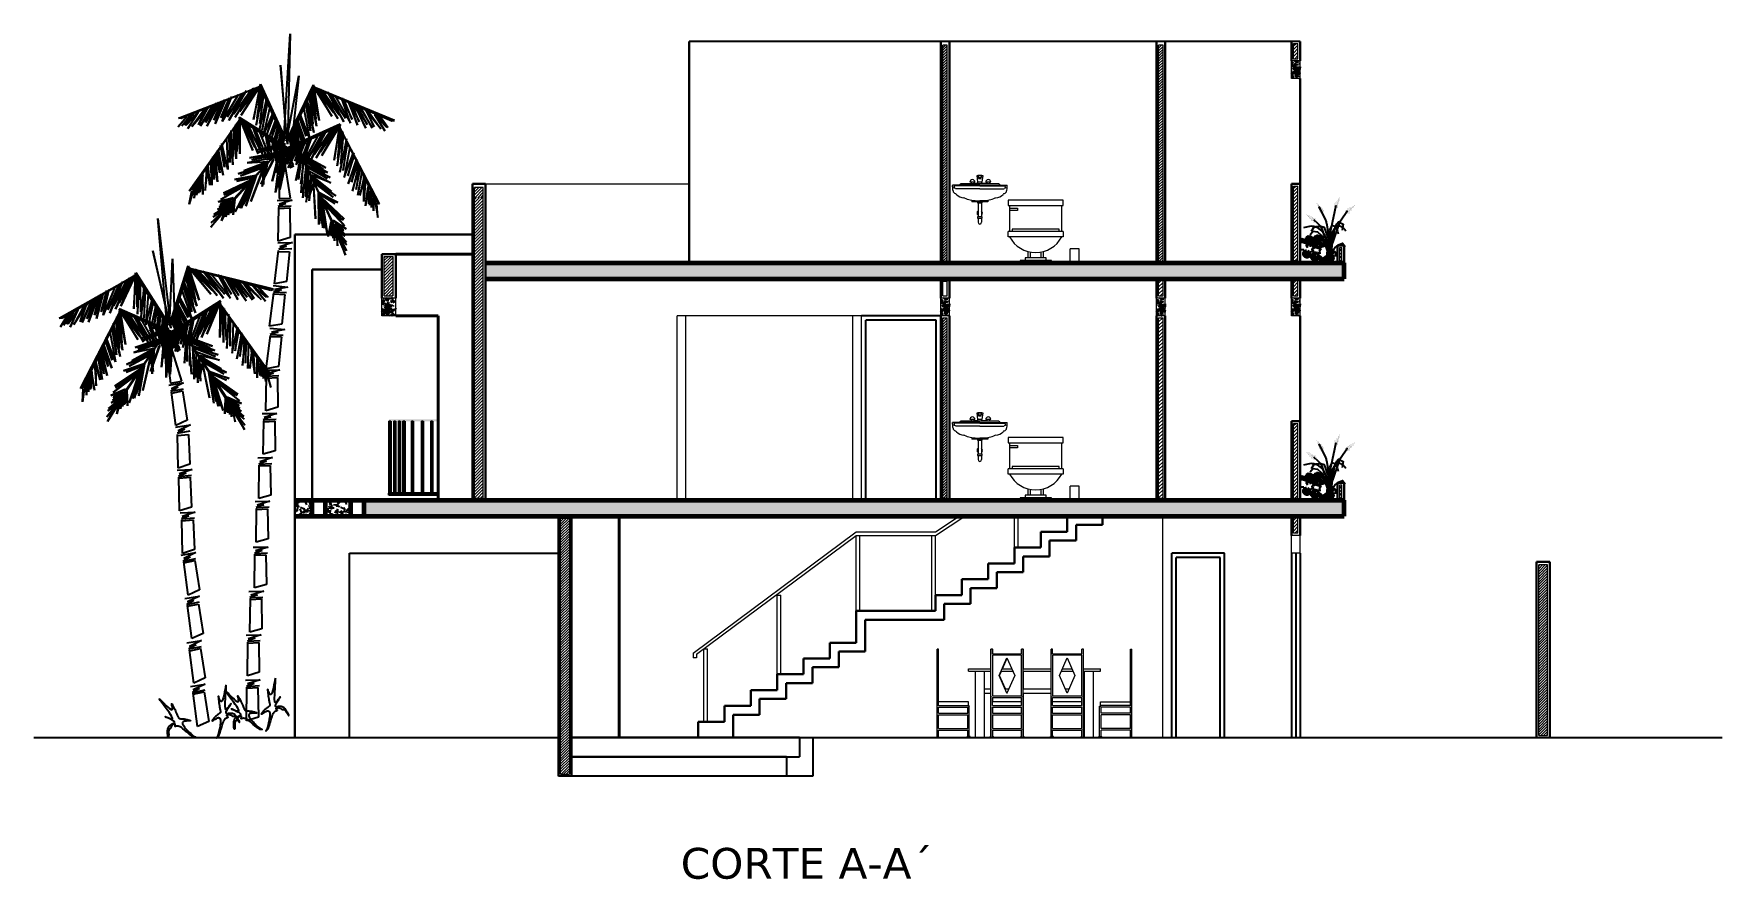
# Model space of a CAD drawing. Header units: millimetres. Extents: x -106 to 2534, y 21 to 2786.
# Drawn here: x 1303.69 to 1322.9, y 1346.45 to 1356.07 of the extents above; entities that cross this region are included whole.
import ezdxf

# ---------------------------------------------------------------- set-up
doc = ezdxf.new("R2010")
doc.units = ezdxf.units.MM
for name, color, linetype, lineweight in [('achurado', 142, 'Continuous', 9), ('asceso ban', 64, 'Continuous', 20), ('cota', 252, 'Continuous', 15), ('escalera . fren', 116, 'Continuous', 30), ('fach mas atras', 62, 'Continuous', 20), ('lin curva', 223, 'Continuous', 13), ('marco', 54, 'Continuous', 25), ('meson', 120, 'Continuous', 30), ('MOBILIARIO', 132, 'Continuous', 20), ('muro adela', 202, 'Continuous', 30), ('muro adelante', 30, 'Continuous', 40), ('muros', 20, 'Continuous', 30), ('placa', 162, 'Continuous', 60), ('purt.fachad', 32, 'Continuous', 25), ('textos', 116, 'Continuous', 40), ('vaciao', 102, 'Continuous', 40), ('varanda', 240, 'Continuous', 25)]:
    doc.layers.add(name, color=color, linetype=linetype, lineweight=lineweight)
doc.layers.add('lin tierra', color=170, linetype='Continuous')
doc.styles.get("Standard").update_dxf_attribs({"font": 'verdana.ttf'})
pattern_1 = [(45, (51.794525, -10.70056), (-0.01999999997, 0.01999999997), [])]
pattern_2 = [(45, (51.268475, -10.70056), (-0.01999999997, 0.01999999997), [])]
pattern_3 = [(45, (51.268475, -10.700559), (-0.01499999997, 0.01499999997), [])]
pattern_4 = [(45, (51.268475, -8.00056), (-0.01999999997, 0.01999999997), [])]
pattern_5 = [(228.0128, (0.164592, 0.2286), (-1.82880155393, -2.05740252806), [0.03075489, -3.044745]), (184.9697, (0.144018, 0.20574), (2.743204437556, 0.228598386785), [0.05277645, -5.22486]), (132.5104, (0.09144, 0.201168), (2.28599833665, -2.51460245632), [0.03721338, -3.684123]), (267.2737, (0.002286, 0.144018), (0.228599007375, 4.5719985288), [0.04806045, -4.757976]), (292.8337, (0, 0.096012), (-1.143003244995, 2.743201559705), [0.04712706, -4.665582]), (357.2737, (0.018288, 0.052578), (-4.5719985288, 0.228599007375), [0.04806045, -4.757976]), (37.6942, (0.066294, 0.050292), (-2.97180187751, -2.28599796213), [0.06355746, -6.292179]), (72.2553, (0.116586, 0.089154), (1.600203200892, 5.029201458543), [0.0600048, -5.940477]), (121.4296, (0.134874, 0.146304), (-1.828800471174, 2.9717965044), [0.04822317, -4.774095]), (175.2364, (0.109728, 0.187452), (2.51459802477, -0.22859785464), [0.05505417, -2.697651]), (222.3974, (0.054864, 0.192024), (-2.743200082552, -2.514596728557), [0.07119702, -7.048512]), (138.8141, (0.2286, 0.141732), (-1.60019898068, 1.37159789014), [0.02430045, -2.405754]), (171.4692, (0.210312, 0.157734), (2.9717954636, -0.457201152004), [0.04623138, -4.576914]), (225, (0.1646, 0.1646), (-5e-17, -0.228599844), [0.03232881, -0.2909601]), (203.1986, (0.14859, 0.192024), (1.1430038543, 0.4572020047), [0.01740969, -1.723554]), (291.8014, (0.13259, 0.185166), (-0.2286001604, 0.6858004418), [0.02462094, -1.206432]), (30.9638, (0.141732, 0.162306), (0.6857992759, 0.4572003563), [0.0399888, -1.292967]), (161.5651, (0.17602, 0.18288), (0.4572002086, -0.22859966), [0.02891583, -0.693981]), (16.3895, (0, 0.185166), (2.28600126126, 0.6857985735), [0.04050792, -4.010292]), (70.3462, (0.038862, 0.196596), (-0.91439745198, -2.51459644397), [0.03398391, -3.364398]), (293.1986, (0.176022, 0.2286), (-0.4572020047, 1.1430038543), [0.0348192, -1.706148]), (343.6105, (0.189738, 0.196596), (-2.28600126126, 0.6857985735), [0.04050792, -4.010292]), (339.444, (0, 0.043434), (-1.1430014188, 0.45719944524), [0.03906315, -1.914093]), (294.7751, (0.036576, 0.029718), (-1.14299733633, 2.51459883235), [0.03273048, -3.240324]), (66.8014, (0.178308, 0), (0.4572020047, 1.1430038543), [0.0348192, -1.706148]), (17.354, (0.192024, 0.032004), (-2.97180016037, -0.9143986208), [0.03832047, -3.793716]), (69.444, (0.066294, 0), (-0.45719944524, -1.1430014188), [0.01953162, -1.933632]), (101.3099, (0.16459, 0), (-0.2285988717, 0.9143970715), [0.01165635, -1.15398]), (165.9638, (0.162306, 0.01143), (0.685800482, -0.2285996044), [0.04712706, -0.8954145]), (186.009, (0.116586, 0.02286), (2.285996629, 0.22859946617), [0.04367403, -4.323726]), (303.6901, (0.14173, 0.14173), (-0.2286000784, 0.457199559), [0.03296916, -0.7912602]), (353.1572, (0.16002, 0.1143), (3.8862016071, -0.45720204765), [0.05756013, -5.69844]), (60.9454, (0.21717, 0.107442), (-0.91439787292, -1.60019618498), [0.02353572, -2.330046]), (90, (0.2286, 0.12802), (-0.2286, 0.2286), [0.013716, -0.214884]), (120.2564, (0.112014, 0.029718), (0.91439806202, -1.60019919292), [0.03175803, -3.144051]), (48.0128, (0.096012, 0.05715), (1.82880155393, 2.05740252806), [0.06150987, -3.013992]), (0, (0.13716, 0.10287), (0.2286, 0.2286), [0.059436, -0.169164]), (325.3048, (0.196596, 0.10287), (-2.28599603919, 1.60020015214), [0.0361449, -3.578337]), (254.0546, (0.226314, 0.082296), (-0.22860058317, -0.9144021783), [0.03328461, -1.630953]), (207.646, (0.21717, 0.050292), (-4.34339847441, -2.286001437725), [0.05419305, -5.365125]), (175.4261, (0.169164, 0.025146), (-2.971800684427, 0.22859889401), [0.05733261, -5.675922]), (175.4261, (0.169164, 0.025146), (-2.971800684427, 0.22859889401), [0.05733261, -5.675922])]

msp = doc.modelspace()

# ---------------------------------------------------------------- texts
at = {"layer": 'textos', "insert": (1311.047, 1346.806), "char_height": 0.35, "width": 5.37212, "attachment_point": 1}
msp.add_mtext('CORTE A-A´', dxfattribs=at)

# ---------------------------------------------------------------- blocks, each defined once
blk = doc.blocks.new('lava mano de frent')
at = {"color": 5}
for p, q in [((842.308, 535.064), (842.308, 535.08)), ((842.62, 535.082), (842.309, 535.082)), ((842.62, 535.074), (842.335, 535.074)), ((842.369, 535.082), (842.62, 535.082)), ((842.392, 535.089), (842.39, 535.082)), ((842.398, 535.095), (842.392, 535.09)), ((842.392, 535.09), (842.392, 535.089)), ((842.405, 535.097), (842.398, 535.095)), ((842.419, 535.097), (842.405, 535.097)), ((842.62, 535.097), (842.419, 535.097)), ((842.565, 535.116), (842.507, 535.116)), ((842.521, 535.116), (842.521, 535.097)), ((842.551, 535.116), (842.551, 535.097)), ((842.551, 535.106), (842.596, 535.106)), ((842.596, 535.097), (842.596, 535.115)), ((842.644, 535.115), (842.596, 535.115)), ((842.637, 535.166), (842.603, 535.166)), ((842.822, 535.097), (842.62, 535.097)), ((842.62, 535.082), (842.933, 535.082)), ((842.62, 535.074), (842.905, 535.074)), ((842.644, 535.097), (842.644, 535.115)), ((842.644, 535.106), (842.702, 535.106)), ((842.746, 535.116), (842.688, 535.116)), ((842.702, 535.116), (842.702, 535.097)), ((842.731, 535.116), (842.731, 535.097)), ((842.835, 535.097), (842.822, 535.097)), ((842.842, 535.095), (842.835, 535.097)), ((842.848, 535.09), (842.842, 535.095)), ((842.849, 535.089), (842.848, 535.09)), ((842.85, 535.082), (842.849, 535.089)), ((842.933, 535.064), (842.933, 535.082)), ((842.62, 535.042), (842.343, 535.042)), ((842.529, 534.904), (842.62, 534.904)), ((842.529, 534.904), (842.529, 534.894)), ((842.712, 534.894), (842.529, 534.894)), ((842.6, 534.895), (842.6, 534.894)), ((842.6, 534.88), (842.6, 534.721)), ((842.62, 535.042), (842.897, 535.042)), ((842.712, 534.904), (842.62, 534.904)), ((842.64, 534.895), (842.64, 534.894)), ((842.64, 534.88), (842.64, 534.721)), ((842.712, 534.904), (842.712, 534.894)), ((842.6, 534.708), (842.6, 534.66)), ((842.64, 534.708), (842.64, 534.66))]:
    blk.add_line(p, q, dxfattribs=at)
for points in [[(842.644, 535.115), (842.596, 535.115), (842.589, 535.192), (842.653, 535.192)], [(842.644, 535.192), (842.598, 535.192), (842.605, 535.158), (842.635, 535.158)], [(842.646, 534.88), (842.646, 534.894), (842.594, 534.894), (842.594, 534.88)], [(842.646, 534.708), (842.646, 534.721), (842.594, 534.721), (842.594, 534.708)]]:
    blk.add_lwpolyline(points, close=True, dxfattribs=at)
for centre, radius, start, end in [((842.479, 535.064), 0.171, 173.8435, 196.797), ((842.339, 535.063), 0.0115, 109.849, 177.812), ((842.479, 535.064), 0.151, 180, 185.9956), ((842.536, 535.116), 0.0287, 0, 180), ((842.717, 535.116), 0.0287, 0, 180), ((842.901, 535.063), 0.0115, 2.188, 70.151), ((842.761, 535.064), 0.151, 354.0044, 0), ((842.761, 535.064), 0.171, 343.203, 0), ((842.278, 534.897), 0.16, 65.6481, 76.8642), ((842.354, 535.023), 0.0397, 192.5082, 250.0773), ((842.333, 534.956), 0.03, 42.5974, 75.9326), ((842.44, 535.055), 0.116, 222.5974, 269.2626), ((842.435, 534.919), 0.02, 66.0736, 80.065), ((842.602, 535.295), 0.391, 246.0736, 267.3541), ((842.638, 535.295), 0.391, 272.6459, 293.9264), ((842.805, 534.919), 0.02, 99.935, 113.9264), ((842.8, 535.055), 0.116, 270.7374, 317.4026), ((842.907, 534.956), 0.03, 104.0674, 137.4026), ((842.963, 534.897), 0.16, 103.1358, 114.3519), ((842.887, 535.023), 0.0397, 289.9227, 347.4918), ((842.619, 534.764), 0.03, 129.0652, 180), ((842.619, 534.764), 0.03, 180, 230.9348), ((842.619, 534.764), 0.03, 0, 45.3215), ((842.619, 534.764), 0.03, 314.6785, 0), ((842.62, 534.66), 0.02, 180, 0)]:
    blk.add_arc(centre, radius, start, end, dxfattribs=at)
blk = doc.blocks.new('*U94')
at = {"layer": 'cota'}
for p, q in [((840.542, 535.812), (840.542, 535.515)), ((840.542, 535.783), (840.631, 535.783)), ((840.631, 535.753), (840.542, 535.753)), ((840.631, 535.783), (840.631, 535.753)), ((841.137, 535.515), (841.137, 535.812)), ((841.152, 535.515), (840.527, 535.515)), ((840.527, 535.455), (840.527, 535.515)), ((841.152, 535.455), (840.527, 535.455)), ((841.107, 535.544), (840.571, 535.544)), ((840.571, 535.544), (840.571, 535.515)), ((841.107, 535.515), (841.107, 535.544)), ((841.152, 535.515), (841.152, 535.455)), ((840.75, 535.289), (840.75, 535.217)), ((840.78, 535.217), (840.78, 535.281)), ((840.899, 535.281), (840.899, 535.217)), ((840.929, 535.217), (840.929, 535.289)), ((840.958, 535.217), (840.72, 535.217)), ((840.72, 535.217), (840.72, 535.187)), ((840.958, 535.187), (840.958, 535.217))]:
    blk.add_line(p, q, dxfattribs=at)
for points in [[(841.152, 535.812), (841.152, 535.872), (840.527, 535.872), (840.527, 535.812)], [(841.018, 535.157), (841.018, 535.187), (840.661, 535.187), (840.661, 535.157)]]:
    blk.add_lwpolyline(points, close=True, dxfattribs=at)
blk.add_arc((840.839, 535.614), 0.337, 208.0725, 331.9275, dxfattribs=at)
blk = doc.blocks.new('palmas')
h = blk.add_hatch()
h.set_pattern_fill('GRAVEL', color=256, scale=0.009, style=0)
h.set_pattern_definition(pattern_5)
h.paths.add_polyline_path([(1255.586, 1361.461), (1255.386, 1361.461), (1255.386, 1361.282), (1255.586, 1361.282)])
h = blk.add_hatch()
h.set_pattern_fill('GRAVEL', color=256, scale=0.009, style=0)
h.set_pattern_definition(pattern_5)
h.paths.add_polyline_path([(1256.027, 1361.461), (1255.736, 1361.461), (1255.736, 1361.282), (1256.027, 1361.282)])
at = {"color": 102}
for p, q in [((1255.26, 1365.502), (1255.336, 1366.769)), ((1255.336, 1366.769), (1255.304, 1365.514)), ((1255.226, 1366.413), (1255.293, 1365.552)), ((1255.304, 1365.514), (1255.226, 1366.413)), ((1255.001, 1366.188), (1254.777, 1365.844)), ((1254.994, 1366.197), (1254.919, 1365.793)), ((1254.998, 1366.197), (1255.281, 1365.574)), ((1255.293, 1365.552), (1255.435, 1366.29)), ((1255.596, 1366.19), (1255.3, 1365.574)), ((1255.435, 1366.29), (1255.338, 1365.416)), ((1255.593, 1366.181), (1255.81, 1365.832)), ((1255.601, 1366.189), (1255.666, 1365.784)), ((1254.063, 1365.811), (1254.992, 1366.169)), ((1254.992, 1366.169), (1254.095, 1365.805)), ((1254.535, 1365.993), (1254.387, 1365.718)), ((1254.387, 1365.718), (1254.522, 1365.988)), ((1254.559, 1366.003), (1254.445, 1365.856)), ((1254.445, 1365.856), (1254.545, 1365.997)), ((1254.579, 1366.013), (1254.465, 1365.788)), ((1254.465, 1365.788), (1254.557, 1366.003)), ((1254.598, 1366.022), (1254.481, 1365.746)), ((1254.481, 1365.746), (1254.584, 1366.016)), ((1254.667, 1366.052), (1254.546, 1365.813)), ((1254.546, 1365.813), (1254.644, 1366.042)), ((1254.744, 1366.074), (1254.562, 1365.772)), ((1254.562, 1365.772), (1254.67, 1366.054)), ((1254.816, 1366.102), (1254.623, 1365.823)), ((1254.623, 1365.823), (1254.788, 1366.085)), ((1254.836, 1366.12), (1254.639, 1365.782)), ((1254.639, 1365.782), (1254.816, 1366.102)), ((1254.914, 1366.145), (1254.694, 1365.86)), ((1254.694, 1365.86), (1254.887, 1366.128)), ((1254.929, 1366.151), (1254.71, 1365.819)), ((1254.71, 1365.819), (1254.914, 1366.145)), ((1254.981, 1366.17), (1254.761, 1365.885)), ((1254.761, 1365.885), (1254.954, 1366.154)), ((1254.777, 1365.844), (1254.981, 1366.17)), ((1254.919, 1365.793), (1254.996, 1366.17)), ((1255.02, 1366.12), (1254.95, 1365.728)), ((1254.95, 1365.728), (1255.027, 1366.105)), ((1254.996, 1366.17), (1254.96, 1365.811)), ((1254.96, 1365.811), (1255.004, 1366.139)), ((1255.067, 1366.033), (1254.977, 1365.653)), ((1254.977, 1365.653), (1255.069, 1366.006)), ((1254.987, 1366.176), (1255.27, 1365.553)), ((1255.027, 1366.105), (1254.991, 1365.747)), ((1254.991, 1365.747), (1255.035, 1366.074)), ((1255.069, 1366.006), (1255.017, 1365.671)), ((1255.607, 1366.169), (1255.31, 1365.552)), ((1255.522, 1366.001), (1255.566, 1365.665)), ((1255.606, 1365.645), (1255.522, 1366.001)), ((1255.524, 1366.028), (1255.606, 1365.645)), ((1255.594, 1365.74), (1255.557, 1366.068)), ((1255.566, 1366.099), (1255.594, 1365.74)), ((1255.634, 1365.72), (1255.566, 1366.099)), ((1255.573, 1366.113), (1255.634, 1365.72)), ((1255.626, 1365.803), (1255.589, 1366.132)), ((1255.598, 1366.162), (1255.626, 1365.803)), ((1255.666, 1365.784), (1255.598, 1366.162)), ((1255.613, 1366.163), (1255.827, 1365.873)), ((1255.81, 1365.832), (1255.613, 1366.163)), ((1255.827, 1365.873), (1255.64, 1366.145)), ((1255.664, 1366.142), (1255.876, 1365.805)), ((1255.679, 1366.136), (1255.893, 1365.846)), ((1255.876, 1365.805), (1255.679, 1366.136)), ((1255.893, 1365.846), (1255.706, 1366.118)), ((1255.757, 1366.109), (1255.946, 1365.767)), ((1255.777, 1366.09), (1255.963, 1365.808)), ((1255.946, 1365.767), (1255.777, 1366.09)), ((1255.963, 1365.808), (1255.804, 1366.073)), ((1255.848, 1366.061), (1256.023, 1365.754)), ((1256.023, 1365.754), (1255.921, 1366.04)), ((1255.925, 1366.038), (1256.04, 1365.795)), ((1256.04, 1365.795), (1255.947, 1366.027)), ((1255.993, 1366.005), (1256.103, 1365.728)), ((1256.103, 1365.728), (1256.006, 1365.999)), ((1256.012, 1365.996), (1256.12, 1365.768)), ((1254.161, 1365.825), (1254.061, 1365.71)), ((1254.061, 1365.71), (1254.156, 1365.823)), ((1254.095, 1365.805), (1254.063, 1365.811)), ((1254.227, 1365.855), (1254.103, 1365.723)), ((1254.103, 1365.723), (1254.197, 1365.841)), ((1254.239, 1365.86), (1254.136, 1365.731)), ((1254.136, 1365.731), (1254.231, 1365.857)), ((1254.153, 1365.731), (1254.293, 1365.885)), ((1254.287, 1365.872), (1254.153, 1365.731)), ((1254.292, 1365.884), (1254.169, 1365.69)), ((1254.169, 1365.69), (1254.287, 1365.872)), ((1254.216, 1365.714), (1254.408, 1365.934)), ((1254.369, 1365.919), (1254.216, 1365.714)), ((1254.399, 1365.932), (1254.294, 1365.735)), ((1254.294, 1365.735), (1254.388, 1365.927)), ((1254.465, 1365.962), (1254.314, 1365.723)), ((1254.314, 1365.723), (1254.455, 1365.958)), ((1254.52, 1365.987), (1254.371, 1365.76)), ((1254.371, 1365.76), (1254.501, 1365.982)), ((1254.75, 1365.819), (1254.911, 1365.441)), ((1254.754, 1365.822), (1255.333, 1365.458)), ((1254.756, 1365.798), (1255.335, 1365.434)), ((1254.761, 1365.816), (1254.764, 1365.405)), ((1254.767, 1365.797), (1254.934, 1365.479)), ((1254.911, 1365.441), (1254.767, 1365.797)), ((1255.017, 1365.671), (1255.077, 1365.975)), ((1255.102, 1365.936), (1255.025, 1365.592)), ((1255.025, 1365.592), (1255.141, 1365.871)), ((1255.143, 1365.868), (1255.065, 1365.611)), ((1255.065, 1365.611), (1255.152, 1365.845)), ((1255.172, 1365.798), (1255.067, 1365.518)), ((1255.516, 1365.605), (1255.434, 1365.841)), ((1255.444, 1365.864), (1255.516, 1365.605)), ((1255.555, 1365.585), (1255.446, 1365.868)), ((1255.487, 1365.931), (1255.555, 1365.585)), ((1255.566, 1365.665), (1255.512, 1365.97)), ((1256.031, 1365.986), (1256.141, 1365.836)), ((1256.12, 1365.768), (1256.033, 1365.986)), ((1256.141, 1365.836), (1256.045, 1365.979)), ((1256.055, 1365.976), (1256.196, 1365.697)), ((1256.196, 1365.697), (1256.067, 1365.97)), ((1256.07, 1365.968), (1256.213, 1365.738)), ((1256.213, 1365.738), (1256.089, 1365.964)), ((1256.124, 1365.943), (1256.27, 1365.7)), ((1256.27, 1365.7), (1256.134, 1365.938)), ((1256.368, 1365.689), (1256.181, 1365.913)), ((1256.19, 1365.911), (1256.29, 1365.712)), ((1256.29, 1365.712), (1256.2, 1365.906)), ((1256.219, 1365.897), (1256.368, 1365.689)), ((1256.431, 1365.705), (1256.294, 1365.861)), ((1256.295, 1365.861), (1256.414, 1365.664)), ((1256.3, 1365.849), (1256.431, 1365.705)), ((1256.414, 1365.664), (1256.3, 1365.849)), ((1256.348, 1365.836), (1256.448, 1365.704)), ((1256.448, 1365.704), (1256.356, 1365.832)), ((1254.187, 1364.983), (1254.764, 1365.795)), ((1254.764, 1365.795), (1254.217, 1364.996)), ((1254.647, 1365.303), (1254.64, 1365.612)), ((1254.654, 1365.641), (1254.647, 1365.303)), ((1254.683, 1365.277), (1254.654, 1365.641)), ((1254.661, 1365.668), (1254.683, 1365.277)), ((1254.712, 1365.732), (1254.686, 1365.372)), ((1254.686, 1365.372), (1254.699, 1365.703)), ((1254.722, 1365.347), (1254.712, 1365.732)), ((1254.721, 1365.745), (1254.722, 1365.347)), ((1254.754, 1365.79), (1254.728, 1365.431)), ((1254.728, 1365.431), (1254.74, 1365.761)), ((1254.764, 1365.405), (1254.754, 1365.79)), ((1254.934, 1365.479), (1254.791, 1365.776)), ((1254.814, 1365.77), (1254.972, 1365.404)), ((1254.828, 1365.761), (1254.996, 1365.442)), ((1254.972, 1365.404), (1254.828, 1365.761)), ((1254.996, 1365.442), (1254.852, 1365.74)), ((1254.901, 1365.723), (1255.036, 1365.356)), ((1254.918, 1365.701), (1255.059, 1365.393)), ((1255.036, 1365.356), (1254.918, 1365.701)), ((1255.059, 1365.393), (1254.942, 1365.68)), ((1254.984, 1365.661), (1255.11, 1365.332)), ((1255.11, 1365.332), (1255.053, 1365.629)), ((1255.056, 1365.627), (1255.133, 1365.37)), ((1255.067, 1365.518), (1255.177, 1365.784)), ((1255.133, 1365.37), (1255.077, 1365.613)), ((1255.179, 1365.778), (1255.107, 1365.537)), ((1255.107, 1365.537), (1255.188, 1365.757)), ((1255.197, 1365.734), (1255.115, 1365.433)), ((1255.115, 1365.433), (1255.203, 1365.721)), ((1255.204, 1365.719), (1255.155, 1365.452)), ((1255.155, 1365.452), (1255.215, 1365.702)), ((1255.227, 1365.663), (1255.171, 1365.386)), ((1255.171, 1365.386), (1255.231, 1365.653)), ((1255.236, 1365.641), (1255.212, 1365.404)), ((1255.212, 1365.404), (1255.243, 1365.623)), ((1255.899, 1365.719), (1255.275, 1365.438)), ((1255.905, 1365.742), (1255.281, 1365.462)), ((1255.365, 1365.402), (1255.338, 1365.621)), ((1255.346, 1365.639), (1255.365, 1365.402)), ((1255.405, 1365.383), (1255.352, 1365.652)), ((1255.356, 1365.662), (1255.405, 1365.383)), ((1255.422, 1365.448), (1255.368, 1365.7)), ((1255.38, 1365.716), (1255.422, 1365.448)), ((1255.462, 1365.429), (1255.381, 1365.719)), ((1255.387, 1365.732), (1255.462, 1365.429)), ((1255.473, 1365.532), (1255.396, 1365.754)), ((1255.406, 1365.775), (1255.473, 1365.532)), ((1255.513, 1365.513), (1255.408, 1365.781)), ((1255.414, 1365.795), (1255.513, 1365.513)), ((1255.655, 1365.614), (1255.484, 1365.306)), ((1255.726, 1365.645), (1255.543, 1365.36)), ((1255.543, 1365.36), (1255.699, 1365.628)), ((1255.745, 1365.664), (1255.561, 1365.319)), ((1255.561, 1365.319), (1255.726, 1365.645)), ((1255.823, 1365.691), (1255.613, 1365.399)), ((1255.613, 1365.399), (1255.796, 1365.674)), ((1255.838, 1365.698), (1255.631, 1365.358)), ((1255.631, 1365.358), (1255.823, 1365.691)), ((1255.889, 1365.719), (1255.679, 1365.427)), ((1255.679, 1365.427), (1255.862, 1365.702)), ((1255.908, 1365.738), (1255.696, 1365.386)), ((1255.696, 1365.386), (1255.889, 1365.719)), ((1255.897, 1365.737), (1255.837, 1365.331)), ((1255.837, 1365.331), (1255.9, 1365.71)), ((1255.926, 1365.661), (1255.871, 1365.267)), ((1255.871, 1365.267), (1255.933, 1365.647)), ((1255.9, 1365.71), (1255.877, 1365.351)), ((1255.877, 1365.351), (1255.91, 1365.679)), ((1256.351, 1364.833), (1255.892, 1365.716)), ((1255.892, 1365.716), (1256.322, 1364.849)), ((1255.933, 1365.647), (1255.91, 1365.287)), ((1255.91, 1365.287), (1255.943, 1365.616)), ((1254.494, 1365.417), (1254.481, 1365.232)), ((1254.535, 1365.186), (1254.493, 1365.416)), ((1254.505, 1365.436), (1254.535, 1365.186)), ((1254.571, 1365.16), (1254.509, 1365.442)), ((1254.517, 1365.454), (1254.571, 1365.16)), ((1254.588, 1365.251), (1254.544, 1365.497)), ((1254.557, 1365.518), (1254.588, 1365.251)), ((1254.625, 1365.226), (1254.559, 1365.521)), ((1254.569, 1364.759), (1255.269, 1365.507)), ((1255.269, 1365.507), (1254.594, 1364.765)), ((1254.609, 1365.578), (1254.625, 1365.226)), ((1255.183, 1365.413), (1254.871, 1365.357)), ((1255.279, 1365.515), (1254.95, 1365.445)), ((1254.95, 1365.445), (1255.261, 1365.504)), ((1255.261, 1365.504), (1254.977, 1365.424)), ((1254.977, 1365.424), (1255.242, 1365.488)), ((1255.359, 1365.428), (1255.04, 1365.36)), ((1255.04, 1365.36), (1255.35, 1365.419)), ((1255.35, 1365.419), (1255.067, 1365.338)), ((1255.118, 1365.584), (1255.185, 1365.293)), ((1255.185, 1365.293), (1255.131, 1365.576)), ((1255.232, 1365.473), (1255.132, 1365.091)), ((1255.132, 1365.091), (1255.223, 1365.463)), ((1255.136, 1365.572), (1255.208, 1365.331)), ((1255.208, 1365.331), (1255.155, 1365.559)), ((1255.223, 1365.463), (1255.168, 1365.186)), ((1255.168, 1365.186), (1255.21, 1365.442)), ((1255.175, 1365.546), (1255.273, 1365.249)), ((1255.273, 1365.249), (1255.187, 1365.538)), ((1255.189, 1365.536), (1255.296, 1365.287)), ((1255.254, 1365.596), (1255.195, 1365.381)), ((1255.195, 1365.381), (1255.259, 1365.585)), ((1255.261, 1365.504), (1255.206, 1365.227)), ((1255.206, 1365.227), (1255.248, 1365.483)), ((1255.296, 1365.287), (1255.207, 1365.529)), ((1255.315, 1365.461), (1255.218, 1365.26)), ((1255.218, 1365.26), (1255.305, 1365.455)), ((1255.359, 1365.482), (1255.22, 1365.289)), ((1255.22, 1365.289), (1255.341, 1365.473)), ((1255.269, 1365.524), (1255.232, 1365.204)), ((1255.232, 1365.204), (1255.261, 1365.504)), ((1255.381, 1365.493), (1255.238, 1365.248)), ((1255.238, 1365.248), (1255.371, 1365.488)), ((1255.239, 1365.503), (1255.346, 1365.24)), ((1255.346, 1365.24), (1255.248, 1365.497)), ((1255.259, 1365.489), (1255.369, 1365.278)), ((1255.369, 1365.278), (1255.275, 1365.478)), ((1255.434, 1365.519), (1255.294, 1365.287)), ((1255.294, 1365.287), (1255.415, 1365.514)), ((1255.299, 1365.462), (1255.368, 1365.25)), ((1255.368, 1365.25), (1255.308, 1365.455)), ((1255.45, 1365.527), (1255.312, 1365.246)), ((1255.312, 1365.246), (1255.437, 1365.52)), ((1255.381, 1365.378), (1255.322, 1365.584)), ((1255.327, 1365.595), (1255.381, 1365.378)), ((1255.492, 1365.548), (1255.387, 1365.319)), ((1255.387, 1365.319), (1255.471, 1365.537)), ((1255.462, 1365.415), (1255.399, 1365.099)), ((1255.511, 1365.557), (1255.404, 1365.278)), ((1255.404, 1365.278), (1255.498, 1365.551)), ((1255.579, 1365.59), (1255.467, 1365.347)), ((1255.467, 1365.347), (1255.556, 1365.579)), ((1255.484, 1365.306), (1255.582, 1365.592)), ((1255.976, 1365.576), (1255.9, 1365.193)), ((1255.9, 1365.193), (1255.979, 1365.549)), ((1255.979, 1365.549), (1255.939, 1365.213)), ((1255.939, 1365.213), (1255.988, 1365.519)), ((1256.014, 1365.481), (1255.95, 1365.134)), ((1255.95, 1365.134), (1256.056, 1365.417)), ((1256.058, 1365.414), (1255.99, 1365.154)), ((1254.368, 1364.987), (1254.407, 1365.276)), ((1254.368, 1364.987), (1254.407, 1365.276)), ((1254.383, 1365.242), (1254.368, 1364.987)), ((1254.383, 1365.242), (1254.368, 1364.987)), ((1254.421, 1365.047), (1254.394, 1365.26)), ((1254.4, 1365.27), (1254.421, 1365.047)), ((1254.445, 1365.048), (1254.433, 1365.322)), ((1254.439, 1365.331), (1254.445, 1365.048)), ((1254.472, 1365.111), (1254.457, 1365.368)), ((1254.471, 1365.382), (1254.472, 1365.111)), ((1254.509, 1365.085), (1254.472, 1365.384)), ((1254.48, 1365.396), (1254.509, 1365.085)), ((1254.481, 1365.232), (1254.486, 1365.404)), ((1255.04, 1365.269), (1254.744, 1365.177)), ((1254.744, 1365.177), (1255.032, 1365.261)), ((1255.029, 1365.257), (1254.771, 1365.155)), ((1254.771, 1365.155), (1255.017, 1365.243)), ((1255.079, 1365.313), (1254.809, 1365.209)), ((1254.809, 1365.209), (1255.066, 1365.299)), ((1255.126, 1365.355), (1254.845, 1365.302)), ((1254.845, 1365.302), (1255.082, 1365.316)), ((1254.871, 1365.357), (1255.165, 1365.402)), ((1255.044, 1365.266), (1254.886, 1364.86)), ((1254.886, 1364.86), (1255.037, 1365.257)), ((1255.165, 1365.402), (1254.898, 1365.335)), ((1254.898, 1365.335), (1255.146, 1365.386)), ((1255.149, 1365.342), (1255.003, 1365.058)), ((1255.003, 1365.058), (1255.14, 1365.33)), ((1255.082, 1365.311), (1255.018, 1365.03)), ((1255.018, 1365.03), (1255.069, 1365.296)), ((1255.033, 1365.055), (1255.022, 1365.239)), ((1255.034, 1365.253), (1255.033, 1365.055)), ((1255.067, 1365.338), (1255.332, 1365.402)), ((1255.253, 1365.311), (1255.169, 1364.965)), ((1255.169, 1364.965), (1255.208, 1365.272)), ((1255.294, 1365.356), (1255.193, 1365.022)), ((1255.193, 1365.022), (1255.28, 1365.335)), ((1255.268, 1365.355), (1255.213, 1365.382)), ((1255.301, 1365.376), (1255.219, 1364.999)), ((1255.219, 1364.999), (1255.294, 1365.356)), ((1255.399, 1365.099), (1255.463, 1365.394)), ((1255.463, 1365.394), (1255.431, 1365.113)), ((1255.431, 1365.113), (1255.47, 1365.369)), ((1255.449, 1365.41), (1255.742, 1365.243)), ((1255.487, 1365.343), (1255.455, 1365.062)), ((1255.455, 1365.062), (1255.493, 1365.318)), ((1255.894, 1364.472), (1255.457, 1365.399)), ((1255.457, 1365.399), (1255.873, 1364.487)), ((1255.482, 1365.355), (1255.461, 1364.961)), ((1255.461, 1364.961), (1255.487, 1365.343)), ((1255.464, 1365.394), (1255.709, 1365.23)), ((1255.742, 1365.243), (1255.464, 1365.394)), ((1255.709, 1365.23), (1255.477, 1365.372)), ((1255.479, 1365.353), (1255.761, 1365.19)), ((1255.517, 1365.286), (1255.48, 1364.902)), ((1255.48, 1364.902), (1255.519, 1365.265)), ((1255.484, 1365.341), (1255.729, 1365.178)), ((1255.761, 1365.19), (1255.484, 1365.341)), ((1255.729, 1365.178), (1255.496, 1365.32)), ((1255.51, 1365.283), (1255.79, 1365.135)), ((1255.519, 1365.265), (1255.512, 1364.916)), ((1255.512, 1364.916), (1255.525, 1365.24)), ((1255.524, 1365.267), (1255.758, 1365.122)), ((1255.79, 1365.135), (1255.524, 1365.267)), ((1255.758, 1365.122), (1255.537, 1365.246)), ((1255.99, 1365.154), (1256.068, 1365.391)), ((1256.089, 1365.345), (1255.994, 1365.061)), ((1255.994, 1365.061), (1256.095, 1365.331)), ((1256.098, 1365.326), (1256.034, 1365.082)), ((1256.034, 1365.082), (1256.107, 1365.304)), ((1256.117, 1365.282), (1256.046, 1364.978)), ((1256.046, 1364.978), (1256.123, 1365.269)), ((1256.124, 1365.267), (1256.085, 1364.999)), ((1256.085, 1364.999), (1256.136, 1365.251)), ((1256.106, 1365.305), (1256.093, 1365.12)), ((1256.093, 1365.12), (1256.112, 1365.291)), ((1254.261, 1365.05), (1254.241, 1364.898)), ((1254.241, 1364.898), (1254.258, 1365.045)), ((1254.3, 1365.111), (1254.269, 1364.932)), ((1254.269, 1364.932), (1254.282, 1365.082)), ((1254.306, 1365.121), (1254.292, 1364.957)), ((1254.292, 1364.957), (1254.302, 1365.114)), ((1254.306, 1364.966), (1254.338, 1365.172)), ((1254.34, 1365.158), (1254.306, 1364.966)), ((1254.337, 1365.171), (1254.342, 1364.941)), ((1254.342, 1364.941), (1254.34, 1365.158)), ((1254.546, 1364.885), (1254.867, 1365.077)), ((1254.846, 1365.052), (1254.546, 1364.885)), ((1254.902, 1365.113), (1254.576, 1364.956)), ((1254.576, 1364.956), (1254.896, 1365.107)), ((1254.864, 1365.071), (1254.581, 1364.938)), ((1254.581, 1364.938), (1254.857, 1365.064)), ((1254.889, 1365.099), (1254.603, 1364.934)), ((1254.603, 1364.934), (1254.878, 1365.088)), ((1254.942, 1365.158), (1254.701, 1365.113)), ((1254.701, 1365.113), (1254.934, 1365.15)), ((1254.711, 1364.744), (1254.88, 1365.066)), ((1254.858, 1365.042), (1254.711, 1364.744)), ((1254.933, 1365.148), (1254.728, 1365.091)), ((1254.728, 1365.091), (1254.925, 1365.135)), ((1254.898, 1365.091), (1254.751, 1364.808)), ((1254.751, 1364.808), (1254.888, 1365.079)), ((1254.874, 1365.062), (1254.758, 1364.786)), ((1254.758, 1364.786), (1254.868, 1365.055)), ((1254.91, 1365.106), (1254.777, 1364.784)), ((1254.777, 1364.784), (1254.904, 1365.1)), ((1254.94, 1365.143), (1254.804, 1364.83)), ((1254.804, 1364.83), (1254.928, 1365.133)), ((1254.948, 1365.153), (1254.83, 1364.807)), ((1254.83, 1364.807), (1254.941, 1365.144)), ((1255.544, 1365.209), (1255.518, 1364.854)), ((1255.518, 1364.854), (1255.574, 1365.158)), ((1255.603, 1365.085), (1255.543, 1364.896)), ((1255.543, 1364.896), (1255.61, 1365.068)), ((1255.546, 1365.21), (1255.798, 1365.074)), ((1255.575, 1365.155), (1255.55, 1364.868)), ((1255.55, 1364.868), (1255.582, 1365.137)), ((1255.798, 1365.074), (1255.577, 1365.159)), ((1255.578, 1365.157), (1255.804, 1364.975)), ((1255.804, 1364.975), (1255.586, 1365.139)), ((1255.597, 1365.1), (1255.624, 1364.665)), ((1255.624, 1364.665), (1255.601, 1365.09)), ((1255.602, 1365.103), (1255.855, 1364.924)), ((1255.855, 1364.924), (1255.607, 1365.092)), ((1255.609, 1365.088), (1255.823, 1364.911)), ((1255.823, 1364.911), (1255.617, 1365.071)), ((1256.149, 1365.212), (1256.104, 1364.933)), ((1256.104, 1364.933), (1256.153, 1365.203)), ((1256.179, 1365.146), (1256.127, 1364.929)), ((1256.127, 1364.929), (1256.184, 1365.135)), ((1256.172, 1364.861), (1256.173, 1365.153)), ((1256.192, 1365.116), (1256.172, 1364.861)), ((1256.227, 1365.039), (1256.191, 1364.813)), ((1256.191, 1364.813), (1256.223, 1365.027)), ((1256.223, 1365.027), (1256.23, 1364.833)), ((1256.23, 1364.833), (1256.227, 1365.041)), ((1254.243, 1365.021), (1254.185, 1364.83)), ((1254.185, 1364.83), (1254.217, 1364.981)), ((1254.217, 1364.996), (1254.187, 1364.983)), ((1254.517, 1364.856), (1254.681, 1364.901)), ((1254.691, 1364.901), (1254.517, 1364.856)), ((1254.654, 1364.86), (1254.526, 1364.799)), ((1254.526, 1364.799), (1254.637, 1364.841)), ((1254.661, 1364.867), (1254.54, 1364.821)), ((1254.54, 1364.821), (1254.656, 1364.862)), ((1254.544, 1364.834), (1254.692, 1364.902)), ((1254.681, 1364.901), (1254.544, 1364.834)), ((1254.669, 1364.847), (1254.628, 1364.711)), ((1254.676, 1364.855), (1254.649, 1364.728)), ((1254.649, 1364.728), (1254.671, 1364.849)), ((1254.661, 1364.734), (1254.705, 1364.891)), ((1254.706, 1364.88), (1254.661, 1364.734)), ((1254.705, 1364.89), (1254.687, 1364.711)), ((1254.687, 1364.711), (1254.706, 1364.88)), ((1255.654, 1364.963), (1255.661, 1364.598)), ((1255.661, 1364.598), (1255.658, 1364.953)), ((1255.659, 1364.951), (1255.693, 1364.612)), ((1255.662, 1364.967), (1255.877, 1364.85)), ((1255.877, 1364.85), (1255.666, 1364.957)), ((1255.667, 1364.955), (1255.845, 1364.838)), ((1255.693, 1364.612), (1255.668, 1364.938)), ((1255.845, 1364.838), (1255.671, 1364.94)), ((1255.676, 1364.907), (1255.705, 1364.56)), ((1255.705, 1364.56), (1255.68, 1364.9)), ((1255.683, 1364.89), (1255.737, 1364.575)), ((1255.686, 1364.912), (1255.949, 1364.663)), ((1255.737, 1364.575), (1255.689, 1364.875)), ((1255.949, 1364.663), (1255.69, 1364.904)), ((1255.756, 1364.502), (1255.693, 1364.86)), ((1255.694, 1364.894), (1255.916, 1364.65)), ((1255.697, 1364.854), (1255.723, 1364.556)), ((1255.916, 1364.65), (1255.701, 1364.88)), ((1255.723, 1364.556), (1255.701, 1364.846)), ((1255.955, 1364.586), (1255.708, 1364.867)), ((1255.71, 1364.86), (1255.939, 1364.647)), ((1255.939, 1364.647), (1255.714, 1364.851)), ((1255.72, 1364.836), (1255.955, 1364.586)), ((1256.251, 1364.986), (1256.243, 1364.821)), ((1256.243, 1364.821), (1256.255, 1364.978)), ((1256.257, 1364.975), (1256.262, 1364.794)), ((1256.262, 1364.794), (1256.27, 1364.944)), ((1256.286, 1364.909), (1256.285, 1364.756)), ((1256.285, 1364.756), (1256.289, 1364.904)), ((1256.3, 1364.878), (1256.331, 1364.681)), ((1256.331, 1364.681), (1256.32, 1364.835)), ((1256.322, 1364.849), (1256.351, 1364.833)), ((1253.829, 1364.666), (1253.979, 1363.42)), ((1253.938, 1363.402), (1253.829, 1364.666)), ((1254.434, 1364.57), (1254.583, 1364.763)), ((1254.593, 1364.754), (1254.434, 1364.57)), ((1254.437, 1364.62), (1254.606, 1364.768)), ((1254.583, 1364.763), (1254.437, 1364.62)), ((1254.459, 1364.685), (1254.605, 1364.781)), ((1254.606, 1364.768), (1254.459, 1364.685)), ((1254.599, 1364.798), (1254.467, 1364.714)), ((1254.467, 1364.714), (1254.574, 1364.77)), ((1254.616, 1364.818), (1254.507, 1364.77)), ((1254.507, 1364.77), (1254.614, 1364.815)), ((1254.617, 1364.783), (1254.554, 1364.64)), ((1254.554, 1364.64), (1254.593, 1364.754)), ((1254.594, 1364.765), (1254.569, 1364.759)), ((1254.634, 1364.803), (1254.603, 1364.687)), ((1254.603, 1364.687), (1254.631, 1364.8)), ((1254.628, 1364.711), (1254.653, 1364.827)), ((1255.707, 1364.831), (1255.756, 1364.502)), ((1255.942, 1364.537), (1255.821, 1364.647)), ((1255.822, 1364.646), (1255.974, 1364.549)), ((1255.806, 1364.639), (1255.768, 1364.463)), ((1255.768, 1364.463), (1255.802, 1364.63)), ((1255.8, 1364.477), (1255.805, 1364.64)), ((1255.802, 1364.63), (1255.8, 1364.477)), ((1255.822, 1364.596), (1255.809, 1364.468)), ((1255.809, 1364.468), (1255.825, 1364.59)), ((1255.826, 1364.587), (1255.824, 1364.445)), ((1255.824, 1364.445), (1255.836, 1364.563)), ((1255.831, 1364.642), (1255.942, 1364.537)), ((1255.974, 1364.549), (1255.831, 1364.642)), ((1255.847, 1364.535), (1255.84, 1364.415)), ((1255.84, 1364.415), (1255.848, 1364.53)), ((1255.841, 1364.604), (1255.942, 1364.523)), ((1255.942, 1364.523), (1255.843, 1364.598)), ((1255.845, 1364.595), (1255.948, 1364.497)), ((1255.948, 1364.497), (1255.855, 1364.571)), ((1255.857, 1364.51), (1255.873, 1364.355)), ((1255.862, 1364.493), (1255.977, 1364.369)), ((1255.978, 1364.3), (1255.862, 1364.493)), ((1255.977, 1364.369), (1255.867, 1364.505)), ((1255.868, 1364.543), (1255.958, 1364.465)), ((1255.958, 1364.465), (1255.87, 1364.539)), ((1255.873, 1364.355), (1255.87, 1364.475)), ((1255.87, 1364.475), (1255.966, 1364.251)), ((1255.873, 1364.487), (1255.894, 1364.472)), ((1255.879, 1364.519), (1255.978, 1364.399)), ((1255.883, 1364.481), (1255.978, 1364.3)), ((1255.966, 1364.251), (1255.883, 1364.481)), ((1255.978, 1364.399), (1255.894, 1364.485)), ((1253.772, 1364.298), (1253.962, 1363.456)), ((1253.979, 1363.42), (1253.772, 1364.298)), ((1253.962, 1363.456), (1253.996, 1364.207)), ((1254.17, 1364.131), (1253.966, 1363.478)), ((1254.184, 1364.111), (1253.98, 1363.458)), ((1253.996, 1364.207), (1254.027, 1363.328)), ((1254.169, 1364.122), (1254.433, 1363.808)), ((1254.256, 1363.753), (1254.172, 1364.072)), ((1254.175, 1364.131), (1254.298, 1363.739)), ((1254.176, 1364.104), (1254.256, 1363.753)), ((1254.298, 1363.739), (1254.176, 1364.104)), ((1255.146, 1363.862), (1254.18, 1364.104)), ((1254.18, 1364.104), (1255.115, 1363.851)), ((1254.191, 1364.106), (1254.444, 1363.851)), ((1254.433, 1363.808), (1254.191, 1364.106)), ((1254.444, 1363.851), (1254.22, 1364.093)), ((1254.245, 1364.094), (1254.503, 1363.791)), ((1254.26, 1364.089), (1254.514, 1363.834)), ((1254.503, 1363.791), (1254.26, 1364.089)), ((1254.514, 1363.834), (1254.289, 1364.076)), ((1254.341, 1364.074), (1254.578, 1363.763)), ((1252.708, 1363.534), (1253.575, 1364.023)), ((1253.575, 1364.023), (1252.741, 1363.533)), ((1253.343, 1363.893), (1253.207, 1363.567)), ((1253.411, 1363.931), (1253.26, 1363.627)), ((1253.26, 1363.627), (1253.386, 1363.911)), ((1253.428, 1363.952), (1253.282, 1363.589)), ((1253.282, 1363.589), (1253.411, 1363.931)), ((1253.502, 1363.988), (1253.325, 1363.674)), ((1253.325, 1363.674), (1253.477, 1363.967)), ((1253.516, 1363.996), (1253.347, 1363.636)), ((1253.347, 1363.636), (1253.502, 1363.988)), ((1253.565, 1364.022), (1253.388, 1363.709)), ((1253.388, 1363.709), (1253.54, 1364.002)), ((1253.582, 1364.043), (1253.41, 1363.67)), ((1253.41, 1363.67), (1253.565, 1364.022)), ((1253.573, 1364.051), (1253.558, 1363.64)), ((1253.558, 1363.64), (1253.579, 1364.024)), ((1253.57, 1364.029), (1253.939, 1363.453)), ((1253.578, 1364.052), (1253.947, 1363.476)), ((1253.579, 1364.024), (1253.595, 1363.664)), ((1253.595, 1363.664), (1253.592, 1363.995)), ((1253.611, 1363.979), (1253.598, 1363.581)), ((1253.598, 1363.581), (1253.619, 1363.965)), ((1253.619, 1363.965), (1253.635, 1363.605)), ((1253.635, 1363.605), (1253.632, 1363.935)), ((1253.669, 1363.899), (1253.635, 1363.51)), ((1254.216, 1363.607), (1254.119, 1363.901)), ((1254.123, 1363.96), (1254.258, 1363.593)), ((1254.124, 1363.933), (1254.216, 1363.607)), ((1254.258, 1363.593), (1254.124, 1363.933)), ((1254.233, 1363.685), (1254.149, 1364.005)), ((1254.153, 1364.036), (1254.233, 1363.685)), ((1254.275, 1363.671), (1254.153, 1364.036)), ((1254.158, 1364.052), (1254.275, 1363.671)), ((1254.363, 1364.059), (1254.589, 1363.806)), ((1254.578, 1363.763), (1254.363, 1364.059)), ((1254.589, 1363.806), (1254.392, 1364.046)), ((1254.438, 1364.04), (1254.655, 1363.762)), ((1254.655, 1363.762), (1254.514, 1364.029)), ((1254.517, 1364.028), (1254.667, 1363.805)), ((1254.667, 1363.805), (1254.541, 1364.02)), ((1254.589, 1364.006), (1254.739, 1363.747)), ((1254.739, 1363.747), (1254.603, 1364.001)), ((1254.61, 1363.999), (1254.75, 1363.79)), ((1254.63, 1363.992), (1254.761, 1363.859)), ((1254.75, 1363.79), (1254.632, 1363.992)), ((1254.761, 1363.859), (1254.645, 1363.987)), ((1254.655, 1363.985), (1254.835, 1363.73)), ((1254.835, 1363.73), (1254.668, 1363.981)), ((1254.671, 1363.98), (1254.846, 1363.773)), ((1254.846, 1363.773), (1254.691, 1363.978)), ((1254.728, 1363.963), (1254.908, 1363.743)), ((1254.908, 1363.743), (1254.739, 1363.959)), ((1255.006, 1363.747), (1254.789, 1363.942)), ((1254.798, 1363.941), (1254.926, 1363.758)), ((1254.926, 1363.758), (1254.809, 1363.938)), ((1254.829, 1363.931), (1255.006, 1363.747)), ((1255.066, 1363.772), (1254.908, 1363.907)), ((1254.91, 1363.906), (1255.055, 1363.729)), ((1254.916, 1363.895), (1255.066, 1363.772)), ((1255.055, 1363.729), (1254.916, 1363.895)), ((1254.965, 1363.889), (1255.083, 1363.773)), ((1255.083, 1363.773), (1254.974, 1363.887)), ((1252.873, 1363.461), (1253.032, 1363.706)), ((1252.995, 1363.685), (1252.873, 1363.461)), ((1253.023, 1363.703), (1252.947, 1363.493)), ((1252.947, 1363.493), (1253.013, 1363.696)), ((1253.084, 1363.742), (1252.969, 1363.483)), ((1252.969, 1363.483), (1253.075, 1363.736)), ((1253.135, 1363.774), (1253.02, 1363.528)), ((1253.02, 1363.528), (1253.116, 1363.767)), ((1253.149, 1363.783), (1253.042, 1363.49)), ((1253.042, 1363.49), (1253.137, 1363.776)), ((1253.171, 1363.796), (1253.08, 1363.634)), ((1253.08, 1363.634), (1253.158, 1363.788)), ((1253.189, 1363.809), (1253.109, 1363.569)), ((1253.109, 1363.569), (1253.169, 1363.796)), ((1253.207, 1363.82), (1253.131, 1363.531)), ((1253.131, 1363.531), (1253.194, 1363.812)), ((1253.27, 1363.861), (1253.185, 1363.606)), ((1253.185, 1363.606), (1253.249, 1363.847)), ((1253.207, 1363.567), (1253.274, 1363.863)), ((1253.635, 1363.51), (1253.675, 1363.873)), ((1253.675, 1363.873), (1253.672, 1363.534)), ((1253.672, 1363.534), (1253.688, 1363.844)), ((1253.718, 1363.808), (1253.692, 1363.457)), ((1253.692, 1363.457), (1253.766, 1363.75)), ((1253.768, 1363.746), (1253.729, 1363.481)), ((1253.729, 1363.481), (1253.781, 1363.725)), ((1253.807, 1363.682), (1253.743, 1363.39)), ((1254.539, 1363.708), (1253.962, 1363.341)), ((1254.541, 1363.732), (1253.964, 1363.365)), ((1254.042, 1363.693), (1254.143, 1363.462)), ((1254.186, 1363.449), (1254.043, 1363.699)), ((1254.047, 1363.713), (1254.186, 1363.449)), ((1254.175, 1363.541), (1254.061, 1363.762)), ((1254.067, 1363.786), (1254.175, 1363.541)), ((1254.217, 1363.527), (1254.068, 1363.79)), ((1254.1, 1363.859), (1254.217, 1363.527)), ((1254.528, 1363.708), (1254.362, 1363.388)), ((1254.362, 1363.388), (1254.504, 1363.686)), ((1254.544, 1363.729), (1254.386, 1363.35)), ((1254.386, 1363.35), (1254.528, 1363.708)), ((1255.113, 1362.897), (1254.531, 1363.705)), ((1254.531, 1363.705), (1255.082, 1362.909)), ((1254.534, 1363.726), (1254.533, 1363.315)), ((1254.533, 1363.315), (1254.541, 1363.7)), ((1254.541, 1363.7), (1254.569, 1363.341)), ((1255.115, 1363.851), (1255.146, 1363.862)), ((1252.741, 1363.533), (1252.708, 1363.534)), ((1252.803, 1363.563), (1252.721, 1363.435)), ((1252.721, 1363.435), (1252.799, 1363.56)), ((1252.864, 1363.602), (1252.76, 1363.453)), ((1252.76, 1363.453), (1252.836, 1363.584)), ((1252.875, 1363.608), (1252.792, 1363.465)), ((1252.792, 1363.465), (1252.868, 1363.604)), ((1252.809, 1363.468), (1252.925, 1363.641)), ((1252.921, 1363.627), (1252.809, 1363.468)), ((1252.924, 1363.64), (1252.831, 1363.43)), ((1252.831, 1363.43), (1252.921, 1363.627)), ((1252.95, 1362.733), (1253.404, 1363.619)), ((1253.404, 1363.619), (1252.979, 1362.75)), ((1253.388, 1363.19), (1253.353, 1363.519)), ((1253.362, 1363.55), (1253.388, 1363.19)), ((1253.427, 1363.171), (1253.362, 1363.55)), ((1253.369, 1363.564), (1253.427, 1363.171)), ((1253.421, 1363.254), (1253.386, 1363.582)), ((1253.387, 1363.641), (1253.601, 1363.291)), ((1253.39, 1363.645), (1254.016, 1363.369)), ((1253.395, 1363.613), (1253.421, 1363.254)), ((1253.46, 1363.234), (1253.395, 1363.613)), ((1253.396, 1363.622), (1254.022, 1363.345)), ((1253.398, 1363.64), (1253.46, 1363.234)), ((1253.406, 1363.622), (1253.618, 1363.331)), ((1253.601, 1363.291), (1253.406, 1363.622)), ((1253.618, 1363.331), (1253.433, 1363.605)), ((1253.458, 1363.602), (1253.667, 1363.263)), ((1253.472, 1363.595), (1253.684, 1363.304)), ((1253.667, 1363.263), (1253.472, 1363.595)), ((1253.684, 1363.304), (1253.499, 1363.578)), ((1253.55, 1363.568), (1253.737, 1363.224)), ((1253.57, 1363.549), (1253.754, 1363.265)), ((1253.737, 1363.224), (1253.57, 1363.549)), ((1253.754, 1363.265), (1253.596, 1363.532)), ((1253.641, 1363.519), (1253.814, 1363.212)), ((1253.814, 1363.212), (1253.714, 1363.497)), ((1253.717, 1363.496), (1253.831, 1363.252)), ((1253.743, 1363.39), (1253.814, 1363.669)), ((1253.818, 1363.663), (1253.78, 1363.414)), ((1253.78, 1363.414), (1253.829, 1363.643)), ((1253.842, 1363.623), (1253.804, 1363.313)), ((1253.804, 1363.313), (1253.849, 1363.61)), ((1253.85, 1363.608), (1253.841, 1363.337)), ((1253.841, 1363.337), (1253.864, 1363.594)), ((1253.881, 1363.556), (1253.866, 1363.274)), ((1253.866, 1363.274), (1253.886, 1363.547)), ((1253.918, 1363.494), (1253.89, 1363.272)), ((1253.893, 1363.535), (1253.903, 1363.298)), ((1253.903, 1363.298), (1253.903, 1363.518)), ((1254.075, 1363.297), (1253.987, 1363.492)), ((1253.99, 1363.503), (1254.075, 1363.297)), ((1254.055, 1363.318), (1253.997, 1363.531)), ((1254.002, 1363.55), (1254.055, 1363.318)), ((1254.098, 1363.304), (1254.006, 1363.563)), ((1254.009, 1363.573), (1254.098, 1363.304)), ((1254.105, 1363.372), (1254.016, 1363.614)), ((1254.148, 1363.358), (1254.025, 1363.634)), ((1254.025, 1363.631), (1254.105, 1363.372)), ((1254.029, 1363.647), (1254.148, 1363.358)), ((1254.143, 1363.462), (1254.036, 1363.671)), ((1254.178, 1363.492), (1254.112, 1363.201)), ((1254.24, 1363.535), (1254.164, 1363.278)), ((1254.164, 1363.278), (1254.219, 1363.521)), ((1254.312, 1363.57), (1254.187, 1363.24)), ((1254.187, 1363.24), (1254.243, 1363.537)), ((1254.378, 1363.611), (1254.238, 1363.302)), ((1254.238, 1363.302), (1254.354, 1363.589)), ((1254.394, 1363.632), (1254.261, 1363.264)), ((1254.261, 1363.264), (1254.378, 1363.611)), ((1254.467, 1363.671), (1254.301, 1363.351)), ((1254.301, 1363.351), (1254.443, 1363.649)), ((1254.48, 1363.68), (1254.325, 1363.313)), ((1254.325, 1363.313), (1254.467, 1363.671)), ((1254.569, 1363.341), (1254.554, 1363.671)), ((1254.574, 1363.656), (1254.575, 1363.258)), ((1254.575, 1363.258), (1254.583, 1363.642)), ((1254.583, 1363.642), (1254.611, 1363.283)), ((1254.611, 1363.283), (1254.596, 1363.613)), ((1254.635, 1363.579), (1254.615, 1363.188)), ((1254.615, 1363.188), (1254.642, 1363.552)), ((1254.642, 1363.552), (1254.651, 1363.214)), ((1254.651, 1363.214), (1254.655, 1363.524)), ((1254.687, 1363.489), (1254.674, 1363.137)), ((1253.239, 1363.316), (1253.309, 1363.056)), ((1253.348, 1363.036), (1253.241, 1363.319)), ((1253.282, 1363.383), (1253.348, 1363.036)), ((1253.359, 1363.116), (1253.308, 1363.421)), ((1253.317, 1363.452), (1253.359, 1363.116)), ((1253.399, 1363.096), (1253.317, 1363.452)), ((1253.32, 1363.479), (1253.399, 1363.096)), ((1253.361, 1362.566), (1253.945, 1363.408)), ((1253.945, 1363.408), (1253.385, 1362.576)), ((1253.874, 1363.302), (1253.573, 1363.202)), ((1253.954, 1363.417), (1253.639, 1363.301)), ((1253.639, 1363.301), (1253.938, 1363.404)), ((1253.938, 1363.404), (1253.669, 1363.283)), ((1253.669, 1363.283), (1253.921, 1363.385)), ((1253.831, 1363.252), (1253.74, 1363.485)), ((1254.046, 1363.343), (1253.74, 1363.229)), ((1253.74, 1363.229), (1254.039, 1363.332)), ((1254.039, 1363.332), (1253.77, 1363.211)), ((1253.77, 1363.211), (1254.022, 1363.313)), ((1253.785, 1363.463), (1253.893, 1363.184)), ((1253.893, 1363.184), (1253.798, 1363.456)), ((1253.804, 1363.453), (1253.911, 1363.225)), ((1253.911, 1363.225), (1253.825, 1363.443)), ((1253.847, 1363.433), (1253.986, 1363.153)), ((1253.986, 1363.153), (1253.86, 1363.426)), ((1253.862, 1363.425), (1254.004, 1363.194)), ((1253.913, 1363.368), (1253.87, 1362.977)), ((1253.87, 1362.977), (1253.907, 1363.358)), ((1254.004, 1363.194), (1253.881, 1363.421)), ((1253.89, 1363.272), (1253.924, 1363.484)), ((1253.907, 1363.358), (1253.892, 1363.076)), ((1253.892, 1363.076), (1253.896, 1363.335)), ((1253.916, 1363.399), (1254.06, 1363.155)), ((1253.938, 1363.404), (1253.924, 1363.122)), ((1253.924, 1363.122), (1253.928, 1363.381)), ((1254.06, 1363.155), (1253.926, 1363.394)), ((1254.038, 1363.396), (1253.929, 1363.185)), ((1253.929, 1363.185), (1254.022, 1363.385)), ((1253.998, 1363.369), (1253.93, 1363.156)), ((1253.93, 1363.156), (1253.988, 1363.362)), ((1253.953, 1363.103), (1253.938, 1363.404)), ((1253.938, 1363.388), (1254.077, 1363.196)), ((1253.943, 1363.425), (1253.953, 1363.103)), ((1254.058, 1363.41), (1253.952, 1363.147)), ((1253.952, 1363.147), (1254.049, 1363.404)), ((1254.077, 1363.196), (1253.956, 1363.38)), ((1253.981, 1363.367), (1254.081, 1363.167)), ((1254.081, 1363.167), (1253.992, 1363.362)), ((1254.107, 1363.444), (1254.002, 1363.194)), ((1254.002, 1363.194), (1254.089, 1363.436)), ((1254.121, 1363.453), (1254.025, 1363.156)), ((1254.025, 1363.156), (1254.109, 1363.445)), ((1254.16, 1363.48), (1254.089, 1363.238)), ((1254.089, 1363.238), (1254.141, 1363.467)), ((1254.112, 1363.201), (1254.165, 1363.484)), ((1254.15, 1363.345), (1254.133, 1363.023)), ((1254.133, 1363.023), (1254.154, 1363.324)), ((1254.138, 1363.337), (1254.451, 1363.215)), ((1254.714, 1362.475), (1254.147, 1363.328)), ((1254.147, 1363.328), (1254.69, 1362.485)), ((1254.154, 1363.324), (1254.163, 1363.042)), ((1254.154, 1363.324), (1254.421, 1363.198)), ((1254.451, 1363.215), (1254.154, 1363.324)), ((1254.163, 1363.042), (1254.164, 1363.301)), ((1254.421, 1363.198), (1254.17, 1363.305)), ((1254.674, 1363.137), (1254.737, 1363.433)), ((1254.74, 1363.429), (1254.71, 1363.163)), ((1254.71, 1363.163), (1254.753, 1363.408)), ((1254.78, 1363.366), (1254.727, 1363.072)), ((1254.727, 1363.072), (1254.788, 1363.354)), ((1254.792, 1363.348), (1254.764, 1363.098)), ((1254.764, 1363.098), (1254.804, 1363.329)), ((1254.817, 1363.308), (1254.791, 1362.997)), ((1254.803, 1363.329), (1254.817, 1363.144)), ((1254.817, 1363.144), (1254.811, 1363.316)), ((1253.149, 1363.114), (1253.196, 1362.835)), ((1253.214, 1362.9), (1253.162, 1363.153)), ((1253.174, 1363.169), (1253.214, 1362.9)), ((1253.254, 1362.88), (1253.175, 1363.171)), ((1253.181, 1363.184), (1253.254, 1362.88)), ((1253.206, 1363.021), (1253.186, 1363.193)), ((1253.265, 1362.984), (1253.19, 1363.206)), ((1253.192, 1363.207), (1253.206, 1363.021)), ((1253.2, 1363.227), (1253.265, 1362.984)), ((1253.305, 1362.964), (1253.202, 1363.233)), ((1253.208, 1363.247), (1253.305, 1362.964)), ((1253.309, 1363.056), (1253.229, 1363.293)), ((1253.753, 1363.14), (1253.474, 1363.005)), ((1253.474, 1363.005), (1253.747, 1363.13)), ((1253.744, 1363.126), (1253.504, 1362.987)), ((1253.504, 1362.987), (1253.734, 1363.111)), ((1253.786, 1363.189), (1253.534, 1363.047)), ((1253.534, 1363.047), (1253.775, 1363.173)), ((1253.826, 1363.237), (1253.555, 1363.144)), ((1253.555, 1363.144), (1253.787, 1363.192)), ((1253.573, 1363.202), (1253.857, 1363.289)), ((1253.857, 1363.289), (1253.603, 1363.184)), ((1253.603, 1363.184), (1253.841, 1363.27)), ((1253.758, 1363.137), (1253.66, 1362.712)), ((1253.66, 1362.712), (1253.752, 1363.127)), ((1253.777, 1362.927), (1253.74, 1363.107)), ((1253.851, 1363.227), (1253.747, 1362.926)), ((1253.747, 1362.926), (1253.843, 1363.214)), ((1253.749, 1363.122), (1253.777, 1362.927)), ((1253.788, 1363.187), (1253.766, 1362.899)), ((1253.766, 1362.899), (1253.778, 1363.171)), ((1253.966, 1363.258), (1253.908, 1363.276)), ((1253.925, 1362.857), (1253.919, 1363.166)), ((1253.958, 1363.212), (1253.925, 1362.857)), ((1253.992, 1363.262), (1253.941, 1362.917)), ((1253.941, 1362.917), (1253.981, 1363.239)), ((1253.996, 1363.283), (1253.97, 1362.898)), ((1253.97, 1362.898), (1253.992, 1363.262)), ((1254.175, 1363.286), (1254.478, 1363.166)), ((1254.178, 1363.288), (1254.214, 1362.896)), ((1254.182, 1363.275), (1254.448, 1363.149)), ((1254.478, 1363.166), (1254.182, 1363.275)), ((1254.185, 1363.277), (1254.193, 1362.995)), ((1254.214, 1362.896), (1254.185, 1363.277)), ((1254.193, 1362.995), (1254.194, 1363.254)), ((1254.448, 1363.149), (1254.197, 1363.256)), ((1254.216, 1363.221), (1254.515, 1363.115)), ((1254.223, 1363.225), (1254.242, 1362.839)), ((1254.227, 1363.204), (1254.271, 1362.858)), ((1254.242, 1362.839), (1254.227, 1363.204)), ((1254.233, 1363.207), (1254.485, 1363.098)), ((1254.515, 1363.115), (1254.233, 1363.207)), ((1254.271, 1362.858), (1254.237, 1363.181)), ((1254.485, 1363.098), (1254.248, 1363.188)), ((1254.26, 1363.153), (1254.286, 1362.797)), ((1254.262, 1363.154), (1254.532, 1363.056)), ((1254.286, 1362.797), (1254.298, 1363.107)), ((1254.532, 1363.056), (1254.3, 1363.109)), ((1254.302, 1363.106), (1254.551, 1362.958)), ((1254.791, 1362.997), (1254.825, 1363.296)), ((1254.826, 1363.294), (1254.827, 1363.023)), ((1254.827, 1363.023), (1254.84, 1363.28)), ((1254.859, 1363.244), (1254.854, 1362.96)), ((1254.854, 1362.96), (1254.864, 1363.235)), ((1254.898, 1363.182), (1254.878, 1362.96)), ((1254.878, 1362.96), (1254.904, 1363.172)), ((1254.932, 1362.9), (1254.891, 1363.189)), ((1254.916, 1363.155), (1254.932, 1362.9)), ((1253.071, 1362.734), (1253.073, 1362.942)), ((1253.077, 1362.928), (1253.071, 1362.734)), ((1253.072, 1362.94), (1253.11, 1362.714)), ((1253.11, 1362.714), (1253.077, 1362.928)), ((1253.107, 1363.018), (1253.129, 1362.763)), ((1253.107, 1363.018), (1253.129, 1362.763)), ((1253.173, 1362.831), (1253.115, 1363.037)), ((1253.12, 1363.047), (1253.173, 1362.831)), ((1253.129, 1362.763), (1253.125, 1363.055)), ((1253.129, 1362.763), (1253.125, 1363.055)), ((1253.196, 1362.835), (1253.145, 1363.104)), ((1253.32, 1362.688), (1253.61, 1362.925)), ((1253.639, 1362.965), (1253.339, 1362.763)), ((1253.339, 1362.763), (1253.634, 1362.958)), ((1253.607, 1362.918), (1253.346, 1362.746)), ((1253.628, 1362.949), (1253.369, 1362.745)), ((1253.369, 1362.745), (1253.62, 1362.936)), ((1253.672, 1363.015), (1253.44, 1362.936)), ((1253.44, 1362.936), (1253.666, 1363.006)), ((1253.665, 1363.004), (1253.47, 1362.918)), ((1253.47, 1362.918), (1253.659, 1362.99)), ((1253.503, 1362.572), (1253.624, 1362.916)), ((1253.638, 1362.943), (1253.534, 1362.641)), ((1253.534, 1362.641), (1253.63, 1362.93)), ((1253.648, 1362.959), (1253.563, 1362.622)), ((1253.563, 1362.622), (1253.644, 1362.952)), ((1253.672, 1363), (1253.583, 1362.671)), ((1253.583, 1362.671), (1253.662, 1362.988)), ((1253.679, 1363.011), (1253.612, 1362.652)), ((1253.612, 1362.652), (1253.673, 1363.002)), ((1254.299, 1363.104), (1254.315, 1362.816)), ((1254.337, 1363.039), (1254.305, 1362.843)), ((1254.305, 1362.843), (1254.346, 1363.023)), ((1254.315, 1362.816), (1254.309, 1363.087)), ((1254.551, 1362.958), (1254.312, 1363.089)), ((1254.329, 1363.053), (1254.418, 1362.626)), ((1254.334, 1363.056), (1254.61, 1362.916)), ((1254.418, 1362.626), (1254.334, 1363.043)), ((1254.61, 1362.916), (1254.34, 1363.046)), ((1254.342, 1363.042), (1254.58, 1362.899)), ((1254.58, 1362.899), (1254.352, 1363.027)), ((1254.405, 1362.926), (1254.465, 1362.565)), ((1254.465, 1362.565), (1254.411, 1362.916)), ((1254.412, 1362.93), (1254.642, 1362.846)), ((1254.412, 1362.914), (1254.494, 1362.584)), ((1254.642, 1362.846), (1254.418, 1362.921)), ((1254.419, 1362.919), (1254.612, 1362.829)), ((1254.961, 1363.084), (1254.958, 1362.854)), ((1254.958, 1362.854), (1254.959, 1363.071)), ((1254.959, 1363.071), (1254.994, 1362.88)), ((1254.994, 1362.88), (1254.96, 1363.085)), ((1254.993, 1363.035), (1255.008, 1362.87)), ((1255.008, 1362.87), (1254.997, 1363.027)), ((1254.999, 1363.024), (1255.031, 1362.846)), ((1255.031, 1362.846), (1255.017, 1362.996)), ((1255.038, 1362.963), (1255.06, 1362.812)), ((1255.06, 1362.812), (1255.041, 1362.958)), ((1255.057, 1362.935), (1255.116, 1362.744)), ((1252.979, 1362.75), (1252.95, 1362.733)), ((1253, 1362.779), (1252.971, 1362.582)), ((1252.971, 1362.582), (1252.981, 1362.735)), ((1253.016, 1362.657), (1253.012, 1362.804)), ((1253.014, 1362.81), (1253.016, 1362.657)), ((1253.039, 1362.695), (1253.03, 1362.845)), ((1253.043, 1362.875), (1253.039, 1362.695)), ((1253.058, 1362.722), (1253.045, 1362.879)), ((1253.049, 1362.887), (1253.058, 1362.722)), ((1253.461, 1362.725), (1253.295, 1362.655)), ((1253.295, 1362.655), (1253.451, 1362.723)), ((1253.593, 1362.896), (1253.32, 1362.688)), ((1253.325, 1362.637), (1253.462, 1362.726)), ((1253.451, 1362.723), (1253.325, 1362.637)), ((1253.346, 1362.746), (1253.602, 1362.91)), ((1253.605, 1362.889), (1253.503, 1362.572)), ((1253.619, 1362.911), (1253.544, 1362.621)), ((1253.544, 1362.621), (1253.614, 1362.903)), ((1254.494, 1362.584), (1254.422, 1362.903)), ((1254.612, 1362.829), (1254.425, 1362.904)), ((1254.435, 1362.874), (1254.514, 1362.534)), ((1254.514, 1362.534), (1254.439, 1362.866)), ((1254.445, 1362.879), (1254.74, 1362.671)), ((1254.445, 1362.857), (1254.543, 1362.553)), ((1254.74, 1362.671), (1254.449, 1362.872)), ((1254.543, 1362.553), (1254.452, 1362.844)), ((1254.455, 1362.863), (1254.71, 1362.654)), ((1254.572, 1362.484), (1254.459, 1362.829)), ((1254.71, 1362.654), (1254.463, 1362.85)), ((1254.463, 1362.824), (1254.532, 1362.533)), ((1254.532, 1362.533), (1254.468, 1362.816)), ((1254.757, 1362.595), (1254.473, 1362.838)), ((1254.475, 1362.831), (1254.732, 1362.654)), ((1254.476, 1362.802), (1254.572, 1362.484)), ((1254.732, 1362.654), (1254.48, 1362.823)), ((1254.489, 1362.809), (1254.757, 1362.595)), ((1255.082, 1362.909), (1255.113, 1362.897)), ((1255.116, 1362.744), (1255.082, 1362.894)), ((1253.25, 1362.41), (1253.396, 1362.581)), ((1253.374, 1362.572), (1253.25, 1362.41)), ((1253.255, 1362.359), (1253.374, 1362.572)), ((1253.386, 1362.565), (1253.255, 1362.359)), ((1253.262, 1362.478), (1253.394, 1362.594)), ((1253.396, 1362.581), (1253.262, 1362.478)), ((1253.385, 1362.61), (1253.267, 1362.507)), ((1253.267, 1362.507), (1253.364, 1362.578)), ((1253.399, 1362.632), (1253.298, 1362.569)), ((1253.298, 1362.569), (1253.397, 1362.628)), ((1253.43, 1362.679), (1253.313, 1362.6)), ((1253.313, 1362.6), (1253.416, 1362.657)), ((1253.436, 1362.687), (1253.323, 1362.624)), ((1253.323, 1362.624), (1253.432, 1362.681)), ((1253.385, 1362.576), (1253.361, 1362.566)), ((1253.405, 1362.597), (1253.363, 1362.446)), ((1253.363, 1362.446), (1253.386, 1362.565)), ((1253.418, 1362.62), (1253.405, 1362.501)), ((1253.405, 1362.501), (1253.416, 1362.616)), ((1253.448, 1362.668), (1253.427, 1362.528)), ((1253.427, 1362.528), (1253.434, 1362.646)), ((1253.453, 1362.677), (1253.444, 1362.547)), ((1253.444, 1362.547), (1253.449, 1362.671)), ((1253.455, 1362.555), (1253.477, 1362.717)), ((1253.478, 1362.706), (1253.455, 1362.555)), ((1253.476, 1362.716), (1253.484, 1362.536)), ((1253.484, 1362.536), (1253.478, 1362.706)), ((1254.602, 1362.627), (1254.59, 1362.447)), ((1254.59, 1362.447), (1254.599, 1362.617)), ((1254.599, 1362.617), (1254.62, 1362.466)), ((1254.62, 1362.466), (1254.601, 1362.628)), ((1254.751, 1362.545), (1254.616, 1362.637)), ((1254.617, 1362.636), (1254.781, 1362.562)), ((1254.625, 1362.587), (1254.63, 1362.457)), ((1254.627, 1362.633), (1254.751, 1362.545)), ((1254.781, 1362.562), (1254.627, 1362.633)), ((1254.63, 1362.457), (1254.628, 1362.581)), ((1254.63, 1362.578), (1254.648, 1362.438)), ((1254.641, 1362.597), (1254.753, 1362.532)), ((1254.648, 1362.438), (1254.643, 1362.556)), ((1254.753, 1362.532), (1254.645, 1362.591)), ((1254.647, 1362.589), (1254.763, 1362.507)), ((1254.658, 1362.529), (1254.668, 1362.41)), ((1254.763, 1362.507), (1254.661, 1362.567)), ((1254.677, 1362.541), (1254.778, 1362.476)), ((1254.778, 1362.476), (1254.679, 1362.537)), ((1254.668, 1362.41), (1254.66, 1362.525)), ((1254.671, 1362.506), (1254.71, 1362.355)), ((1254.679, 1362.49), (1254.811, 1362.384)), ((1254.821, 1362.316), (1254.679, 1362.49)), ((1254.811, 1362.384), (1254.682, 1362.503)), ((1254.71, 1362.355), (1254.689, 1362.474)), ((1254.689, 1362.474), (1254.816, 1362.266)), ((1254.69, 1362.485), (1254.714, 1362.475)), ((1254.691, 1362.518), (1254.807, 1362.414)), ((1254.701, 1362.481), (1254.821, 1362.316)), ((1254.816, 1362.266), (1254.701, 1362.481)), ((1254.807, 1362.414), (1254.711, 1362.487))]:
    blk.add_line(p, q, dxfattribs=at)
at = {"color": 23}
for p, q in [((1255.213, 1365.382), (1255.209, 1364.896)), ((1255.34, 1364.898), (1255.268, 1365.355)), ((1255.187, 1364.874), (1255.356, 1364.876)), ((1255.286, 1364.837), (1255.199, 1364.803)), ((1255.209, 1364.896), (1255.34, 1364.898)), ((1255.356, 1364.876), (1255.21, 1364.831)), ((1255.21, 1364.831), (1255.286, 1364.837)), ((1255.199, 1364.803), (1255.346, 1364.811)), ((1255.199, 1364.411), (1255.205, 1364.793)), ((1255.205, 1364.782), (1255.33, 1364.789)), ((1255.33, 1364.789), (1255.335, 1364.451)), ((1255.335, 1364.451), (1255.199, 1364.411)), ((1255.155, 1363.926), (1255.203, 1364.305)), ((1255.194, 1364.391), (1255.363, 1364.393)), ((1255.202, 1364.294), (1255.328, 1364.287)), ((1255.293, 1364.354), (1255.206, 1364.32)), ((1255.206, 1364.32), (1255.353, 1364.328)), ((1255.363, 1364.393), (1255.216, 1364.347)), ((1255.216, 1364.347), (1255.293, 1364.354)), ((1255.328, 1364.287), (1255.294, 1363.95)), ((1255.141, 1363.905), (1255.309, 1363.888)), ((1255.294, 1363.95), (1255.155, 1363.926)), ((1255.309, 1363.888), (1255.158, 1363.859)), ((1255.1, 1363.443), (1255.149, 1363.822)), ((1255.235, 1363.857), (1255.145, 1363.833)), ((1255.145, 1363.833), (1255.292, 1363.824)), ((1255.148, 1363.811), (1255.274, 1363.804)), ((1255.158, 1363.859), (1255.235, 1363.857)), ((1255.274, 1363.804), (1255.24, 1363.467)), ((1255.063, 1362.959), (1255.112, 1363.338)), ((1255.24, 1363.467), (1255.1, 1363.443)), ((1255.104, 1363.421), (1255.273, 1363.404)), ((1255.198, 1363.373), (1255.108, 1363.349)), ((1255.108, 1363.349), (1255.255, 1363.34)), ((1255.111, 1363.327), (1255.237, 1363.32)), ((1255.273, 1363.404), (1255.122, 1363.375)), ((1255.122, 1363.375), (1255.198, 1363.373)), ((1255.237, 1363.32), (1255.203, 1362.984)), ((1253.908, 1363.276), (1253.974, 1362.795)), ((1254.103, 1362.816), (1253.966, 1363.258)), ((1255.046, 1362.943), (1255.216, 1362.946)), ((1255.203, 1362.984), (1255.063, 1362.959)), ((1255.216, 1362.946), (1255.069, 1362.9)), ((1253.956, 1362.77), (1254.123, 1362.797)), ((1253.974, 1362.795), (1254.103, 1362.816)), ((1254.059, 1362.748), (1253.978, 1362.702)), ((1253.978, 1362.702), (1254.123, 1362.73)), ((1254.123, 1362.797), (1253.984, 1362.73)), ((1253.984, 1362.73), (1254.059, 1362.748)), ((1255.145, 1362.907), (1255.058, 1362.873)), ((1255.058, 1362.873), (1255.206, 1362.88)), ((1255.058, 1362.48), (1255.064, 1362.862)), ((1255.064, 1362.851), (1255.19, 1362.858)), ((1255.069, 1362.9), (1255.145, 1362.907)), ((1255.19, 1362.858), (1255.194, 1362.52)), ((1254.035, 1362.313), (1253.985, 1362.692)), ((1253.987, 1362.681), (1254.11, 1362.706)), ((1254.11, 1362.706), (1254.163, 1362.372)), ((1254.163, 1362.372), (1254.035, 1362.313)), ((1255.016, 1362.448), (1255.185, 1362.45)), ((1255.115, 1362.411), (1255.028, 1362.377)), ((1255.028, 1362.377), (1255.175, 1362.385)), ((1255.028, 1361.985), (1255.034, 1362.366)), ((1255.034, 1362.356), (1255.159, 1362.363)), ((1255.185, 1362.45), (1255.039, 1362.405)), ((1255.039, 1362.405), (1255.115, 1362.411)), ((1255.194, 1362.52), (1255.058, 1362.48)), ((1255.159, 1362.363), (1255.164, 1362.025)), ((1254.032, 1362.293), (1254.2, 1362.319)), ((1254.136, 1362.27), (1254.054, 1362.224)), ((1254.054, 1362.224), (1254.199, 1362.253)), ((1254.061, 1361.827), (1254.054, 1362.209)), ((1254.055, 1362.198), (1254.18, 1362.209)), ((1254.2, 1362.319), (1254.061, 1362.253)), ((1254.061, 1362.253), (1254.136, 1362.27)), ((1254.18, 1362.209), (1254.195, 1361.871)), ((1255.164, 1362.025), (1255.028, 1361.985)), ((1254.05, 1361.804), (1254.219, 1361.811)), ((1254.195, 1361.871), (1254.061, 1361.827)), ((1254.15, 1361.77), (1254.065, 1361.734)), ((1254.219, 1361.811), (1254.074, 1361.761)), ((1254.074, 1361.761), (1254.15, 1361.77)), ((1254.966, 1361.944), (1255.135, 1361.947)), ((1255.065, 1361.908), (1254.978, 1361.874)), ((1254.978, 1361.874), (1255.125, 1361.881)), ((1254.978, 1361.481), (1254.984, 1361.863)), ((1254.984, 1361.852), (1255.109, 1361.859)), ((1255.135, 1361.947), (1254.989, 1361.901)), ((1254.989, 1361.901), (1255.065, 1361.908)), ((1255.109, 1361.859), (1255.114, 1361.521)), ((1254.065, 1361.734), (1254.211, 1361.746)), ((1254.077, 1361.341), (1254.07, 1361.723)), ((1254.071, 1361.712), (1254.196, 1361.723)), ((1254.196, 1361.723), (1254.211, 1361.385)), ((1254.211, 1361.385), (1254.077, 1361.341)), ((1254.936, 1361.449), (1255.105, 1361.451)), ((1255.035, 1361.412), (1254.948, 1361.378)), ((1254.948, 1361.378), (1255.095, 1361.386)), ((1255.105, 1361.451), (1254.958, 1361.406)), ((1254.958, 1361.406), (1255.035, 1361.412)), ((1255.114, 1361.521), (1254.978, 1361.481)), ((1254.084, 1361.32), (1254.253, 1361.328)), ((1254.184, 1361.286), (1254.098, 1361.25)), ((1254.098, 1361.25), (1254.245, 1361.262)), ((1254.11, 1360.857), (1254.104, 1361.239)), ((1254.104, 1361.228), (1254.23, 1361.239)), ((1254.253, 1361.328), (1254.108, 1361.277)), ((1254.108, 1361.277), (1254.184, 1361.286)), ((1254.23, 1361.239), (1254.245, 1360.901)), ((1254.948, 1360.985), (1254.953, 1361.367)), ((1254.953, 1361.356), (1255.079, 1361.364)), ((1255.079, 1361.364), (1255.084, 1361.025)), ((1255.084, 1361.025), (1254.948, 1360.985)), ((1254.096, 1360.839), (1254.263, 1360.866)), ((1254.245, 1360.901), (1254.11, 1360.857)), ((1254.199, 1360.817), (1254.118, 1360.771)), ((1254.263, 1360.866), (1254.124, 1360.799)), ((1254.124, 1360.799), (1254.199, 1360.817)), ((1254.916, 1360.928), (1255.086, 1360.93)), ((1255.015, 1360.891), (1254.928, 1360.857)), ((1254.928, 1360.857), (1255.076, 1360.865)), ((1254.928, 1360.465), (1254.934, 1360.847)), ((1254.934, 1360.836), (1255.059, 1360.843)), ((1255.086, 1360.93), (1254.939, 1360.885)), ((1254.939, 1360.885), (1255.015, 1360.891)), ((1255.059, 1360.843), (1255.064, 1360.505)), ((1254.118, 1360.771), (1254.262, 1360.8)), ((1254.175, 1360.382), (1254.125, 1360.761)), ((1254.127, 1360.75), (1254.25, 1360.775)), ((1254.25, 1360.775), (1254.303, 1360.442)), ((1254.303, 1360.442), (1254.175, 1360.382)), ((1254.866, 1360.424), (1255.035, 1360.427)), ((1255.035, 1360.427), (1254.889, 1360.381)), ((1255.064, 1360.505), (1254.928, 1360.465)), ((1254.137, 1360.345), (1254.304, 1360.371)), ((1254.24, 1360.322), (1254.159, 1360.276)), ((1254.159, 1360.276), (1254.304, 1360.305)), ((1254.304, 1360.371), (1254.166, 1360.305)), ((1254.166, 1360.305), (1254.24, 1360.322)), ((1254.216, 1359.888), (1254.166, 1360.266)), ((1254.168, 1360.256), (1254.291, 1360.281)), ((1254.291, 1360.281), (1254.345, 1359.947)), ((1254.965, 1360.388), (1254.878, 1360.354)), ((1254.878, 1360.354), (1255.025, 1360.361)), ((1254.878, 1359.961), (1254.884, 1360.343)), ((1254.884, 1360.332), (1255.009, 1360.339)), ((1254.889, 1360.381), (1254.965, 1360.388)), ((1255.009, 1360.339), (1255.014, 1360.001)), ((1254.161, 1359.839), (1254.328, 1359.866)), ((1254.328, 1359.866), (1254.189, 1359.799)), ((1254.345, 1359.947), (1254.216, 1359.888)), ((1254.836, 1359.929), (1255.005, 1359.931)), ((1254.935, 1359.892), (1254.848, 1359.858)), ((1254.848, 1359.858), (1254.995, 1359.866)), ((1254.848, 1359.465), (1254.853, 1359.847)), ((1254.854, 1359.836), (1254.979, 1359.844)), ((1255.005, 1359.931), (1254.858, 1359.886)), ((1254.858, 1359.886), (1254.935, 1359.892)), ((1255.014, 1360.001), (1254.878, 1359.961)), ((1254.979, 1359.844), (1254.984, 1359.506)), ((1254.264, 1359.817), (1254.183, 1359.771)), ((1254.183, 1359.771), (1254.327, 1359.799)), ((1254.189, 1359.799), (1254.264, 1359.817)), ((1254.239, 1359.382), (1254.19, 1359.761)), ((1254.192, 1359.75), (1254.315, 1359.775)), ((1254.315, 1359.775), (1254.368, 1359.441)), ((1254.984, 1359.506), (1254.848, 1359.465)), ((1254.202, 1359.344), (1254.369, 1359.371)), ((1254.305, 1359.322), (1254.224, 1359.276)), ((1254.224, 1359.276), (1254.369, 1359.305)), ((1254.369, 1359.371), (1254.231, 1359.305)), ((1254.231, 1359.305), (1254.305, 1359.322)), ((1254.281, 1358.887), (1254.231, 1359.266)), ((1254.233, 1359.255), (1254.356, 1359.281)), ((1254.368, 1359.441), (1254.239, 1359.382)), ((1254.356, 1359.281), (1254.41, 1358.947)), ((1254.826, 1359.416), (1254.995, 1359.418)), ((1254.925, 1359.379), (1254.838, 1359.345)), ((1254.838, 1359.345), (1254.985, 1359.353)), ((1254.838, 1358.952), (1254.843, 1359.334)), ((1254.844, 1359.323), (1254.969, 1359.331)), ((1254.995, 1359.418), (1254.848, 1359.373)), ((1254.848, 1359.373), (1254.925, 1359.379)), ((1254.969, 1359.331), (1254.974, 1358.993)), ((1254.41, 1358.947), (1254.281, 1358.887)), ((1254.974, 1358.993), (1254.838, 1358.952))]:
    blk.add_line(p, q, dxfattribs=at)
at = {"color": 102}
for points in [[(1254.607, 1359.359), (1254.604, 1359.353), (1254.6, 1359.337), (1254.595, 1359.312), (1254.589, 1359.283), (1254.583, 1359.252), (1254.575, 1359.223), (1254.568, 1359.198), (1254.56, 1359.18), (1254.553, 1359.173), (1254.546, 1359.174), (1254.54, 1359.181), (1254.534, 1359.192), (1254.529, 1359.205), (1254.525, 1359.218), (1254.521, 1359.228), (1254.519, 1359.233), (1254.518, 1359.231), (1254.518, 1359.224), (1254.519, 1359.212), (1254.52, 1359.197), (1254.522, 1359.179), (1254.525, 1359.16), (1254.527, 1359.142), (1254.53, 1359.125), (1254.532, 1359.11), (1254.534, 1359.098), (1254.536, 1359.088), (1254.538, 1359.079), (1254.54, 1359.072), (1254.541, 1359.067), (1254.541, 1359.062), (1254.542, 1359.058), (1254.542, 1359.054), (1254.541, 1359.051), (1254.541, 1359.048), (1254.539, 1359.046), (1254.537, 1359.043), (1254.535, 1359.04), (1254.532, 1359.038), (1254.528, 1359.035), (1254.524, 1359.032), (1254.519, 1359.028), (1254.514, 1359.024), (1254.508, 1359.02), (1254.502, 1359.015), (1254.496, 1359.01), (1254.489, 1359.004), (1254.482, 1358.998), (1254.475, 1358.991), (1254.468, 1358.983), (1254.462, 1358.976), (1254.456, 1358.969), (1254.451, 1358.963), (1254.448, 1358.958), (1254.446, 1358.954), (1254.446, 1358.953), (1254.448, 1358.953), (1254.452, 1358.954), (1254.457, 1358.957), (1254.464, 1358.962), (1254.472, 1358.966), (1254.48, 1358.971), (1254.489, 1358.976), (1254.497, 1358.981), (1254.505, 1358.985), (1254.513, 1358.988), (1254.52, 1358.989), (1254.527, 1358.988), (1254.532, 1358.986), (1254.537, 1358.98), (1254.54, 1358.972), (1254.542, 1358.961), (1254.542, 1358.946), (1254.541, 1358.929), (1254.54, 1358.909), (1254.537, 1358.889), (1254.533, 1358.868), (1254.529, 1358.848), (1254.525, 1358.829), (1254.52, 1358.812), (1254.515, 1358.798), (1254.511, 1358.787), (1254.507, 1358.779), (1254.503, 1358.772), (1254.5, 1358.767), (1254.498, 1358.764), (1254.497, 1358.762), (1254.497, 1358.761), (1254.499, 1358.761), (1254.502, 1358.762), (1254.505, 1358.765), (1254.51, 1358.769), (1254.515, 1358.775), (1254.521, 1358.783), (1254.527, 1358.794), (1254.533, 1358.807), (1254.538, 1358.824), (1254.544, 1358.843), (1254.55, 1358.863), (1254.556, 1358.884), (1254.562, 1358.905), (1254.568, 1358.925), (1254.575, 1358.943), (1254.582, 1358.957), (1254.589, 1358.969), (1254.597, 1358.978), (1254.604, 1358.983), (1254.611, 1358.987), (1254.618, 1358.99), (1254.623, 1358.991), (1254.626, 1358.992), (1254.628, 1358.993), (1254.628, 1358.995), (1254.627, 1358.997), (1254.624, 1359), (1254.621, 1359.003), (1254.618, 1359.006), (1254.615, 1359.009), (1254.613, 1359.012), (1254.612, 1359.015), (1254.613, 1359.018), (1254.616, 1359.02), (1254.62, 1359.022), (1254.625, 1359.023), (1254.63, 1359.024), (1254.636, 1359.025), (1254.642, 1359.024), (1254.648, 1359.023), (1254.654, 1359.022), (1254.659, 1359.02), (1254.663, 1359.017), (1254.667, 1359.014), (1254.671, 1359.012), (1254.675, 1359.009), (1254.679, 1359.007), (1254.682, 1359.005), (1254.685, 1359.004), (1254.689, 1359.004), (1254.692, 1359.004), (1254.695, 1359.004), (1254.698, 1359.004), (1254.701, 1359.004), (1254.704, 1359.003), (1254.706, 1359.002), (1254.709, 1359), (1254.712, 1358.998), (1254.715, 1358.995), (1254.717, 1358.991), (1254.72, 1358.987), (1254.723, 1358.983), (1254.726, 1358.978), (1254.729, 1358.973), (1254.733, 1358.968), (1254.736, 1358.963), (1254.739, 1358.958), (1254.742, 1358.953), (1254.746, 1358.948), (1254.748, 1358.944), (1254.751, 1358.941), (1254.753, 1358.938), (1254.755, 1358.937), (1254.757, 1358.937), (1254.758, 1358.937), (1254.758, 1358.938), (1254.759, 1358.94), (1254.758, 1358.942), (1254.758, 1358.945), (1254.757, 1358.948), (1254.755, 1358.951), (1254.754, 1358.955), (1254.751, 1358.959), (1254.749, 1358.963), (1254.746, 1358.967), (1254.743, 1358.972), (1254.74, 1358.977), (1254.736, 1358.983), (1254.732, 1358.989), (1254.728, 1358.995), (1254.724, 1359.001), (1254.72, 1359.007), (1254.715, 1359.013), (1254.709, 1359.018), (1254.704, 1359.023), (1254.698, 1359.027), (1254.692, 1359.03), (1254.685, 1359.033), (1254.678, 1359.035), (1254.67, 1359.036), (1254.663, 1359.036), (1254.655, 1359.037), (1254.648, 1359.036), (1254.64, 1359.036), (1254.632, 1359.035), (1254.625, 1359.034), (1254.618, 1359.034), (1254.613, 1359.035), (1254.609, 1359.037), (1254.606, 1359.041), (1254.606, 1359.046), (1254.608, 1359.055), (1254.612, 1359.065), (1254.619, 1359.078), (1254.627, 1359.092), (1254.635, 1359.106), (1254.644, 1359.119), (1254.651, 1359.131), (1254.657, 1359.14), (1254.661, 1359.145), (1254.662, 1359.147), (1254.66, 1359.146), (1254.656, 1359.141), (1254.651, 1359.134), (1254.645, 1359.126), (1254.638, 1359.117), (1254.631, 1359.107), (1254.624, 1359.099), (1254.617, 1359.091), (1254.612, 1359.085), (1254.607, 1359.082), (1254.603, 1359.083), (1254.6, 1359.088), (1254.598, 1359.098), (1254.596, 1359.114), (1254.596, 1359.137), (1254.597, 1359.167), (1254.599, 1359.201), (1254.601, 1359.238), (1254.604, 1359.274), (1254.606, 1359.307), (1254.607, 1359.334), (1254.608, 1359.352)], [(1254.597, 1359.295), (1254.602, 1359.292), (1254.614, 1359.28), (1254.632, 1359.262), (1254.653, 1359.241), (1254.676, 1359.219), (1254.698, 1359.198), (1254.718, 1359.181), (1254.733, 1359.171), (1254.744, 1359.169), (1254.749, 1359.173), (1254.75, 1359.183), (1254.749, 1359.195), (1254.746, 1359.209), (1254.743, 1359.222), (1254.74, 1359.232), (1254.739, 1359.237), (1254.741, 1359.237), (1254.745, 1359.231), (1254.751, 1359.22), (1254.758, 1359.206), (1254.766, 1359.191), (1254.774, 1359.174), (1254.782, 1359.157), (1254.79, 1359.141), (1254.796, 1359.128), (1254.801, 1359.116), (1254.805, 1359.106), (1254.808, 1359.098), (1254.81, 1359.092), (1254.812, 1359.086), (1254.814, 1359.082), (1254.816, 1359.079), (1254.818, 1359.076), (1254.82, 1359.073), (1254.822, 1359.071), (1254.825, 1359.07), (1254.828, 1359.069), (1254.831, 1359.068), (1254.835, 1359.067), (1254.84, 1359.067), (1254.845, 1359.066), (1254.851, 1359.066), (1254.858, 1359.065), (1254.865, 1359.065), (1254.873, 1359.064), (1254.881, 1359.063), (1254.89, 1359.062), (1254.899, 1359.061), (1254.909, 1359.059), (1254.918, 1359.056), (1254.928, 1359.054), (1254.936, 1359.051), (1254.944, 1359.049), (1254.949, 1359.047), (1254.953, 1359.045), (1254.954, 1359.043), (1254.952, 1359.042), (1254.948, 1359.041), (1254.942, 1359.041), (1254.934, 1359.04), (1254.925, 1359.04), (1254.915, 1359.04), (1254.905, 1359.04), (1254.896, 1359.039), (1254.887, 1359.037), (1254.879, 1359.035), (1254.872, 1359.033), (1254.867, 1359.029), (1254.864, 1359.023), (1254.863, 1359.017), (1254.865, 1359.008), (1254.869, 1358.997), (1254.877, 1358.985), (1254.887, 1358.971), (1254.899, 1358.956), (1254.913, 1358.94), (1254.927, 1358.924), (1254.942, 1358.91), (1254.956, 1358.896), (1254.969, 1358.885), (1254.98, 1358.876), (1254.99, 1358.869), (1254.998, 1358.864), (1255.005, 1358.86), (1255.01, 1358.858), (1255.014, 1358.857), (1255.015, 1358.856), (1255.016, 1358.855), (1255.014, 1358.854), (1255.012, 1358.853), (1255.007, 1358.853), (1255.001, 1358.854), (1254.994, 1358.856), (1254.984, 1358.86), (1254.974, 1358.866), (1254.961, 1358.874), (1254.947, 1358.885), (1254.932, 1358.897), (1254.916, 1358.911), (1254.899, 1358.926), (1254.883, 1358.94), (1254.867, 1358.953), (1254.852, 1358.964), (1254.838, 1358.973), (1254.825, 1358.978), (1254.814, 1358.981), (1254.805, 1358.982), (1254.797, 1358.981), (1254.79, 1358.98), (1254.785, 1358.978), (1254.781, 1358.977), (1254.779, 1358.977), (1254.778, 1358.978), (1254.778, 1358.981), (1254.779, 1358.985), (1254.78, 1358.989), (1254.781, 1358.993), (1254.782, 1358.997), (1254.782, 1359.001), (1254.781, 1359.004), (1254.778, 1359.006), (1254.775, 1359.006), (1254.77, 1359.006), (1254.766, 1359.004), (1254.76, 1359.002), (1254.755, 1358.999), (1254.75, 1358.995), (1254.746, 1358.992), (1254.742, 1358.987), (1254.739, 1358.983), (1254.737, 1358.978), (1254.735, 1358.973), (1254.733, 1358.969), (1254.731, 1358.965), (1254.729, 1358.961), (1254.728, 1358.958), (1254.725, 1358.955), (1254.723, 1358.953), (1254.72, 1358.951), (1254.718, 1358.949), (1254.715, 1358.948), (1254.713, 1358.946), (1254.711, 1358.944), (1254.709, 1358.942), (1254.708, 1358.939), (1254.707, 1358.935), (1254.706, 1358.931), (1254.706, 1358.927), (1254.705, 1358.922), (1254.705, 1358.917), (1254.705, 1358.911), (1254.706, 1358.905), (1254.706, 1358.899), (1254.706, 1358.893), (1254.706, 1358.887), (1254.706, 1358.881), (1254.706, 1358.875), (1254.706, 1358.87), (1254.705, 1358.866), (1254.704, 1358.863), (1254.704, 1358.861), (1254.703, 1358.859), (1254.702, 1358.859), (1254.701, 1358.86), (1254.699, 1358.861), (1254.698, 1358.863), (1254.697, 1358.866), (1254.697, 1358.869), (1254.696, 1358.872), (1254.695, 1358.876), (1254.695, 1358.881), (1254.695, 1358.886), (1254.695, 1358.891), (1254.695, 1358.897), (1254.695, 1358.903), (1254.695, 1358.909), (1254.695, 1358.916), (1254.695, 1358.924), (1254.695, 1358.931), (1254.695, 1358.939), (1254.696, 1358.946), (1254.698, 1358.954), (1254.7, 1358.961), (1254.702, 1358.967), (1254.706, 1358.974), (1254.71, 1358.979), (1254.715, 1358.985), (1254.721, 1358.99), (1254.727, 1358.994), (1254.733, 1358.999), (1254.739, 1359.003), (1254.746, 1359.006), (1254.753, 1359.01), (1254.76, 1359.013), (1254.765, 1359.017), (1254.769, 1359.02), (1254.772, 1359.024), (1254.772, 1359.029), (1254.769, 1359.034), (1254.763, 1359.04), (1254.753, 1359.046), (1254.74, 1359.053), (1254.726, 1359.06), (1254.712, 1359.067), (1254.698, 1359.074), (1254.685, 1359.08), (1254.675, 1359.084), (1254.669, 1359.087), (1254.667, 1359.088), (1254.669, 1359.087), (1254.675, 1359.085), (1254.683, 1359.082), (1254.693, 1359.079), (1254.704, 1359.075), (1254.715, 1359.071), (1254.725, 1359.068), (1254.735, 1359.065), (1254.743, 1359.063), (1254.748, 1359.063), (1254.751, 1359.066), (1254.751, 1359.072), (1254.748, 1359.082), (1254.74, 1359.096), (1254.727, 1359.115), (1254.71, 1359.139), (1254.69, 1359.167), (1254.668, 1359.196), (1254.646, 1359.225), (1254.626, 1359.252), (1254.61, 1359.274), (1254.6, 1359.289)], [(1255.168, 1359.437), (1255.166, 1359.432), (1255.162, 1359.415), (1255.157, 1359.39), (1255.151, 1359.361), (1255.144, 1359.33), (1255.137, 1359.301), (1255.129, 1359.276), (1255.122, 1359.258), (1255.114, 1359.251), (1255.108, 1359.252), (1255.101, 1359.259), (1255.095, 1359.27), (1255.09, 1359.283), (1255.086, 1359.296), (1255.083, 1359.306), (1255.08, 1359.311), (1255.079, 1359.309), (1255.079, 1359.302), (1255.08, 1359.29), (1255.082, 1359.275), (1255.084, 1359.257), (1255.086, 1359.238), (1255.088, 1359.22), (1255.091, 1359.203), (1255.093, 1359.188), (1255.096, 1359.176), (1255.098, 1359.166), (1255.099, 1359.157), (1255.101, 1359.15), (1255.102, 1359.145), (1255.103, 1359.14), (1255.103, 1359.136), (1255.103, 1359.132), (1255.103, 1359.129), (1255.102, 1359.126), (1255.1, 1359.124), (1255.099, 1359.121), (1255.096, 1359.119), (1255.093, 1359.116), (1255.09, 1359.113), (1255.085, 1359.11), (1255.081, 1359.106), (1255.075, 1359.102), (1255.07, 1359.098), (1255.064, 1359.093), (1255.057, 1359.088), (1255.05, 1359.082), (1255.043, 1359.076), (1255.036, 1359.069), (1255.029, 1359.061), (1255.023, 1359.054), (1255.017, 1359.047), (1255.013, 1359.041), (1255.009, 1359.036), (1255.007, 1359.033), (1255.007, 1359.031), (1255.009, 1359.031), (1255.013, 1359.032), (1255.019, 1359.035), (1255.025, 1359.04), (1255.033, 1359.044), (1255.041, 1359.049), (1255.05, 1359.054), (1255.058, 1359.059), (1255.067, 1359.063), (1255.074, 1359.066), (1255.081, 1359.067), (1255.088, 1359.066), (1255.093, 1359.064), (1255.098, 1359.058), (1255.101, 1359.05), (1255.103, 1359.039), (1255.103, 1359.024), (1255.103, 1359.007), (1255.101, 1358.987), (1255.098, 1358.967), (1255.094, 1358.946), (1255.09, 1358.926), (1255.086, 1358.907), (1255.081, 1358.89), (1255.077, 1358.876), (1255.072, 1358.865), (1255.068, 1358.857), (1255.064, 1358.85), (1255.061, 1358.845), (1255.059, 1358.842), (1255.058, 1358.84), (1255.059, 1358.839), (1255.06, 1358.839), (1255.063, 1358.84), (1255.067, 1358.843), (1255.071, 1358.847), (1255.076, 1358.853), (1255.082, 1358.861), (1255.088, 1358.872), (1255.094, 1358.885), (1255.1, 1358.902), (1255.105, 1358.921), (1255.111, 1358.941), (1255.117, 1358.962), (1255.123, 1358.983), (1255.129, 1359.003), (1255.136, 1359.021), (1255.143, 1359.036), (1255.151, 1359.047), (1255.158, 1359.056), (1255.166, 1359.061), (1255.173, 1359.065), (1255.179, 1359.068), (1255.184, 1359.069), (1255.188, 1359.07), (1255.189, 1359.071), (1255.19, 1359.073), (1255.188, 1359.075), (1255.185, 1359.078), (1255.182, 1359.081), (1255.179, 1359.084), (1255.176, 1359.087), (1255.174, 1359.09), (1255.174, 1359.093), (1255.175, 1359.096), (1255.177, 1359.098), (1255.181, 1359.1), (1255.186, 1359.101), (1255.192, 1359.102), (1255.198, 1359.103), (1255.204, 1359.102), (1255.209, 1359.102), (1255.215, 1359.1), (1255.22, 1359.098), (1255.224, 1359.095), (1255.229, 1359.092), (1255.233, 1359.09), (1255.236, 1359.087), (1255.24, 1359.085), (1255.243, 1359.083), (1255.247, 1359.082), (1255.25, 1359.082), (1255.253, 1359.082), (1255.256, 1359.082), (1255.259, 1359.082), (1255.262, 1359.082), (1255.265, 1359.081), (1255.268, 1359.08), (1255.27, 1359.078), (1255.273, 1359.076), (1255.276, 1359.073), (1255.279, 1359.07), (1255.281, 1359.065), (1255.284, 1359.061), (1255.287, 1359.056), (1255.291, 1359.051), (1255.294, 1359.046), (1255.297, 1359.041), (1255.3, 1359.036), (1255.304, 1359.031), (1255.307, 1359.026), (1255.31, 1359.022), (1255.312, 1359.019), (1255.315, 1359.017), (1255.316, 1359.015), (1255.318, 1359.015), (1255.319, 1359.015), (1255.32, 1359.016), (1255.32, 1359.018), (1255.32, 1359.02), (1255.319, 1359.023), (1255.318, 1359.026), (1255.317, 1359.029), (1255.315, 1359.033), (1255.313, 1359.037), (1255.31, 1359.041), (1255.307, 1359.045), (1255.304, 1359.05), (1255.301, 1359.055), (1255.297, 1359.061), (1255.294, 1359.067), (1255.29, 1359.073), (1255.285, 1359.079), (1255.281, 1359.085), (1255.276, 1359.091), (1255.271, 1359.096), (1255.265, 1359.101), (1255.259, 1359.105), (1255.253, 1359.108), (1255.246, 1359.111), (1255.239, 1359.113), (1255.232, 1359.114), (1255.224, 1359.114), (1255.216, 1359.115), (1255.209, 1359.114), (1255.201, 1359.114), (1255.193, 1359.113), (1255.186, 1359.112), (1255.18, 1359.112), (1255.174, 1359.113), (1255.17, 1359.115), (1255.167, 1359.119), (1255.167, 1359.125), (1255.169, 1359.133), (1255.174, 1359.143), (1255.18, 1359.156), (1255.188, 1359.17), (1255.197, 1359.184), (1255.205, 1359.197), (1255.212, 1359.209), (1255.218, 1359.218), (1255.222, 1359.224), (1255.223, 1359.225), (1255.221, 1359.224), (1255.218, 1359.219), (1255.212, 1359.212), (1255.206, 1359.204), (1255.199, 1359.195), (1255.192, 1359.185), (1255.185, 1359.177), (1255.178, 1359.169), (1255.173, 1359.163), (1255.168, 1359.16), (1255.164, 1359.161), (1255.161, 1359.166), (1255.159, 1359.176), (1255.158, 1359.192), (1255.158, 1359.215), (1255.159, 1359.245), (1255.16, 1359.279), (1255.163, 1359.316), (1255.165, 1359.352), (1255.167, 1359.385), (1255.168, 1359.412), (1255.169, 1359.43)], [(1253.843, 1359.206), (1253.849, 1359.202), (1253.861, 1359.19), (1253.879, 1359.173), (1253.9, 1359.151), (1253.922, 1359.129), (1253.945, 1359.109), (1253.964, 1359.092), (1253.98, 1359.081), (1253.99, 1359.079), (1253.996, 1359.084), (1253.997, 1359.093), (1253.996, 1359.106), (1253.993, 1359.12), (1253.99, 1359.132), (1253.987, 1359.143), (1253.986, 1359.148), (1253.988, 1359.147), (1253.992, 1359.141), (1253.998, 1359.131), (1254.005, 1359.117), (1254.013, 1359.101), (1254.021, 1359.084), (1254.029, 1359.068), (1254.036, 1359.052), (1254.042, 1359.038), (1254.047, 1359.027), (1254.051, 1359.017), (1254.054, 1359.009), (1254.057, 1359.002), (1254.059, 1358.997), (1254.061, 1358.993), (1254.063, 1358.989), (1254.065, 1358.986), (1254.067, 1358.984), (1254.069, 1358.982), (1254.072, 1358.98), (1254.075, 1358.979), (1254.078, 1358.978), (1254.082, 1358.978), (1254.087, 1358.977), (1254.092, 1358.977), (1254.098, 1358.977), (1254.104, 1358.976), (1254.112, 1358.976), (1254.119, 1358.975), (1254.128, 1358.974), (1254.136, 1358.973), (1254.146, 1358.971), (1254.155, 1358.969), (1254.165, 1358.967), (1254.175, 1358.965), (1254.183, 1358.962), (1254.19, 1358.96), (1254.196, 1358.957), (1254.2, 1358.955), (1254.201, 1358.954), (1254.199, 1358.952), (1254.195, 1358.952), (1254.188, 1358.951), (1254.181, 1358.951), (1254.172, 1358.951), (1254.162, 1358.951), (1254.152, 1358.95), (1254.142, 1358.949), (1254.133, 1358.948), (1254.125, 1358.946), (1254.119, 1358.943), (1254.114, 1358.939), (1254.111, 1358.934), (1254.11, 1358.927), (1254.111, 1358.919), (1254.116, 1358.908), (1254.124, 1358.896), (1254.134, 1358.881), (1254.146, 1358.866), (1254.16, 1358.851), (1254.174, 1358.835), (1254.188, 1358.82), (1254.203, 1358.807), (1254.216, 1358.796), (1254.227, 1358.787), (1254.237, 1358.78), (1254.245, 1358.775), (1254.252, 1358.771), (1254.257, 1358.769), (1254.26, 1358.767), (1254.262, 1358.766), (1254.262, 1358.765), (1254.261, 1358.765), (1254.258, 1358.764), (1254.254, 1358.764), (1254.248, 1358.765), (1254.24, 1358.767), (1254.231, 1358.771), (1254.22, 1358.776), (1254.208, 1358.785), (1254.194, 1358.795), (1254.179, 1358.808), (1254.163, 1358.822), (1254.146, 1358.836), (1254.13, 1358.85), (1254.114, 1358.863), (1254.098, 1358.875), (1254.084, 1358.883), (1254.072, 1358.889), (1254.061, 1358.892), (1254.051, 1358.893), (1254.043, 1358.892), (1254.037, 1358.891), (1254.032, 1358.889), (1254.028, 1358.888), (1254.026, 1358.888), (1254.025, 1358.889), (1254.025, 1358.892), (1254.026, 1358.895), (1254.027, 1358.899), (1254.028, 1358.904), (1254.028, 1358.908), (1254.028, 1358.912), (1254.027, 1358.915), (1254.025, 1358.916), (1254.021, 1358.917), (1254.017, 1358.916), (1254.012, 1358.915), (1254.007, 1358.913), (1254.002, 1358.91), (1253.997, 1358.906), (1253.993, 1358.902), (1253.989, 1358.898), (1253.986, 1358.893), (1253.984, 1358.889), (1253.981, 1358.884), (1253.98, 1358.88), (1253.978, 1358.875), (1253.976, 1358.872), (1253.974, 1358.868), (1253.972, 1358.866), (1253.97, 1358.863), (1253.967, 1358.862), (1253.964, 1358.86), (1253.962, 1358.859), (1253.959, 1358.857), (1253.957, 1358.855), (1253.956, 1358.852), (1253.954, 1358.849), (1253.953, 1358.846), (1253.953, 1358.842), (1253.952, 1358.837), (1253.952, 1358.833), (1253.952, 1358.827), (1253.952, 1358.822), (1253.952, 1358.816), (1253.952, 1358.81), (1253.953, 1358.803), (1253.953, 1358.797), (1253.953, 1358.791), (1253.952, 1358.786), (1253.952, 1358.781), (1253.952, 1358.777), (1253.951, 1358.773), (1253.95, 1358.771), (1253.949, 1358.77), (1253.948, 1358.77), (1253.947, 1358.77), (1253.946, 1358.772), (1253.945, 1358.774), (1253.944, 1358.776), (1253.943, 1358.779), (1253.943, 1358.783), (1253.942, 1358.787), (1253.942, 1358.791), (1253.942, 1358.796), (1253.941, 1358.802), (1253.941, 1358.807), (1253.941, 1358.813), (1253.941, 1358.82), (1253.941, 1358.827), (1253.941, 1358.834), (1253.941, 1358.842), (1253.942, 1358.849), (1253.943, 1358.857), (1253.944, 1358.864), (1253.946, 1358.871), (1253.949, 1358.878), (1253.953, 1358.884), (1253.957, 1358.89), (1253.962, 1358.895), (1253.967, 1358.9), (1253.973, 1358.905), (1253.98, 1358.909), (1253.986, 1358.913), (1253.993, 1358.917), (1254, 1358.921), (1254.006, 1358.924), (1254.012, 1358.927), (1254.016, 1358.931), (1254.018, 1358.935), (1254.018, 1358.94), (1254.015, 1358.945), (1254.009, 1358.95), (1254, 1358.957), (1253.987, 1358.964), (1253.973, 1358.971), (1253.958, 1358.978), (1253.944, 1358.985), (1253.932, 1358.99), (1253.922, 1358.995), (1253.915, 1358.997), (1253.914, 1358.998), (1253.916, 1358.998), (1253.921, 1358.996), (1253.929, 1358.993), (1253.939, 1358.99), (1253.95, 1358.986), (1253.961, 1358.982), (1253.972, 1358.978), (1253.982, 1358.976), (1253.989, 1358.974), (1253.995, 1358.974), (1253.998, 1358.977), (1253.998, 1358.983), (1253.994, 1358.992), (1253.986, 1359.006), (1253.974, 1359.025), (1253.957, 1359.05), (1253.936, 1359.078), (1253.914, 1359.107), (1253.893, 1359.136), (1253.873, 1359.162), (1253.857, 1359.184), (1253.847, 1359.199)]]:
    blk.add_lwpolyline(points, close=True, dxfattribs=at)
at = {"layer": 'placa'}
for p, q in [((1255.586, 1361.282), (1255.586, 1361.461)), ((1255.736, 1361.282), (1255.736, 1361.461)), ((1256.027, 1361.282), (1256.027, 1361.461)), ((1256.177, 1361.282), (1256.177, 1361.461))]:
    blk.add_line(p, q, dxfattribs=at)
blk = doc.blocks.new('*X136')
for p, q in [((5.33, 7.26), (5.33, 7.26)), ((5.39, 7.23), (5.39, 7.23)), ((5.39, 7.16), (5.39, 7.16)), ((5.4, 7.09), (5.4, 7.09)), ((5.45, 7.19), (5.45, 7.19)), ((5.45, 7.12), (5.45, 7.12)), ((5.46, 7.05), (5.46, 7.05)), ((5.46, 6.98), (5.46, 6.98)), ((5.47, 6.91), (5.47, 6.91)), ((5.51, 7.15), (5.51, 7.15)), ((5.51, 7.08), (5.51, 7.08)), ((5.52, 7.01), (5.52, 7.01)), ((5.52, 6.94), (5.52, 6.94)), ((5.52, 6.87), (5.52, 6.87)), ((5.53, 6.8), (5.53, 6.8)), ((5.53, 6.73), (5.53, 6.73)), ((5.57, 7.04), (5.57, 7.04)), ((5.57, 6.97), (5.57, 6.97)), ((5.58, 6.9), (5.58, 6.9)), ((5.58, 6.83), (5.58, 6.83)), ((5.59, 6.76), (5.59, 6.76)), ((5.59, 6.69), (5.59, 6.69)), ((5.63, 7), (5.63, 7)), ((5.63, 6.93), (5.63, 6.93)), ((5.64, 6.86), (5.64, 6.86)), ((5.64, 6.79), (5.64, 6.79)), ((5.64, 6.72), (5.64, 6.72)), ((5.65, 6.65), (5.65, 6.65)), ((5.65, 6.58), (5.65, 6.58)), ((5.69, 6.96), (5.69, 6.96)), ((5.69, 6.89), (5.69, 6.89)), ((5.69, 6.82), (5.69, 6.82)), ((5.7, 6.75), (5.7, 6.75)), ((5.7, 6.68), (5.7, 6.68)), ((5.71, 6.61), (5.71, 6.61)), ((5.71, 6.55), (5.71, 6.55)), ((5.75, 6.86), (5.75, 6.86)), ((5.75, 6.79), (5.75, 6.79)), ((5.76, 6.72), (5.76, 6.72)), ((5.76, 6.65), (5.76, 6.65)), ((5.77, 6.58), (5.77, 6.58)), ((5.81, 6.82), (5.81, 6.82)), ((5.81, 6.75), (5.81, 6.75)), ((5.82, 6.68), (5.82, 6.68)), ((5.82, 6.61), (5.82, 6.61)), ((5.87, 6.78), (5.87, 6.78)), ((5.87, 6.71), (5.87, 6.71)), ((5.87, 6.64), (5.87, 6.64))]:
    blk.add_line(p, q)
blk = doc.blocks.new('comedor')
at = {"layer": 'MOBILIARIO', "linetype": 'Continuous', "lineweight": 13}
for p, q in [((1263.966, 1357.434), (1263.965, 1357.434)), ((1263.965, 1356.434), (1263.965, 1357.434)), ((1263.968, 1357.434), (1263.966, 1357.434)), ((1263.971, 1357.434), (1263.968, 1357.434)), ((1263.974, 1357.434), (1263.971, 1357.434)), ((1263.977, 1357.434), (1263.974, 1357.434)), ((1263.979, 1357.434), (1263.977, 1357.434)), ((1263.981, 1357.434), (1263.979, 1357.434)), ((1263.982, 1357.434), (1263.981, 1357.434)), ((1263.982, 1356.791), (1263.982, 1357.434)), ((1264.579, 1357.434), (1264.577, 1357.434)), ((1264.577, 1357.434), (1264.577, 1357.434)), ((1264.577, 1356.434), (1264.577, 1357.434)), ((1264.581, 1357.434), (1264.579, 1357.434)), ((1264.584, 1357.434), (1264.581, 1357.434)), ((1264.587, 1357.434), (1264.584, 1357.434)), ((1264.585, 1357.372), (1264.585, 1357.375)), ((1264.585, 1357.375), (1264.585, 1357.375)), ((1264.585, 1357.372), (1264.585, 1357.372)), ((1264.59, 1357.434), (1264.587, 1357.434)), ((1264.592, 1357.434), (1264.59, 1357.434)), ((1264.594, 1357.434), (1264.592, 1357.434)), ((1264.594, 1357.434), (1264.596, 1357.434)), ((1264.594, 1357.434), (1264.594, 1357.434)), ((1264.594, 1357.382), (1264.594, 1357.434)), ((1264.594, 1357.382), (1264.927, 1357.382)), ((1264.927, 1357.365), (1264.594, 1357.365)), ((1264.594, 1357.365), (1264.594, 1356.902)), ((1264.596, 1357.434), (1264.597, 1357.434)), ((1264.597, 1357.434), (1264.598, 1357.434)), ((1264.598, 1357.382), (1264.598, 1357.434)), ((1264.929, 1357.434), (1264.927, 1357.434)), ((1264.927, 1357.434), (1264.927, 1357.434)), ((1264.927, 1357.382), (1264.927, 1357.434)), ((1264.927, 1356.902), (1264.927, 1357.365)), ((1264.931, 1357.434), (1264.929, 1357.434)), ((1264.934, 1357.434), (1264.931, 1357.434)), ((1264.937, 1357.434), (1264.934, 1357.434)), ((1264.935, 1357.372), (1264.935, 1357.375)), ((1264.935, 1357.375), (1264.935, 1357.375)), ((1264.935, 1357.372), (1264.935, 1357.372)), ((1264.94, 1357.434), (1264.937, 1357.434)), ((1264.942, 1357.434), (1264.94, 1357.434)), ((1264.944, 1357.434), (1264.942, 1357.434)), ((1264.944, 1357.434), (1264.946, 1357.434)), ((1264.944, 1357.434), (1264.944, 1357.434)), ((1264.944, 1356.434), (1264.944, 1357.434)), ((1264.946, 1357.434), (1264.947, 1357.434)), ((1264.947, 1357.434), (1264.948, 1357.434)), ((1264.948, 1357.209), (1264.948, 1357.434)), ((1265.265, 1357.434), (1265.263, 1357.434)), ((1265.263, 1357.434), (1265.263, 1357.434)), ((1265.263, 1356.434), (1265.263, 1357.434)), ((1265.267, 1357.434), (1265.265, 1357.434)), ((1265.27, 1357.434), (1265.267, 1357.434)), ((1265.273, 1357.434), (1265.27, 1357.434)), ((1265.272, 1357.372), (1265.272, 1357.375)), ((1265.272, 1357.375), (1265.272, 1357.375)), ((1265.272, 1357.372), (1265.272, 1357.372)), ((1265.276, 1357.434), (1265.273, 1357.434)), ((1265.278, 1357.434), (1265.276, 1357.434)), ((1265.28, 1357.434), (1265.278, 1357.434)), ((1265.28, 1357.434), (1265.28, 1357.434)), ((1265.28, 1357.382), (1265.28, 1357.434)), ((1265.28, 1357.382), (1265.613, 1357.382)), ((1265.613, 1357.365), (1265.28, 1357.365)), ((1265.28, 1357.365), (1265.28, 1356.902)), ((1265.615, 1357.434), (1265.613, 1357.434)), ((1265.613, 1357.434), (1265.613, 1357.434)), ((1265.613, 1357.382), (1265.613, 1357.434)), ((1265.613, 1356.902), (1265.613, 1357.365)), ((1265.617, 1357.434), (1265.615, 1357.434)), ((1265.62, 1357.434), (1265.617, 1357.434)), ((1265.623, 1357.434), (1265.62, 1357.434)), ((1265.622, 1357.372), (1265.622, 1357.375)), ((1265.622, 1357.375), (1265.622, 1357.375)), ((1265.622, 1357.372), (1265.622, 1357.372)), ((1265.626, 1357.434), (1265.623, 1357.434)), ((1265.628, 1357.434), (1265.626, 1357.434)), ((1265.63, 1357.434), (1265.628, 1357.434)), ((1265.63, 1357.434), (1265.63, 1357.434)), ((1265.63, 1356.434), (1265.63, 1357.434)), ((1266.165, 1357.434), (1266.166, 1357.434)), ((1266.165, 1356.791), (1266.165, 1357.434)), ((1266.166, 1357.434), (1266.168, 1357.434)), ((1266.168, 1357.434), (1266.171, 1357.434)), ((1266.171, 1357.434), (1266.174, 1357.434)), ((1266.174, 1357.434), (1266.177, 1357.434)), ((1266.177, 1357.434), (1266.179, 1357.434)), ((1266.179, 1357.434), (1266.181, 1357.434)), ((1266.181, 1357.434), (1266.182, 1357.434)), ((1266.182, 1356.434), (1266.182, 1357.434)), ((1264.324, 1357.209), (1264.577, 1357.209)), ((1264.324, 1357.184), (1264.324, 1357.209)), ((1264.324, 1357.184), (1264.577, 1357.184)), ((1264.404, 1356.434), (1264.404, 1357.184)), ((1264.504, 1356.434), (1264.504, 1357.184)), ((1264.673, 1357.134), (1264.76, 1357.335)), ((1264.677, 1357.134), (1264.698, 1357.184)), ((1264.695, 1357.184), (1264.826, 1357.184)), ((1264.705, 1357.209), (1264.815, 1357.209)), ((1264.709, 1357.209), (1264.762, 1357.331)), ((1264.76, 1357.335), (1264.848, 1357.134)), ((1264.944, 1357.209), (1265.263, 1357.209)), ((1264.944, 1357.184), (1265.263, 1357.184)), ((1264.948, 1356.984), (1264.948, 1357.184)), ((1265.359, 1357.134), (1265.447, 1357.335)), ((1265.381, 1357.184), (1265.512, 1357.184)), ((1265.392, 1357.209), (1265.501, 1357.209)), ((1265.447, 1357.335), (1265.534, 1357.134)), ((1265.63, 1357.209), (1265.824, 1357.209)), ((1265.63, 1357.184), (1265.824, 1357.184)), ((1265.644, 1356.434), (1265.644, 1357.184)), ((1265.744, 1356.434), (1265.744, 1357.184)), ((1265.824, 1357.184), (1265.824, 1357.209)), ((1264.504, 1356.984), (1264.577, 1356.984)), ((1264.76, 1356.932), (1264.673, 1357.134)), ((1264.742, 1356.984), (1264.677, 1357.134)), ((1264.738, 1356.984), (1264.783, 1356.984)), ((1264.848, 1357.134), (1264.76, 1356.932)), ((1264.944, 1356.984), (1265.263, 1356.984)), ((1265.447, 1356.932), (1265.359, 1357.134)), ((1265.424, 1356.984), (1265.469, 1356.984)), ((1265.534, 1357.134), (1265.447, 1356.932)), ((1265.63, 1356.984), (1265.644, 1356.984)), ((1264.324, 1356.834), (1263.982, 1356.834)), ((1263.982, 1356.792), (1264.324, 1356.792)), ((1263.982, 1356.705), (1263.982, 1356.776)), ((1263.982, 1356.776), (1264.315, 1356.776)), ((1264.315, 1356.705), (1264.315, 1356.776)), ((1264.321, 1356.784), (1264.32, 1356.784)), ((1264.324, 1356.784), (1264.321, 1356.784)), ((1264.324, 1356.792), (1264.324, 1356.834)), ((1264.324, 1356.792), (1264.326, 1356.791)), ((1264.324, 1356.791), (1264.324, 1356.792)), ((1264.324, 1356.79), (1264.324, 1356.791)), ((1264.324, 1356.788), (1264.324, 1356.79)), ((1264.324, 1356.785), (1264.324, 1356.788)), ((1264.324, 1356.784), (1264.324, 1356.785)), ((1264.327, 1356.784), (1264.324, 1356.784)), ((1264.326, 1356.791), (1264.329, 1356.79)), ((1264.329, 1356.784), (1264.327, 1356.784)), ((1264.329, 1356.79), (1264.331, 1356.788)), ((1264.331, 1356.784), (1264.329, 1356.784)), ((1264.331, 1356.788), (1264.332, 1356.785)), ((1264.332, 1356.784), (1264.331, 1356.784)), ((1264.332, 1356.785), (1264.332, 1356.784)), ((1264.332, 1356.439), (1264.332, 1356.784)), ((1264.504, 1356.934), (1264.577, 1356.934)), ((1264.585, 1356.892), (1264.585, 1356.895)), ((1264.585, 1356.895), (1264.585, 1356.895)), ((1264.585, 1356.892), (1264.585, 1356.892)), ((1264.594, 1356.902), (1264.927, 1356.902)), ((1264.594, 1356.792), (1264.594, 1356.885)), ((1264.594, 1356.885), (1264.927, 1356.885)), ((1264.927, 1356.834), (1264.594, 1356.834)), ((1264.594, 1356.792), (1264.927, 1356.792)), ((1264.594, 1356.705), (1264.594, 1356.776)), ((1264.594, 1356.776), (1264.927, 1356.776)), ((1264.598, 1356.834), (1264.598, 1356.885)), ((1264.598, 1356.705), (1264.598, 1356.776)), ((1264.76, 1356.934), (1264.761, 1356.934)), ((1264.927, 1356.792), (1264.927, 1356.885)), ((1264.927, 1356.705), (1264.927, 1356.776)), ((1264.935, 1356.892), (1264.935, 1356.895)), ((1264.935, 1356.895), (1264.935, 1356.895)), ((1264.935, 1356.892), (1264.935, 1356.892)), ((1264.944, 1356.934), (1265.263, 1356.934)), ((1264.946, 1356.788), (1264.944, 1356.79)), ((1264.944, 1356.79), (1264.944, 1356.79)), ((1264.944, 1356.784), (1264.946, 1356.784)), ((1264.947, 1356.785), (1264.946, 1356.788)), ((1264.946, 1356.784), (1264.947, 1356.784)), ((1264.947, 1356.784), (1264.947, 1356.785)), ((1264.947, 1356.784), (1264.948, 1356.784)), ((1264.948, 1356.784), (1264.948, 1356.934)), ((1264.948, 1356.439), (1264.948, 1356.784)), ((1265.272, 1356.892), (1265.272, 1356.895)), ((1265.272, 1356.895), (1265.272, 1356.895)), ((1265.272, 1356.892), (1265.272, 1356.892)), ((1265.28, 1356.902), (1265.613, 1356.902)), ((1265.28, 1356.792), (1265.28, 1356.885)), ((1265.28, 1356.885), (1265.613, 1356.885)), ((1265.613, 1356.834), (1265.28, 1356.834)), ((1265.28, 1356.792), (1265.613, 1356.792)), ((1265.28, 1356.705), (1265.28, 1356.776)), ((1265.28, 1356.776), (1265.613, 1356.776)), ((1265.446, 1356.934), (1265.447, 1356.934)), ((1265.613, 1356.792), (1265.613, 1356.885)), ((1265.613, 1356.705), (1265.613, 1356.776)), ((1265.622, 1356.892), (1265.622, 1356.895)), ((1265.622, 1356.895), (1265.622, 1356.895)), ((1265.622, 1356.892), (1265.622, 1356.892)), ((1265.63, 1356.934), (1265.644, 1356.934)), ((1265.815, 1356.784), (1265.816, 1356.784)), ((1265.815, 1356.439), (1265.815, 1356.784)), ((1265.817, 1356.788), (1265.816, 1356.785)), ((1265.816, 1356.785), (1265.816, 1356.784)), ((1265.816, 1356.784), (1265.818, 1356.784)), ((1265.819, 1356.79), (1265.817, 1356.788)), ((1265.818, 1356.784), (1265.821, 1356.784)), ((1265.821, 1356.791), (1265.819, 1356.79)), ((1265.824, 1356.792), (1265.821, 1356.791)), ((1265.821, 1356.784), (1265.824, 1356.784)), ((1265.824, 1356.834), (1266.165, 1356.834)), ((1265.824, 1356.792), (1265.824, 1356.834)), ((1265.824, 1356.791), (1265.824, 1356.792)), ((1266.165, 1356.792), (1265.824, 1356.792)), ((1265.824, 1356.79), (1265.824, 1356.791)), ((1265.824, 1356.788), (1265.824, 1356.79)), ((1265.824, 1356.785), (1265.824, 1356.788)), ((1265.824, 1356.784), (1265.824, 1356.785)), ((1265.824, 1356.784), (1265.827, 1356.784)), ((1265.827, 1356.784), (1265.827, 1356.784)), ((1265.832, 1356.705), (1265.832, 1356.776)), ((1266.165, 1356.776), (1265.832, 1356.776)), ((1266.165, 1356.705), (1266.165, 1356.776)), ((1263.982, 1356.705), (1264.315, 1356.705)), ((1263.982, 1356.53), (1263.982, 1356.688)), ((1263.982, 1356.687), (1264.315, 1356.687)), ((1264.315, 1356.53), (1264.315, 1356.688)), ((1264.585, 1356.695), (1264.585, 1356.698)), ((1264.585, 1356.698), (1264.585, 1356.698)), ((1264.585, 1356.695), (1264.585, 1356.695)), ((1264.594, 1356.705), (1264.927, 1356.705)), ((1264.594, 1356.53), (1264.594, 1356.687)), ((1264.594, 1356.687), (1264.927, 1356.687)), ((1264.598, 1356.53), (1264.598, 1356.687)), ((1264.927, 1356.53), (1264.927, 1356.687)), ((1264.935, 1356.695), (1264.935, 1356.698)), ((1264.935, 1356.698), (1264.935, 1356.698)), ((1264.935, 1356.695), (1264.935, 1356.695)), ((1265.272, 1356.695), (1265.272, 1356.698)), ((1265.272, 1356.698), (1265.272, 1356.698)), ((1265.272, 1356.695), (1265.272, 1356.695)), ((1265.28, 1356.705), (1265.613, 1356.705)), ((1265.28, 1356.53), (1265.28, 1356.687)), ((1265.28, 1356.687), (1265.613, 1356.687)), ((1265.613, 1356.53), (1265.613, 1356.687)), ((1265.622, 1356.695), (1265.622, 1356.698)), ((1265.622, 1356.698), (1265.622, 1356.698)), ((1265.622, 1356.695), (1265.622, 1356.695)), ((1266.165, 1356.705), (1265.832, 1356.705)), ((1265.832, 1356.53), (1265.832, 1356.688)), ((1266.165, 1356.687), (1265.832, 1356.687)), ((1266.165, 1356.53), (1266.165, 1356.688)), ((1263.982, 1356.53), (1264.315, 1356.53)), ((1263.982, 1356.434), (1263.982, 1356.513)), ((1263.982, 1356.512), (1264.315, 1356.512)), ((1264.309, 1356.439), (1264.307, 1356.439)), ((1264.307, 1356.434), (1264.307, 1356.439)), ((1264.313, 1356.439), (1264.309, 1356.439)), ((1264.318, 1356.439), (1264.313, 1356.439)), ((1264.315, 1356.439), (1264.315, 1356.513)), ((1264.324, 1356.439), (1264.318, 1356.439)), ((1264.33, 1356.439), (1264.324, 1356.439)), ((1264.335, 1356.439), (1264.33, 1356.439)), ((1264.339, 1356.439), (1264.335, 1356.439)), ((1264.341, 1356.439), (1264.339, 1356.439)), ((1264.341, 1356.434), (1264.341, 1356.439)), ((1264.569, 1356.439), (1264.568, 1356.439)), ((1264.568, 1356.434), (1264.568, 1356.439)), ((1264.572, 1356.439), (1264.569, 1356.439)), ((1264.577, 1356.439), (1264.572, 1356.439)), ((1264.585, 1356.52), (1264.585, 1356.523)), ((1264.585, 1356.523), (1264.585, 1356.523)), ((1264.585, 1356.52), (1264.585, 1356.52)), ((1264.594, 1356.53), (1264.927, 1356.53)), ((1264.594, 1356.434), (1264.594, 1356.512)), ((1264.594, 1356.512), (1264.927, 1356.512)), ((1264.599, 1356.439), (1264.594, 1356.439)), ((1264.598, 1356.439), (1264.598, 1356.512)), ((1264.602, 1356.439), (1264.599, 1356.439)), ((1264.603, 1356.439), (1264.602, 1356.439)), ((1264.603, 1356.439), (1264.606, 1356.439)), ((1264.603, 1356.434), (1264.603, 1356.439)), ((1264.606, 1356.439), (1264.607, 1356.439)), ((1264.607, 1356.434), (1264.607, 1356.439)), ((1264.919, 1356.439), (1264.918, 1356.439)), ((1264.918, 1356.434), (1264.918, 1356.439)), ((1264.922, 1356.439), (1264.919, 1356.439)), ((1264.927, 1356.439), (1264.922, 1356.439)), ((1264.927, 1356.434), (1264.927, 1356.512)), ((1264.935, 1356.52), (1264.935, 1356.523)), ((1264.935, 1356.523), (1264.935, 1356.523)), ((1264.935, 1356.52), (1264.935, 1356.52)), ((1264.949, 1356.439), (1264.944, 1356.439)), ((1264.952, 1356.439), (1264.949, 1356.439)), ((1264.953, 1356.439), (1264.952, 1356.439)), ((1264.953, 1356.439), (1264.956, 1356.439)), ((1264.953, 1356.434), (1264.953, 1356.439)), ((1264.956, 1356.439), (1264.957, 1356.439)), ((1264.957, 1356.434), (1264.957, 1356.439)), ((1265.255, 1356.439), (1265.254, 1356.439)), ((1265.254, 1356.434), (1265.254, 1356.439)), ((1265.258, 1356.439), (1265.255, 1356.439)), ((1265.263, 1356.439), (1265.258, 1356.439)), ((1265.272, 1356.52), (1265.272, 1356.523)), ((1265.272, 1356.523), (1265.272, 1356.523)), ((1265.272, 1356.52), (1265.272, 1356.52)), ((1265.28, 1356.53), (1265.613, 1356.53)), ((1265.28, 1356.434), (1265.28, 1356.512)), ((1265.28, 1356.512), (1265.613, 1356.512)), ((1265.285, 1356.439), (1265.28, 1356.439)), ((1265.288, 1356.439), (1265.285, 1356.439)), ((1265.289, 1356.439), (1265.288, 1356.439)), ((1265.289, 1356.434), (1265.289, 1356.439)), ((1265.605, 1356.439), (1265.604, 1356.439)), ((1265.604, 1356.434), (1265.604, 1356.439)), ((1265.608, 1356.439), (1265.605, 1356.439)), ((1265.613, 1356.439), (1265.608, 1356.439)), ((1265.613, 1356.434), (1265.613, 1356.512)), ((1265.622, 1356.52), (1265.622, 1356.523)), ((1265.622, 1356.523), (1265.622, 1356.523)), ((1265.622, 1356.52), (1265.622, 1356.52)), ((1265.635, 1356.439), (1265.63, 1356.439)), ((1265.638, 1356.439), (1265.635, 1356.439)), ((1265.639, 1356.439), (1265.638, 1356.439)), ((1265.639, 1356.434), (1265.639, 1356.439)), ((1265.807, 1356.439), (1265.809, 1356.439)), ((1265.807, 1356.434), (1265.807, 1356.439)), ((1265.809, 1356.439), (1265.813, 1356.439)), ((1265.813, 1356.439), (1265.818, 1356.439)), ((1265.818, 1356.439), (1265.824, 1356.439)), ((1265.824, 1356.439), (1265.83, 1356.439)), ((1265.83, 1356.439), (1265.835, 1356.439)), ((1266.165, 1356.53), (1265.832, 1356.53)), ((1265.832, 1356.439), (1265.832, 1356.513)), ((1266.165, 1356.512), (1265.832, 1356.512)), ((1265.835, 1356.439), (1265.839, 1356.439)), ((1265.839, 1356.439), (1265.841, 1356.439)), ((1265.841, 1356.434), (1265.841, 1356.439)), ((1266.165, 1356.434), (1266.165, 1356.513))]:
    blk.add_line(p, q, dxfattribs=at)

# ---------------------------------------------------------------- hatches: boundary and pattern name
h = msp.add_hatch()
h.set_pattern_fill('GRAVEL', color=256, scale=0.025, style=0)
h.set_pattern_definition([(228.0128, (35.018797, 2.78968), (-5.0800043165, -5.7150070224), [0.08543025, -8.457625]), (184.9697, (34.961647, 2.72618), (7.62001232654, 0.63499551885), [0.14660125, -14.5135]), (132.5104, (34.815597, 2.71348), (6.3499953796, -6.9850068231), [0.1033705, -10.233675]), (267.2737, (34.567947, 2.55473), (0.6349972427, 12.69999591334), [0.13350125, -13.2166]), (292.8337, (34.561597, 2.42138), (-3.1750090139, 7.6200043325), [0.1309085, -12.95995]), (357.2737, (34.612397, 2.30073), (-12.69999591334, 0.6349972427), [0.13350125, -13.2166]), (37.6942, (34.745747, 2.29438), (-8.2550052153, -6.34999433925), [0.1765485, -17.478275]), (72.2553, (34.885447, 2.40233), (4.44500889137, 13.9700040515), [0.16668, -16.501325]), (121.4296, (34.936247, 2.56108), (-5.0800013088, 8.25499029), [0.13395325, -13.261375]), (175.2364, (34.866397, 2.67538), (6.9849945133, -0.6349940407), [0.15292825, -7.493475]), (222.3974, (34.713997, 2.68808), (-7.6200002293, -6.98499091266), [0.1977695, -19.5792]), (138.8141, (35.196597, 2.54838), (-4.4449971686, 3.8099941393), [0.06750125, -6.68265]), (171.4692, (35.145797, 2.59283), (8.2549873989, -1.2700032), [0.1284205, -12.71365]), (225, (35.0188, 2.6119), (-1e-16, -0.63499957), [0.08980225, -0.8082225]), (203.1986, (34.97435, 2.68808), (3.1750107064, 1.2700055686), [0.04836025, -4.78765]), (291.8014, (34.9299, 2.66903), (-0.6350004455, 1.905001227), [0.0683915, -3.3512]), (30.9638, (34.9553, 2.60553), (1.904997989, 1.2700009897), [0.11108, -3.591575]), (161.5651, (35.05055, 2.66268), (1.27000058, -0.634999056), [0.08032175, -1.927725]), (16.3895, (34.561597, 2.66903), (6.3500035035, 1.9049960375), [0.112522, -11.1397]), (70.3462, (34.669547, 2.70078), (-2.5399929222, -6.9849901221), [0.09439975, -9.34555]), (293.1986, (35.05055, 2.78968), (-1.2700055686, 3.1750107064), [0.09672, -4.7393]), (343.6105, (35.088647, 2.70078), (-6.3500035035, 1.9049960375), [0.112522, -11.1397]), (339.444, (34.5616, 2.27533), (-3.175003941, 1.269998459), [0.10850875, -5.316925]), (294.7751, (34.663197, 2.23723), (-3.1749926009, 6.9849967565), [0.090918, -9.0009]), (66.8014, (35.0569, 2.15468), (1.2700055686, 3.1750107064), [0.09672, -4.7393]), (17.354, (35.094997, 2.24358), (-8.2550004455, -2.5399961689), [0.10644575, -10.5381]), (69.444, (34.74575, 2.15468), (-1.269998459, -3.175003941), [0.0542545, -5.3712]), (101.3099, (35.0188, 2.15468), (-0.634996866, 2.539991865), [0.03237875, -3.2055]), (165.9638, (35.01245, 2.18643), (1.905001339, -0.634998901), [0.1309085, -2.4872625]), (186.009, (34.885447, 2.21818), (6.3499906361, 0.63499851714), [0.12131675, -12.01035]), (303.6901, (34.9553, 2.54838), (-0.635000218, 1.269998775), [0.091581, -2.197945]), (353.1572, (35.006097, 2.47218), (10.79500446416, -1.2700056879), [0.15988925, -15.829]), (60.9454, (35.164847, 2.45313), (-2.5399940915, -4.4449894027), [0.065377, -6.47235]), (90, (35.1966, 2.5103), (-0.635, 0.635), [0.0381, -0.5969]), (120.2564, (34.872747, 2.23723), (2.5399946167, -4.4449977581), [0.08821675, -8.733475]), (48.0128, (34.828297, 2.31343), (5.0800043165, 5.7150070224), [0.17086075, -8.3722]), (0, (34.9426, 2.4404), (0.635, 0.635), [0.1651, -0.4699]), (325.3048, (35.107697, 2.44043), (-6.3499889977, 4.4450004226), [0.1004025, -9.939825]), (254.0546, (35.19025, 2.38328), (-0.63500162, -2.540006051), [0.09245725, -4.530425]), (207.646, (35.164847, 2.29438), (-12.06499576226, -6.3500039937), [0.15053625, -14.903125]), (175.4261, (35.031497, 2.22453), (-8.2550019012, 0.6349969278), [0.15925725, -15.76645]), (175.4261, (35.031497, 2.22453), (-8.2550019012, 0.6349969278), [0.15925725, -15.76645])])
h.paths.add_polyline_path([(1308.826, 1353.461), (1308.826, 1353.282), (1318.595, 1353.282), (1318.595, 1353.461)])
h = msp.add_hatch(color=22)
h.set_gradient(color1=(215, 38, 15), color2=(200, 36, 14), one_color=1, tint=0.42)
h.paths.add_polyline_path([(1308.286, 1351.659), (1308.286, 1351.68), (1307.727, 1351.68), (1307.727, 1351.659)])
h = msp.add_hatch()
h.set_pattern_fill('GRAVEL', color=256, scale=0.025, style=0)
h.set_pattern_definition([(228.0128, (35.018797, 0.08968), (-5.0800043165, -5.7150070224), [0.08543025, -8.457625]), (184.9697, (34.961647, 0.02618), (7.62001232654, 0.63499551885), [0.14660125, -14.5135]), (132.5104, (34.815597, 0.01348), (6.3499953796, -6.9850068231), [0.1033705, -10.233675]), (267.2737, (34.567947, -0.14527), (0.6349972427, 12.69999591334), [0.13350125, -13.2166]), (292.8337, (34.561597, -0.27862), (-3.1750090139, 7.6200043325), [0.1309085, -12.95995]), (357.2737, (34.612397, -0.39927), (-12.69999591334, 0.6349972427), [0.13350125, -13.2166]), (37.6942, (34.745747, -0.40562), (-8.2550052153, -6.34999433925), [0.1765485, -17.478275]), (72.2553, (34.885447, -0.29767), (4.44500889137, 13.9700040515), [0.16668, -16.501325]), (121.4296, (34.936247, -0.13892), (-5.0800013088, 8.25499029), [0.13395325, -13.261375]), (175.2364, (34.866397, -0.02462), (6.9849945133, -0.6349940407), [0.15292825, -7.493475]), (222.3974, (34.713997, -0.01192), (-7.6200002293, -6.98499091266), [0.1977695, -19.5792]), (138.8141, (35.196597, -0.15162), (-4.4449971686, 3.8099941393), [0.06750125, -6.68265]), (171.4692, (35.145797, -0.10717), (8.2549873989, -1.2700032), [0.1284205, -12.71365]), (225, (35.0188, -0.0881), (-1e-16, -0.63499957), [0.08980225, -0.8082225]), (203.1986, (34.97435, -0.01192), (3.1750107064, 1.2700055686), [0.04836025, -4.78765]), (291.8014, (34.9299, -0.03097), (-0.6350004455, 1.905001227), [0.0683915, -3.3512]), (30.9638, (34.9553, -0.09447), (1.904997989, 1.2700009897), [0.11108, -3.591575]), (161.5651, (35.05055, -0.03732), (1.27000058, -0.634999056), [0.08032175, -1.927725]), (16.3895, (34.561597, -0.03097), (6.3500035035, 1.9049960375), [0.112522, -11.1397]), (70.3462, (34.669547, 0.00078), (-2.5399929222, -6.9849901221), [0.09439975, -9.34555]), (293.1986, (35.05055, 0.08968), (-1.2700055686, 3.1750107064), [0.09672, -4.7393]), (343.6105, (35.088647, 0.00078), (-6.3500035035, 1.9049960375), [0.112522, -11.1397]), (339.444, (34.5616, -0.42467), (-3.175003941, 1.269998459), [0.10850875, -5.316925]), (294.7751, (34.663197, -0.46277), (-3.1749926009, 6.9849967565), [0.090918, -9.0009]), (66.8014, (35.0569, -0.54532), (1.2700055686, 3.1750107064), [0.09672, -4.7393]), (17.354, (35.094997, -0.45642), (-8.2550004455, -2.5399961689), [0.10644575, -10.5381]), (69.444, (34.74575, -0.54532), (-1.269998459, -3.175003941), [0.0542545, -5.3712]), (101.3099, (35.0188, -0.54532), (-0.634996866, 2.539991865), [0.03237875, -3.2055]), (165.9638, (35.01245, -0.51357), (1.905001339, -0.634998901), [0.1309085, -2.4872625]), (186.009, (34.885447, -0.48182), (6.3499906361, 0.63499851714), [0.12131675, -12.01035]), (303.6901, (34.9553, -0.15162), (-0.635000218, 1.269998775), [0.091581, -2.197945]), (353.1572, (35.006097, -0.22782), (10.79500446416, -1.2700056879), [0.15988925, -15.829]), (60.9454, (35.164847, -0.24687), (-2.5399940915, -4.4449894027), [0.065377, -6.47235]), (90, (35.1966, -0.1897), (-0.635, 0.635), [0.0381, -0.5969]), (120.2564, (34.872747, -0.46277), (2.5399946167, -4.4449977581), [0.08821675, -8.733475]), (48.0128, (34.828297, -0.38657), (5.0800043165, 5.7150070224), [0.17086075, -8.3722]), (0, (34.9426, -0.2596), (0.635, 0.635), [0.1651, -0.4699]), (325.3048, (35.107697, -0.25957), (-6.3499889977, 4.4450004226), [0.1004025, -9.939825]), (254.0546, (35.19025, -0.31672), (-0.63500162, -2.540006051), [0.09245725, -4.530425]), (207.646, (35.164847, -0.40562), (-12.06499576226, -6.3500039937), [0.15053625, -14.903125]), (175.4261, (35.031497, -0.47547), (-8.2550019012, 0.6349969278), [0.15925725, -15.76645]), (175.4261, (35.031497, -0.47547), (-8.2550019012, 0.6349969278), [0.15925725, -15.76645])])
h.paths.add_polyline_path([(1318.595, 1350.761), (1307.446, 1350.761), (1307.446, 1350.582), (1318.595, 1350.582)])
at = {"layer": 'achurado'}
h = msp.add_hatch(dxfattribs=at)
h.set_pattern_fill('JIS_WOOD', color=256, scale=0.03, style=0)
h.paths.add_polyline_path([(1314.03, 1353.479), (1314.08, 1353.479), (1314.08, 1355.938), (1314.03, 1355.938)])
h = msp.add_hatch(dxfattribs=at)
h.set_pattern_fill('JIS_WOOD', color=256, scale=0.03, style=0)
h.paths.add_polyline_path([(1316.485, 1353.479), (1316.535, 1353.479), (1316.535, 1355.938), (1316.485, 1355.938)])
h = msp.add_hatch(dxfattribs=at)
h.set_pattern_fill('JIS_WOOD', color=256, scale=0.04, style=0)
h.set_pattern_definition([(45, (53.328856, -8.00168), (-0.01999999997, 0.01999999997), [])])
h.paths.add_polyline_path([(1318.07, 1355.959), (1318.02, 1355.959), (1318.02, 1355.785), (1318.07, 1355.785)])
h = msp.add_hatch(dxfattribs=at)
h.set_pattern_fill('JIS_WOOD', color=256, scale=0.035, style=0)
h.paths.add_polyline_path([(1308.801, 1354.319), (1308.701, 1354.319), (1308.701, 1354.203), (1308.801, 1354.203)])
h = msp.add_hatch(dxfattribs=at)
h.set_pattern_fill('JIS_WOOD', color=256, scale=0.04, style=0)
h.set_pattern_definition(pattern_4)
h.paths.add_polyline_path([(1318.07, 1354.336), (1318.02, 1354.336), (1318.02, 1353.486), (1318.07, 1353.486)])
h = msp.add_hatch(dxfattribs=at)
h.set_pattern_fill('JIS_WOOD', color=256, scale=0.035, style=0)
h.set_pattern_definition([(45, (51.268475, -10.700559), (-0.01749999997, 0.01749999997), [])])
h.paths.add_polyline_path([(1308.801, 1354.204), (1308.701, 1354.204), (1308.701, 1350.786), (1308.801, 1350.786)])
h = msp.add_hatch(dxfattribs=at)
h.set_pattern_fill('JIS_WOOD', color=256, scale=0.035, style=0)
h.paths.add_polyline_path([(1307.773, 1353.536), (1307.673, 1353.536), (1307.673, 1353.086), (1307.773, 1353.086)])
h = msp.add_hatch(dxfattribs=at)
h.set_pattern_fill('JIS_WOOD', color=256, scale=0.04, style=0)
h.set_pattern_definition(pattern_4)
h.paths.add_polyline_path([(1318.57, 1353.636), (1318.545, 1353.636), (1318.545, 1353.486), (1318.57, 1353.486)])
h = msp.add_hatch(dxfattribs=at)
h.set_pattern_fill('JIS_WOOD', color=256, scale=0.04, style=0)
h.set_pattern_definition(pattern_1)
h.paths.add_polyline_path([(1316.535, 1353.26), (1316.485, 1353.26), (1316.485, 1353.086), (1316.535, 1353.086)])
h = msp.add_hatch(dxfattribs=at)
h.set_pattern_fill('JIS_WOOD', color=256, scale=0.04, style=0)
h.set_pattern_definition([(45, (53.328856, -10.70056), (-0.01999999997, 0.01999999997), [])])
h.paths.add_polyline_path([(1318.07, 1353.26), (1318.02, 1353.26), (1318.02, 1353.086), (1318.07, 1353.086)])
h = msp.add_hatch(dxfattribs=at)
h.set_pattern_fill('JIS_WOOD', color=256, scale=0.03, style=0)
h.paths.add_polyline_path([(1314.08, 1352.836), (1314.03, 1352.836), (1314.03, 1350.786), (1314.08, 1350.786)])
h = msp.add_hatch(dxfattribs=at)
h.set_pattern_fill('JIS_WOOD', color=256, scale=0.04, style=0)
h.set_pattern_definition(pattern_1)
h.paths.add_polyline_path([(1316.485, 1350.786), (1316.535, 1350.786), (1316.535, 1352.836), (1316.485, 1352.836)])
h = msp.add_hatch(dxfattribs=at)
h.set_pattern_fill('JIS_WOOD', color=256, scale=0.04, style=0)
h.set_pattern_definition(pattern_2)
h.paths.add_polyline_path([(1318.07, 1351.636), (1318.02, 1351.636), (1318.02, 1350.786), (1318.07, 1350.786)])
h = msp.add_hatch(dxfattribs=at)
h.set_pattern_fill('JIS_WOOD', color=256, scale=0.04, style=0)
h.set_pattern_definition(pattern_2)
h.paths.add_polyline_path([(1318.57, 1350.936), (1318.545, 1350.936), (1318.545, 1350.786), (1318.57, 1350.786)])
h = msp.add_hatch(dxfattribs=at)
h.set_pattern_fill('JIS_WOOD', color=256, scale=0.03, style=0)
h.set_pattern_definition(pattern_3)
h.paths.add_polyline_path([(1309.68, 1347.646), (1309.78, 1347.646), (1309.78, 1350.557), (1309.68, 1350.557)])
h = msp.add_hatch(dxfattribs=at)
h.set_pattern_fill('JIS_WOOD', color=256, scale=0.04, style=0)
h.set_pattern_definition(pattern_2)
h.paths.add_polyline_path([(1318.07, 1350.582), (1318.02, 1350.582), (1318.02, 1350.386), (1318.07, 1350.386)])
h = msp.add_hatch(dxfattribs=at)
h.set_pattern_fill('JIS_WOOD', color=256, scale=0.03, style=0)
h.set_pattern_definition(pattern_3)
h.paths.add_polyline_path([(1320.91, 1350.025), (1320.81, 1350.025), (1320.81, 1348.086), (1320.91, 1348.086)])
at = {"layer": 'vaciao'}
h = msp.add_hatch(dxfattribs=at)
h.set_pattern_fill('GRAVEL', color=256, scale=0.006, style=0)
h.set_pattern_definition([(228.0128, (47.63433, 2.399379), (-1.219201035954, -1.37160168537), [0.02050326, -2.02983]), (184.9697, (47.620614, 2.384139), (1.82880295837, 0.152398924523), [0.0351843, -3.48324]), (132.5104, (47.585562, 2.381091), (1.5239988911, -1.676401637548), [0.02480892, -2.456082]), (267.2737, (47.526126, 2.342991), (0.15239933825, 3.047999019202), [0.0320403, -3.171984]), (292.8337, (47.524602, 2.310987), (-0.76200216333, 1.828801039803), [0.03141804, -3.110388]), (357.2737, (47.536794, 2.282031), (-3.047999019202, 0.15239933825), [0.0320403, -3.171984]), (37.6942, (47.568798, 2.280507), (-1.981201251674, -1.523998641419), [0.04237164, -4.194786]), (72.2553, (47.602326, 2.306415), (1.066802133928, 3.352800972362), [0.0400032, -3.960318]), (121.4296, (47.614518, 2.344515), (-1.219200314116, 1.981197669598), [0.03214878, -3.18273]), (175.2364, (47.597754, 2.371947), (1.67639868318, -0.15239856976), [0.03670278, -1.798434]), (222.3974, (47.561178, 2.374995), (-1.828800055034, -1.676397819038), [0.04746468, -4.699008]), (138.8141, (47.677002, 2.341467), (-1.06679932045, 0.91439859343), [0.0162003, -1.603836]), (171.4692, (47.66481, 2.352135), (1.981196975735, -0.304800768003), [0.03082092, -3.051276]), (225, (47.63433, 2.35671), (-3e-17, -0.152399896), [0.02155254, -0.1939734]), (203.1986, (47.623662, 2.374995), (0.76200256954, 0.30480133646), [0.01160646, -1.149036]), (291.8014, (47.612994, 2.370423), (-0.1524001069, 0.45720029452), [0.01641396, -0.804288]), (30.9638, (47.61909, 2.355183), (0.4571995173, 0.30480023752), [0.0266592, -0.861978]), (161.5651, (47.64195, 2.3689), (0.3048001391, -0.1523997733), [0.01927722, -0.462654]), (16.3895, (47.524602, 2.370423), (1.52400084084, 0.457199049), [0.02700528, -2.673528]), (70.3462, (47.55051, 2.378043), (-0.60959830132, -1.67639762931), [0.02265594, -2.242932]), (293.1986, (47.64195, 2.399379), (-0.30480133646, 0.76200256954), [0.0232128, -1.137432]), (343.6105, (47.651094, 2.378043), (-1.52400084084, 0.457199049), [0.02700528, -2.673528]), (339.444, (47.524602, 2.275935), (-0.76200094586, 0.30479963016), [0.0260421, -1.276062]), (294.7751, (47.548986, 2.266791), (-0.76199822422, 1.67639922157), [0.02182032, -2.160216]), (66.8014, (47.643474, 2.246979), (0.30480133646, 0.76200256954), [0.0232128, -1.137432]), (17.354, (47.652618, 2.268315), (-1.98120010691, -0.609599080536), [0.02554698, -2.529144]), (69.444, (47.568798, 2.246979), (-0.30479963016, -0.76200094586), [0.01302108, -1.289088]), (101.3099, (47.63433, 2.24698), (-0.15239924777, 0.60959804765), [0.0077709, -0.76932]), (165.9638, (47.632806, 2.2546), (0.4572003213, -0.15239973625), [0.03141804, -0.596943]), (186.009, (47.602326, 2.262219), (1.523997752666, 0.152399644113), [0.02911602, -2.882484]), (303.6901, (47.61909, 2.341467), (-0.1524000523, 0.304799706), [0.02197944, -0.5275068]), (353.1572, (47.631282, 2.323179), (2.590801071399, -0.3048013651), [0.03837342, -3.79896]), (60.9454, (47.669382, 2.318607), (-0.60959858195, -1.06679745665), [0.01569048, -1.553364]), (90, (47.677, 2.33232), (-0.1524, 0.1524), [0.009144, -0.143256]), (120.2564, (47.599278, 2.266791), (0.60959870801, -1.06679946195), [0.02117202, -2.096034]), (48.0128, (47.58861, 2.285079), (1.219201035954, 1.37160168537), [0.04100658, -2.009328]), (0, (47.61604, 2.31556), (0.1524, 0.1524), [0.039624, -0.112776]), (325.3048, (47.655666, 2.315559), (-1.523997359457, 1.06680010143), [0.0240966, -2.385558]), (254.0546, (47.675478, 2.301843), (-0.15240038878, -0.6096014522), [0.02218974, -1.087302]), (207.646, (47.669382, 2.280507), (-2.895598982941, -1.524000958483), [0.0361287, -3.57675]), (175.4261, (47.637378, 2.263743), (-1.981200456285, 0.152399262673), [0.03822174, -3.783948]), (175.4261, (47.637378, 2.263743), (-1.981200456285, 0.152399262673), [0.03822174, -3.783948])])
h.paths.add_polyline_path([(1318.095, 1355.76), (1317.995, 1355.76), (1317.995, 1355.56), (1318.095, 1355.56)])
h = msp.add_hatch(dxfattribs=at)
h.set_pattern_fill('GRAVEL', color=256, scale=0.006, style=0)
h.set_pattern_definition([(228.0128, (0.109728, 0.1524), (-1.219201035954, -1.37160168537), [0.02050326, -2.02983]), (184.9697, (0.096012, 0.13716), (1.82880295837, 0.152398924523), [0.0351843, -3.48324]), (132.5104, (0.06096, 0.134112), (1.5239988911, -1.676401637548), [0.02480892, -2.456082]), (267.2737, (0.001524, 0.096012), (0.15239933825, 3.047999019202), [0.0320403, -3.171984]), (292.8337, (0, 0.064008), (-0.76200216333, 1.828801039803), [0.03141804, -3.110388]), (357.2737, (0.012192, 0.035052), (-3.047999019202, 0.15239933825), [0.0320403, -3.171984]), (37.6942, (0.044196, 0.033528), (-1.981201251674, -1.523998641419), [0.04237164, -4.194786]), (72.2553, (0.077724, 0.059436), (1.066802133928, 3.352800972362), [0.0400032, -3.960318]), (121.4296, (0.089916, 0.097536), (-1.219200314116, 1.981197669598), [0.03214878, -3.18273]), (175.2364, (0.073152, 0.124968), (1.67639868318, -0.15239856976), [0.03670278, -1.798434]), (222.3974, (0.036576, 0.128016), (-1.828800055034, -1.676397819038), [0.04746468, -4.699008]), (138.8141, (0.1524, 0.094488), (-1.06679932045, 0.91439859343), [0.0162003, -1.603836]), (171.4692, (0.140208, 0.105156), (1.981196975735, -0.304800768003), [0.03082092, -3.051276]), (225, (0.10973, 0.10973), (-3e-17, -0.152399896), [0.02155254, -0.1939734]), (203.1986, (0.09906, 0.128016), (0.76200256954, 0.30480133646), [0.01160646, -1.149036]), (291.8014, (0.088392, 0.123444), (-0.1524001069, 0.45720029452), [0.01641396, -0.804288]), (30.9638, (0.094488, 0.108204), (0.4571995173, 0.30480023752), [0.0266592, -0.861978]), (161.5651, (0.11735, 0.12192), (0.3048001391, -0.1523997733), [0.01927722, -0.462654]), (16.3895, (0, 0.123444), (1.52400084084, 0.457199049), [0.02700528, -2.673528]), (70.3462, (0.025908, 0.131064), (-0.60959830132, -1.67639762931), [0.02265594, -2.242932]), (293.1986, (0.117348, 0.1524), (-0.30480133646, 0.76200256954), [0.0232128, -1.137432]), (343.6105, (0.126492, 0.131064), (-1.52400084084, 0.457199049), [0.02700528, -2.673528]), (339.444, (0, 0.028956), (-0.76200094586, 0.30479963016), [0.0260421, -1.276062]), (294.7751, (0.024384, 0.019812), (-0.76199822422, 1.67639922157), [0.02182032, -2.160216]), (66.8014, (0.118872, 0), (0.30480133646, 0.76200256954), [0.0232128, -1.137432]), (17.354, (0.128016, 0.021336), (-1.98120010691, -0.609599080536), [0.02554698, -2.529144]), (69.444, (0.044196, 0), (-0.30479963016, -0.76200094586), [0.01302108, -1.289088]), (101.3099, (0.109728, 0), (-0.15239924777, 0.60959804765), [0.0077709, -0.76932]), (165.9638, (0.108204, 0.00762), (0.4572003213, -0.15239973625), [0.03141804, -0.596943]), (186.009, (0.077724, 0.01524), (1.523997752666, 0.152399644113), [0.02911602, -2.882484]), (303.6901, (0.09449, 0.09449), (-0.1524000523, 0.304799706), [0.02197944, -0.5275068]), (353.1572, (0.10668, 0.0762), (2.590801071399, -0.3048013651), [0.03837342, -3.79896]), (60.9454, (0.14478, 0.071628), (-0.60959858195, -1.06679745665), [0.01569048, -1.553364]), (90, (0.1524, 0.08534), (-0.1524, 0.1524), [0.009144, -0.143256]), (120.2564, (0.074676, 0.019812), (0.60959870801, -1.06679946195), [0.02117202, -2.096034]), (48.0128, (0.064008, 0.0381), (1.219201035954, 1.37160168537), [0.04100658, -2.009328]), (0, (0.09144, 0.06858), (0.1524, 0.1524), [0.039624, -0.112776]), (325.3048, (0.131064, 0.06858), (-1.523997359457, 1.06680010143), [0.0240966, -2.385558]), (254.0546, (0.150876, 0.054864), (-0.15240038878, -0.6096014522), [0.02218974, -1.087302]), (207.646, (0.14478, 0.033528), (-2.895598982941, -1.524000958483), [0.0361287, -3.57675]), (175.4261, (0.112776, 0.016764), (-1.981200456285, 0.152399262673), [0.03822174, -3.783948]), (175.4261, (0.112776, 0.016764), (-1.981200456285, 0.152399262673), [0.03822174, -3.783948])])
h.paths.add_polyline_path([(1307.648, 1352.861), (1307.806, 1352.861), (1307.806, 1353.061), (1307.648, 1353.061)])
h = msp.add_hatch(dxfattribs=at)
h.set_pattern_fill('GRAVEL', color=256, scale=0.006, style=0)
h.set_pattern_definition([(228.0128, (43.644318, -0.299498), (-1.219201035954, -1.37160168537), [0.02050326, -2.02983]), (184.9697, (43.630602, -0.3147385), (1.82880295837, 0.152398924523), [0.0351843, -3.48324]), (132.5104, (43.59555, -0.317786), (1.5239988911, -1.676401637548), [0.02480892, -2.456082]), (267.2737, (43.536114, -0.3558865), (0.15239933825, 3.047999019202), [0.0320403, -3.171984]), (292.8337, (43.53459, -0.3878905), (-0.76200216333, 1.828801039803), [0.03141804, -3.110388]), (357.2737, (43.546782, -0.4168465), (-3.047999019202, 0.15239933825), [0.0320403, -3.171984]), (37.6942, (43.578786, -0.4183705), (-1.981201251674, -1.523998641419), [0.04237164, -4.194786]), (72.2553, (43.612314, -0.3924625), (1.066802133928, 3.352800972362), [0.0400032, -3.960318]), (121.4296, (43.624506, -0.3543625), (-1.219200314116, 1.981197669598), [0.03214878, -3.18273]), (175.2364, (43.607742, -0.32693), (1.67639868318, -0.15239856976), [0.03670278, -1.798434]), (222.3974, (43.571166, -0.3238825), (-1.828800055034, -1.676397819038), [0.04746468, -4.699008]), (138.8141, (43.68699, -0.35741), (-1.06679932045, 0.91439859343), [0.0162003, -1.603836]), (171.4692, (43.674798, -0.3467425), (1.981196975735, -0.304800768003), [0.03082092, -3.051276]), (225, (43.64432, -0.34217), (-3e-17, -0.152399896), [0.02155254, -0.1939734]), (203.1986, (43.63365, -0.323882), (0.76200256954, 0.30480133646), [0.01160646, -1.149036]), (291.8014, (43.622982, -0.328454), (-0.1524001069, 0.45720029452), [0.01641396, -0.804288]), (30.9638, (43.629078, -0.343694), (0.4571995173, 0.30480023752), [0.0266592, -0.861978]), (161.5651, (43.65194, -0.32998), (0.3048001391, -0.1523997733), [0.01927722, -0.462654]), (16.3895, (43.53459, -0.3284545), (1.52400084084, 0.457199049), [0.02700528, -2.673528]), (70.3462, (43.560498, -0.320834), (-0.60959830132, -1.67639762931), [0.02265594, -2.242932]), (293.1986, (43.651938, -0.299498), (-0.30480133646, 0.76200256954), [0.0232128, -1.137432]), (343.6105, (43.661082, -0.3208345), (-1.52400084084, 0.457199049), [0.02700528, -2.673528]), (339.444, (43.53459, -0.422942), (-0.76200094586, 0.30479963016), [0.0260421, -1.276062]), (294.7751, (43.558974, -0.432086), (-0.76199822422, 1.67639922157), [0.02182032, -2.160216]), (66.8014, (43.653462, -0.451898), (0.30480133646, 0.76200256954), [0.0232128, -1.137432]), (17.354, (43.662606, -0.4305625), (-1.98120010691, -0.609599080536), [0.02554698, -2.529144]), (69.444, (43.578786, -0.451898), (-0.30479963016, -0.76200094586), [0.01302108, -1.289088]), (101.3099, (43.644318, -0.451898), (-0.15239924777, 0.60959804765), [0.0077709, -0.76932]), (165.9638, (43.642794, -0.44428), (0.4572003213, -0.15239973625), [0.03141804, -0.596943]), (186.009, (43.612314, -0.4366585), (1.523997752666, 0.152399644113), [0.02911602, -2.882484]), (303.6901, (43.629078, -0.35741), (-0.1524000523, 0.304799706), [0.02197944, -0.5275068]), (353.1572, (43.64127, -0.3756985), (2.590801071399, -0.3048013651), [0.03837342, -3.79896]), (60.9454, (43.67937, -0.38027), (-0.60959858195, -1.06679745665), [0.01569048, -1.553364]), (90, (43.68699, -0.36655), (-0.1524, 0.1524), [0.009144, -0.143256]), (120.2564, (43.609266, -0.432086), (0.60959870801, -1.06679946195), [0.02117202, -2.096034]), (48.0128, (43.598598, -0.413798), (1.219201035954, 1.37160168537), [0.04100658, -2.009328]), (0, (43.62603, -0.38332), (0.1524, 0.1524), [0.039624, -0.112776]), (325.3048, (43.665654, -0.383318), (-1.523997359457, 1.06680010143), [0.0240966, -2.385558]), (254.0546, (43.685466, -0.397034), (-0.15240038878, -0.6096014522), [0.02218974, -1.087302]), (207.646, (43.67937, -0.4183705), (-2.895598982941, -1.524000958483), [0.0361287, -3.57675]), (175.4261, (43.647366, -0.4351345), (-1.981200456285, 0.152399262673), [0.03822174, -3.783948]), (175.4261, (43.647366, -0.4351345), (-1.981200456285, 0.152399262673), [0.03822174, -3.783948])])
h.paths.add_polyline_path([(1314.105, 1353.061), (1314.005, 1353.061), (1314.005, 1352.861), (1314.105, 1352.861)])
h = msp.add_hatch(dxfattribs=at)
h.set_pattern_fill('GRAVEL', color=256, scale=0.006, style=0)
h.set_pattern_definition([(228.0128, (46.1, -0.299498), (-1.219201035954, -1.37160168537), [0.02050326, -2.02983]), (184.9697, (46.0862836, -0.3147385), (1.82880295837, 0.152398924523), [0.0351843, -3.48324]), (132.5104, (46.051232, -0.317786), (1.5239988911, -1.676401637548), [0.02480892, -2.456082]), (267.2737, (45.991796, -0.3558865), (0.15239933825, 3.047999019202), [0.0320403, -3.171984]), (292.8337, (45.990272, -0.3878905), (-0.76200216333, 1.828801039803), [0.03141804, -3.110388]), (357.2737, (46.002464, -0.4168465), (-3.047999019202, 0.15239933825), [0.0320403, -3.171984]), (37.6942, (46.0344676, -0.4183705), (-1.981201251674, -1.523998641419), [0.04237164, -4.194786]), (72.2553, (46.0679956, -0.3924625), (1.066802133928, 3.352800972362), [0.0400032, -3.960318]), (121.4296, (46.080188, -0.3543625), (-1.219200314116, 1.981197669598), [0.03214878, -3.18273]), (175.2364, (46.063424, -0.32693), (1.67639868318, -0.15239856976), [0.03670278, -1.798434]), (222.3974, (46.0268476, -0.3238825), (-1.828800055034, -1.676397819038), [0.04746468, -4.699008]), (138.8141, (46.142672, -0.35741), (-1.06679932045, 0.91439859343), [0.0162003, -1.603836]), (171.4692, (46.13048, -0.3467425), (1.981196975735, -0.304800768003), [0.03082092, -3.051276]), (225, (46.1, -0.34217), (-3e-17, -0.152399896), [0.02155254, -0.1939734]), (203.1986, (46.089332, -0.323882), (0.76200256954, 0.30480133646), [0.01160646, -1.149036]), (291.8014, (46.078664, -0.328454), (-0.1524001069, 0.45720029452), [0.01641396, -0.804288]), (30.9638, (46.08476, -0.343694), (0.4571995173, 0.30480023752), [0.0266592, -0.861978]), (161.5651, (46.10762, -0.32998), (0.3048001391, -0.1523997733), [0.01927722, -0.462654]), (16.3895, (45.990272, -0.3284545), (1.52400084084, 0.457199049), [0.02700528, -2.673528]), (70.3462, (46.01618, -0.320834), (-0.60959830132, -1.67639762931), [0.02265594, -2.242932]), (293.1986, (46.10762, -0.299498), (-0.30480133646, 0.76200256954), [0.0232128, -1.137432]), (343.6105, (46.116764, -0.3208345), (-1.52400084084, 0.457199049), [0.02700528, -2.673528]), (339.444, (45.990272, -0.422942), (-0.76200094586, 0.30479963016), [0.0260421, -1.276062]), (294.7751, (46.014656, -0.432086), (-0.76199822422, 1.67639922157), [0.02182032, -2.160216]), (66.8014, (46.109144, -0.451898), (0.30480133646, 0.76200256954), [0.0232128, -1.137432]), (17.354, (46.118288, -0.4305625), (-1.98120010691, -0.609599080536), [0.02554698, -2.529144]), (69.444, (46.034468, -0.451898), (-0.30479963016, -0.76200094586), [0.01302108, -1.289088]), (101.3099, (46.1, -0.451898), (-0.15239924777, 0.60959804765), [0.0077709, -0.76932]), (165.9638, (46.098476, -0.44428), (0.4572003213, -0.15239973625), [0.03141804, -0.596943]), (186.009, (46.067996, -0.4366585), (1.523997752666, 0.152399644113), [0.02911602, -2.882484]), (303.6901, (46.08476, -0.35741), (-0.1524000523, 0.304799706), [0.02197944, -0.5275068]), (353.1572, (46.0969516, -0.3756985), (2.590801071399, -0.3048013651), [0.03837342, -3.79896]), (60.9454, (46.135052, -0.38027), (-0.60959858195, -1.06679745665), [0.01569048, -1.553364]), (90, (46.14267, -0.36655), (-0.1524, 0.1524), [0.009144, -0.143256]), (120.2564, (46.064948, -0.432086), (0.60959870801, -1.06679946195), [0.02117202, -2.096034]), (48.0128, (46.05428, -0.413798), (1.219201035954, 1.37160168537), [0.04100658, -2.009328]), (0, (46.08171, -0.38332), (0.1524, 0.1524), [0.039624, -0.112776]), (325.3048, (46.121336, -0.383318), (-1.523997359457, 1.06680010143), [0.0240966, -2.385558]), (254.0546, (46.141148, -0.397034), (-0.15240038878, -0.6096014522), [0.02218974, -1.087302]), (207.646, (46.1350516, -0.4183705), (-2.895598982941, -1.524000958483), [0.0361287, -3.57675]), (175.4261, (46.1030476, -0.4351345), (-1.981200456285, 0.152399262673), [0.03822174, -3.783948]), (175.4261, (46.1030476, -0.4351345), (-1.981200456285, 0.152399262673), [0.03822174, -3.783948])])
h.paths.add_polyline_path([(1316.56, 1353.061), (1316.46, 1353.061), (1316.46, 1352.861), (1316.56, 1352.861)])
h = msp.add_hatch(dxfattribs=at)
h.set_pattern_fill('GRAVEL', color=256, scale=0.006, style=0)
h.set_pattern_definition([(228.0128, (47.63433, -0.299498), (-1.219201035954, -1.37160168537), [0.02050326, -2.02983]), (184.9697, (47.620614, -0.3147385), (1.82880295837, 0.152398924523), [0.0351843, -3.48324]), (132.5104, (47.585562, -0.317786), (1.5239988911, -1.676401637548), [0.02480892, -2.456082]), (267.2737, (47.526126, -0.3558865), (0.15239933825, 3.047999019202), [0.0320403, -3.171984]), (292.8337, (47.524602, -0.3878905), (-0.76200216333, 1.828801039803), [0.03141804, -3.110388]), (357.2737, (47.536794, -0.4168465), (-3.047999019202, 0.15239933825), [0.0320403, -3.171984]), (37.6942, (47.568798, -0.4183705), (-1.981201251674, -1.523998641419), [0.04237164, -4.194786]), (72.2553, (47.602326, -0.3924625), (1.066802133928, 3.352800972362), [0.0400032, -3.960318]), (121.4296, (47.614518, -0.3543625), (-1.219200314116, 1.981197669598), [0.03214878, -3.18273]), (175.2364, (47.597754, -0.32693), (1.67639868318, -0.15239856976), [0.03670278, -1.798434]), (222.3974, (47.561178, -0.3238825), (-1.828800055034, -1.676397819038), [0.04746468, -4.699008]), (138.8141, (47.677002, -0.35741), (-1.06679932045, 0.91439859343), [0.0162003, -1.603836]), (171.4692, (47.66481, -0.3467425), (1.981196975735, -0.304800768003), [0.03082092, -3.051276]), (225, (47.63433, -0.34217), (-3e-17, -0.152399896), [0.02155254, -0.1939734]), (203.1986, (47.623662, -0.323882), (0.76200256954, 0.30480133646), [0.01160646, -1.149036]), (291.8014, (47.612994, -0.328454), (-0.1524001069, 0.45720029452), [0.01641396, -0.804288]), (30.9638, (47.61909, -0.343694), (0.4571995173, 0.30480023752), [0.0266592, -0.861978]), (161.5651, (47.64195, -0.32998), (0.3048001391, -0.1523997733), [0.01927722, -0.462654]), (16.3895, (47.524602, -0.3284545), (1.52400084084, 0.457199049), [0.02700528, -2.673528]), (70.3462, (47.55051, -0.320834), (-0.60959830132, -1.67639762931), [0.02265594, -2.242932]), (293.1986, (47.64195, -0.299498), (-0.30480133646, 0.76200256954), [0.0232128, -1.137432]), (343.6105, (47.651094, -0.3208345), (-1.52400084084, 0.457199049), [0.02700528, -2.673528]), (339.444, (47.524602, -0.422942), (-0.76200094586, 0.30479963016), [0.0260421, -1.276062]), (294.7751, (47.548986, -0.432086), (-0.76199822422, 1.67639922157), [0.02182032, -2.160216]), (66.8014, (47.643474, -0.451898), (0.30480133646, 0.76200256954), [0.0232128, -1.137432]), (17.354, (47.652618, -0.4305625), (-1.98120010691, -0.609599080536), [0.02554698, -2.529144]), (69.444, (47.568798, -0.451898), (-0.30479963016, -0.76200094586), [0.01302108, -1.289088]), (101.3099, (47.63433, -0.451898), (-0.15239924777, 0.60959804765), [0.0077709, -0.76932]), (165.9638, (47.632806, -0.44428), (0.4572003213, -0.15239973625), [0.03141804, -0.596943]), (186.009, (47.602326, -0.4366585), (1.523997752666, 0.152399644113), [0.02911602, -2.882484]), (303.6901, (47.61909, -0.35741), (-0.1524000523, 0.304799706), [0.02197944, -0.5275068]), (353.1572, (47.631282, -0.3756985), (2.590801071399, -0.3048013651), [0.03837342, -3.79896]), (60.9454, (47.669382, -0.38027), (-0.60959858195, -1.06679745665), [0.01569048, -1.553364]), (90, (47.677, -0.36655), (-0.1524, 0.1524), [0.009144, -0.143256]), (120.2564, (47.599278, -0.432086), (0.60959870801, -1.06679946195), [0.02117202, -2.096034]), (48.0128, (47.58861, -0.413798), (1.219201035954, 1.37160168537), [0.04100658, -2.009328]), (0, (47.61604, -0.38332), (0.1524, 0.1524), [0.039624, -0.112776]), (325.3048, (47.655666, -0.383318), (-1.523997359457, 1.06680010143), [0.0240966, -2.385558]), (254.0546, (47.675478, -0.397034), (-0.15240038878, -0.6096014522), [0.02218974, -1.087302]), (207.646, (47.669382, -0.4183705), (-2.895598982941, -1.524000958483), [0.0361287, -3.57675]), (175.4261, (47.637378, -0.4351345), (-1.981200456285, 0.152399262673), [0.03822174, -3.783948]), (175.4261, (47.637378, -0.4351345), (-1.981200456285, 0.152399262673), [0.03822174, -3.783948])])
h.paths.add_polyline_path([(1318.095, 1353.061), (1317.995, 1353.061), (1317.995, 1352.861), (1318.095, 1352.861)])
at = {"layer": 'varanda'}
h = msp.add_hatch(color=12, dxfattribs=at)
h.set_gradient(color1=(204, 15, 5), color2=(214, 16, 5), one_color=1, tint=0.43)
h.paths.add_polyline_path([(1307.727, 1350.841), (1307.747, 1350.841), (1307.747, 1351.661), (1307.727, 1351.661)])
h.paths.add_polyline_path([(1307.801, 1351.661), (1307.781, 1351.661), (1307.781, 1350.841), (1307.801, 1350.841)])
h.paths.add_polyline_path([(1307.854, 1351.661), (1307.834, 1351.661), (1307.834, 1350.841), (1307.854, 1350.841)])
h.paths.add_polyline_path([(1307.907, 1351.661), (1307.887, 1351.661), (1307.887, 1350.841), (1307.907, 1350.841)])
h.paths.add_polyline_path([(1307.984, 1350.841), (1308.004, 1350.841), (1308.004, 1351.661), (1307.984, 1351.661)])
h.paths.add_polyline_path([(1308.116, 1351.661), (1308.096, 1351.661), (1308.096, 1350.841), (1308.116, 1350.841)])
h.paths.add_polyline_path([(1308.223, 1351.661), (1308.203, 1351.661), (1308.203, 1350.841), (1308.223, 1350.841)])
h.paths.add_polyline_path([(1307.727, 1350.841), (1307.727, 1350.821), (1308.286, 1350.821), (1308.286, 1350.841)])

# ---------------------------------------------------------------- linework, layer by layer
for p, q in [((1318.095, 1355.981), (1311.145, 1355.981)), ((1315.445, 1350.582), (1315.745, 1350.582)), ((1318.095, 1350.582), (1318.095, 1350.582))]:
    msp.add_line(p, q)
at = {"color": 102}
for p, q in [((1307.791, 1355.082), (1306.871, 1355.461)), ((1306.871, 1355.461), (1307.759, 1355.076)), ((1307.759, 1355.076), (1307.791, 1355.082))]:
    msp.add_line(p, q, dxfattribs=at)
at = {"color": 74}
for p, q in [((1318.096, 1353.696), (1318.102, 1353.718)), ((1318.109, 1353.697), (1318.1, 1353.747)), ((1318.109, 1353.697), (1318.121, 1353.746)), ((1318.109, 1353.697), (1318.131, 1353.742)), ((1318.109, 1353.697), (1318.14, 1353.736)), ((1318.109, 1353.697), (1318.148, 1353.729)), ((1318.109, 1353.697), (1318.154, 1353.72)), ((1318.109, 1353.697), (1318.158, 1353.71)), ((1318.109, 1353.697), (1318.16, 1353.7)), ((1318.193, 1353.671), (1318.109, 1353.697)), ((1318.2, 1353.725), (1318.149, 1353.726)), ((1318.2, 1353.725), (1318.15, 1353.737)), ((1318.2, 1353.725), (1318.15, 1353.716)), ((1318.202, 1353.695), (1318.152, 1353.705)), ((1318.202, 1353.695), (1318.152, 1353.684)), ((1318.2, 1353.725), (1318.153, 1353.706)), ((1318.202, 1353.695), (1318.155, 1353.715)), ((1318.202, 1353.695), (1318.156, 1353.674)), ((1318.2, 1353.725), (1318.158, 1353.696)), ((1318.2, 1353.725), (1318.159, 1353.756)), ((1318.202, 1353.695), (1318.16, 1353.724)), ((1318.202, 1353.695), (1318.161, 1353.665)), ((1318.2, 1353.725), (1318.165, 1353.688)), ((1318.2, 1353.725), (1318.167, 1353.764)), ((1318.202, 1353.695), (1318.167, 1353.732)), ((1318.202, 1353.695), (1318.168, 1353.657)), ((1318.187, 1353.66), (1318.174, 1353.692)), ((1318.174, 1353.692), (1318.191, 1353.666)), ((1318.2, 1353.725), (1318.175, 1353.77)), ((1318.202, 1353.695), (1318.175, 1353.739)), ((1318.2, 1353.725), (1318.185, 1353.774)), ((1318.202, 1353.695), (1318.185, 1353.743)), ((1318.2, 1353.725), (1318.206, 1353.775)), ((1318.2, 1353.725), (1318.217, 1353.773)), ((1318.2, 1353.725), (1318.226, 1353.768)), ((1318.2, 1353.725), (1318.242, 1353.754)), ((1318.2, 1353.725), (1318.247, 1353.744)), ((1318.2, 1353.725), (1318.25, 1353.734)), ((1318.2, 1353.725), (1318.24, 1353.694)), ((1318.2, 1353.725), (1318.249, 1353.713)), ((1318.2, 1353.725), (1318.25, 1353.723)), ((1318.2, 1353.725), (1318.203, 1353.674)), ((1318.221, 1353.672), (1318.2, 1353.725)), ((1318.202, 1353.695), (1318.206, 1353.746)), ((1318.202, 1353.695), (1318.216, 1353.744)), ((1318.202, 1353.695), (1318.226, 1353.74)), ((1318.202, 1353.695), (1318.242, 1353.726)), ((1318.202, 1353.695), (1318.248, 1353.717)), ((1318.202, 1353.695), (1318.251, 1353.707)), ((1318.202, 1353.695), (1318.208, 1353.645)), ((1318.202, 1353.695), (1318.236, 1353.658)), ((1318.202, 1353.695), (1318.243, 1353.666)), ((1318.202, 1353.695), (1318.249, 1353.676)), ((1318.202, 1353.695), (1318.252, 1353.686)), ((1318.252, 1353.632), (1318.202, 1353.695)), ((1318.223, 1353.669), (1318.236, 1353.72)), ((1318.236, 1353.72), (1318.232, 1353.667)), ((1318.296, 1353.733), (1318.246, 1353.723)), ((1318.246, 1353.67), (1318.296, 1353.733)), ((1318.296, 1353.733), (1318.247, 1353.745)), ((1318.298, 1353.687), (1318.248, 1353.697)), ((1318.296, 1353.733), (1318.249, 1353.713)), ((1318.296, 1353.733), (1318.25, 1353.755)), ((1318.298, 1353.687), (1318.251, 1353.707)), ((1318.296, 1353.733), (1318.254, 1353.704)), ((1318.296, 1353.733), (1318.256, 1353.764)), ((1318.298, 1353.687), (1318.256, 1353.716)), ((1318.296, 1353.733), (1318.261, 1353.696)), ((1318.296, 1353.733), (1318.272, 1353.777)), ((1318.298, 1353.687), (1318.272, 1353.731)), ((1318.298, 1353.687), (1318.281, 1353.735)), ((1318.296, 1353.733), (1318.282, 1353.781)), ((1318.296, 1353.733), (1318.289, 1353.682)), ((1318.296, 1353.733), (1318.292, 1353.783)), ((1318.298, 1353.687), (1318.292, 1353.737)), ((1318.296, 1353.733), (1318.313, 1353.781)), ((1318.296, 1353.733), (1318.323, 1353.776)), ((1318.296, 1353.733), (1318.331, 1353.769)), ((1318.296, 1353.733), (1318.338, 1353.761)), ((1318.296, 1353.733), (1318.343, 1353.752)), ((1318.296, 1353.733), (1318.346, 1353.742)), ((1318.296, 1353.733), (1318.329, 1353.694)), ((1318.296, 1353.733), (1318.346, 1353.721)), ((1318.296, 1353.733), (1318.342, 1353.711)), ((1318.296, 1353.733), (1318.336, 1353.702)), ((1318.298, 1353.687), (1318.313, 1353.736)), ((1318.298, 1353.687), (1318.323, 1353.732)), ((1318.298, 1353.687), (1318.331, 1353.726)), ((1318.298, 1353.687), (1318.339, 1353.718)), ((1318.298, 1353.687), (1318.348, 1353.699)), ((1318.389, 1353.658), (1318.357, 1353.698)), ((1318.389, 1353.658), (1318.366, 1353.704)), ((1318.389, 1353.658), (1318.376, 1353.707)), ((1318.389, 1353.658), (1318.398, 1353.708)), ((1318.389, 1353.658), (1318.408, 1353.705)), ((1318.389, 1353.658), (1318.417, 1353.7)), ((1318.389, 1353.658), (1318.425, 1353.693)), ((1318.099, 1353.615), (1318.138, 1353.615)), ((1318.17, 1353.563), (1318.119, 1353.567)), ((1318.17, 1353.563), (1318.12, 1353.556)), ((1318.17, 1353.563), (1318.121, 1353.577)), ((1318.17, 1353.563), (1318.122, 1353.546)), ((1318.17, 1353.563), (1318.127, 1353.537)), ((1318.17, 1353.563), (1318.131, 1353.596)), ((1318.17, 1353.563), (1318.133, 1353.528)), ((1318.17, 1353.563), (1318.139, 1353.603)), ((1318.17, 1353.563), (1318.148, 1353.609)), ((1318.17, 1353.563), (1318.151, 1353.516)), ((1318.17, 1353.563), (1318.158, 1353.613)), ((1318.17, 1353.563), (1318.161, 1353.513)), ((1318.181, 1353.634), (1318.164, 1353.664)), ((1318.164, 1353.664), (1318.181, 1353.65)), ((1318.17, 1353.563), (1318.198, 1353.605)), ((1318.243, 1353.597), (1318.17, 1353.563)), ((1318.17, 1353.563), (1318.218, 1353.58)), ((1318.17, 1353.563), (1318.22, 1353.57)), ((1318.17, 1353.563), (1318.221, 1353.559)), ((1318.17, 1353.563), (1318.219, 1353.549)), ((1318.17, 1353.563), (1318.209, 1353.53)), ((1318.17, 1353.563), (1318.201, 1353.523)), ((1318.17, 1353.563), (1318.192, 1353.517)), ((1318.17, 1353.563), (1318.171, 1353.512)), ((1318.181, 1353.65), (1318.176, 1353.669)), ((1318.176, 1353.669), (1318.187, 1353.66)), ((1318.191, 1353.666), (1318.197, 1353.679)), ((1318.196, 1353.66), (1318.206, 1353.681)), ((1318.197, 1353.679), (1318.196, 1353.66)), ((1318.206, 1353.681), (1318.21, 1353.664)), ((1318.26, 1353.527), (1318.209, 1353.531)), ((1318.26, 1353.527), (1318.209, 1353.52)), ((1318.21, 1353.664), (1318.215, 1353.679)), ((1318.26, 1353.527), (1318.211, 1353.541)), ((1318.215, 1353.679), (1318.223, 1353.669)), ((1318.26, 1353.527), (1318.215, 1353.551)), ((1318.26, 1353.527), (1318.216, 1353.5)), ((1318.26, 1353.527), (1318.221, 1353.56)), ((1318.26, 1353.527), (1318.223, 1353.492)), ((1318.229, 1353.619), (1318.243, 1353.638)), ((1318.244, 1353.614), (1318.229, 1353.619)), ((1318.244, 1353.616), (1318.229, 1353.618)), ((1318.229, 1353.618), (1318.233, 1353.596)), ((1318.229, 1353.547), (1318.256, 1353.593)), ((1318.264, 1353.587), (1318.229, 1353.547)), ((1318.26, 1353.527), (1318.231, 1353.485)), ((1318.232, 1353.667), (1318.238, 1353.671)), ((1318.235, 1353.593), (1318.244, 1353.614)), ((1318.251, 1353.6), (1318.235, 1353.593)), ((1318.238, 1353.671), (1318.24, 1353.663)), ((1318.26, 1353.527), (1318.238, 1353.573)), ((1318.24, 1353.663), (1318.251, 1353.677)), ((1318.246, 1353.639), (1318.244, 1353.616)), ((1318.257, 1353.626), (1318.246, 1353.639)), ((1318.298, 1353.687), (1318.247, 1353.686)), ((1318.298, 1353.687), (1318.249, 1353.675)), ((1318.249, 1353.592), (1318.251, 1353.6)), ((1318.256, 1353.593), (1318.249, 1353.592)), ((1318.251, 1353.677), (1318.253, 1353.654)), ((1318.26, 1353.527), (1318.251, 1353.477)), ((1318.253, 1353.654), (1318.268, 1353.656)), ((1318.259, 1353.633), (1318.257, 1353.626)), ((1318.298, 1353.687), (1318.258, 1353.656)), ((1318.265, 1353.63), (1318.259, 1353.633)), ((1318.265, 1353.583), (1318.26, 1353.527)), ((1318.26, 1353.527), (1318.279, 1353.574)), ((1318.26, 1353.527), (1318.308, 1353.544)), ((1318.26, 1353.527), (1318.31, 1353.534)), ((1318.26, 1353.527), (1318.261, 1353.476)), ((1318.26, 1353.527), (1318.272, 1353.477)), ((1318.26, 1353.527), (1318.282, 1353.481)), ((1318.26, 1353.527), (1318.298, 1353.494)), ((1318.26, 1353.527), (1318.304, 1353.503)), ((1318.26, 1353.527), (1318.308, 1353.513)), ((1318.26, 1353.527), (1318.31, 1353.523)), ((1318.274, 1353.632), (1318.261, 1353.683)), ((1318.261, 1353.683), (1318.265, 1353.63)), ((1318.266, 1353.575), (1318.264, 1353.587)), ((1318.268, 1353.656), (1318.265, 1353.633)), ((1318.278, 1353.586), (1318.266, 1353.575)), ((1318.282, 1353.641), (1318.274, 1353.632)), ((1318.274, 1353.569), (1318.278, 1353.586)), ((1318.292, 1353.584), (1318.274, 1353.569)), ((1318.277, 1353.635), (1318.298, 1353.687)), ((1318.288, 1353.626), (1318.282, 1353.641)), ((1318.283, 1353.567), (1318.292, 1353.584)), ((1318.294, 1353.576), (1318.283, 1353.567)), ((1318.291, 1353.643), (1318.288, 1353.626)), ((1318.29, 1353.572), (1318.353, 1353.511)), ((1318.301, 1353.622), (1318.291, 1353.643)), ((1318.298, 1353.687), (1318.294, 1353.636)), ((1318.297, 1353.545), (1318.294, 1353.576)), ((1318.3, 1353.579), (1318.297, 1353.545)), ((1318.298, 1353.687), (1318.349, 1353.688)), ((1318.298, 1353.687), (1318.348, 1353.678)), ((1318.298, 1353.687), (1318.345, 1353.667)), ((1318.298, 1353.687), (1318.34, 1353.658)), ((1318.298, 1353.687), (1318.333, 1353.65)), ((1318.306, 1353.566), (1318.3, 1353.579)), ((1318.307, 1353.628), (1318.301, 1353.641)), ((1318.301, 1353.641), (1318.301, 1353.622)), ((1318.353, 1353.511), (1318.303, 1353.521)), ((1318.353, 1353.511), (1318.303, 1353.511)), ((1318.304, 1353.633), (1318.389, 1353.658)), ((1318.353, 1353.511), (1318.304, 1353.5)), ((1318.309, 1353.585), (1318.306, 1353.566)), ((1318.324, 1353.654), (1318.307, 1353.628)), ((1318.353, 1353.511), (1318.307, 1353.531)), ((1318.353, 1353.511), (1318.307, 1353.49)), ((1318.319, 1353.566), (1318.309, 1353.585)), ((1318.31, 1353.622), (1318.324, 1353.654)), ((1318.322, 1353.631), (1318.31, 1353.622)), ((1318.353, 1353.511), (1318.313, 1353.481)), ((1318.316, 1353.612), (1318.322, 1353.631)), ((1318.316, 1353.596), (1318.333, 1353.626)), ((1318.333, 1353.626), (1318.316, 1353.612)), ((1318.317, 1353.6), (1318.319, 1353.566)), ((1318.353, 1353.511), (1318.32, 1353.473)), ((1318.389, 1353.658), (1318.338, 1353.662)), ((1318.353, 1353.511), (1318.339, 1353.463)), ((1318.389, 1353.658), (1318.34, 1353.672)), ((1318.389, 1353.658), (1318.344, 1353.682)), ((1318.353, 1353.511), (1318.349, 1353.461)), ((1318.389, 1353.658), (1318.35, 1353.691)), ((1318.353, 1353.511), (1318.394, 1353.542)), ((1318.353, 1353.511), (1318.399, 1353.533)), ((1318.353, 1353.511), (1318.403, 1353.523)), ((1318.353, 1353.511), (1318.404, 1353.512)), ((1318.353, 1353.511), (1318.36, 1353.461)), ((1318.353, 1353.511), (1318.37, 1353.463)), ((1318.353, 1353.511), (1318.38, 1353.468)), ((1318.353, 1353.511), (1318.388, 1353.474)), ((1318.353, 1353.511), (1318.395, 1353.482)), ((1318.353, 1353.511), (1318.4, 1353.492)), ((1318.436, 1353.523), (1318.386, 1353.514)), ((1318.436, 1353.523), (1318.387, 1353.535)), ((1318.389, 1353.658), (1318.432, 1353.685)), ((1318.389, 1353.658), (1318.436, 1353.675)), ((1318.389, 1353.658), (1318.439, 1353.665)), ((1318.389, 1353.658), (1318.439, 1353.655)), ((1318.389, 1353.658), (1318.433, 1353.634)), ((1318.389, 1353.658), (1318.428, 1353.625)), ((1318.389, 1353.658), (1318.42, 1353.618)), ((1318.389, 1353.658), (1318.411, 1353.612)), ((1318.436, 1353.523), (1318.389, 1353.504)), ((1318.436, 1353.523), (1318.391, 1353.545)), ((1318.436, 1353.523), (1318.395, 1353.495)), ((1318.436, 1353.523), (1318.396, 1353.554)), ((1318.436, 1353.523), (1318.401, 1353.487)), ((1318.436, 1353.523), (1318.403, 1353.562)), ((1318.436, 1353.523), (1318.41, 1353.48)), ((1318.436, 1353.523), (1318.419, 1353.476)), ((1318.436, 1353.523), (1318.443, 1353.574)), ((1318.436, 1353.523), (1318.471, 1353.56)), ((1318.436, 1353.523), (1318.478, 1353.552)), ((1318.436, 1353.523), (1318.483, 1353.543)), ((1318.436, 1353.523), (1318.486, 1353.533)), ((1318.436, 1353.523), (1318.486, 1353.511)), ((1318.436, 1353.523), (1318.482, 1353.501)), ((1318.436, 1353.523), (1318.477, 1353.492)), ((1318.436, 1353.523), (1318.461, 1353.479)), ((1318.436, 1353.523), (1318.451, 1353.475)), ((1318.436, 1353.523), (1318.44, 1353.473)), ((1318.464, 1353.6), (1318.468, 1353.623)), ((1318.479, 1353.602), (1318.464, 1353.6)), ((1318.481, 1353.579), (1318.479, 1353.602)), ((1318.493, 1353.593), (1318.481, 1353.579)), ((1318.494, 1353.585), (1318.493, 1353.593)), ((1318.5, 1353.589), (1318.494, 1353.585)), ((1318.496, 1353.536), (1318.5, 1353.589)), ((1318.51, 1353.587), (1318.496, 1353.536)), ((1318.517, 1353.577), (1318.51, 1353.587)), ((1318.096, 1350.996), (1318.102, 1351.018)), ((1318.109, 1350.997), (1318.1, 1351.047)), ((1318.109, 1350.997), (1318.121, 1351.046)), ((1318.109, 1350.997), (1318.131, 1351.042)), ((1318.109, 1350.997), (1318.14, 1351.036)), ((1318.109, 1350.997), (1318.148, 1351.029)), ((1318.109, 1350.997), (1318.154, 1351.02)), ((1318.109, 1350.997), (1318.158, 1351.01)), ((1318.2, 1351.025), (1318.149, 1351.026)), ((1318.2, 1351.025), (1318.15, 1351.037)), ((1318.2, 1351.025), (1318.15, 1351.016)), ((1318.202, 1350.995), (1318.152, 1351.005)), ((1318.2, 1351.025), (1318.153, 1351.006)), ((1318.202, 1350.995), (1318.155, 1351.015)), ((1318.2, 1351.025), (1318.158, 1350.996)), ((1318.2, 1351.025), (1318.159, 1351.056)), ((1318.202, 1350.995), (1318.16, 1351.024)), ((1318.2, 1351.025), (1318.165, 1350.988)), ((1318.2, 1351.025), (1318.167, 1351.064)), ((1318.202, 1350.995), (1318.167, 1351.032)), ((1318.2, 1351.025), (1318.175, 1351.07)), ((1318.202, 1350.995), (1318.175, 1351.039)), ((1318.2, 1351.025), (1318.185, 1351.074)), ((1318.202, 1350.995), (1318.185, 1351.043)), ((1318.2, 1351.025), (1318.206, 1351.075)), ((1318.2, 1351.025), (1318.217, 1351.073)), ((1318.2, 1351.025), (1318.226, 1351.068)), ((1318.2, 1351.025), (1318.242, 1351.054)), ((1318.2, 1351.025), (1318.247, 1351.044)), ((1318.2, 1351.025), (1318.25, 1351.034)), ((1318.2, 1351.025), (1318.24, 1350.994)), ((1318.2, 1351.025), (1318.249, 1351.013)), ((1318.2, 1351.025), (1318.25, 1351.023)), ((1318.2, 1351.025), (1318.203, 1350.974)), ((1318.221, 1350.972), (1318.2, 1351.025)), ((1318.202, 1350.995), (1318.206, 1351.046)), ((1318.202, 1350.995), (1318.216, 1351.044)), ((1318.202, 1350.995), (1318.226, 1351.04)), ((1318.202, 1350.995), (1318.242, 1351.026)), ((1318.202, 1350.995), (1318.248, 1351.017)), ((1318.202, 1350.995), (1318.251, 1351.007)), ((1318.223, 1350.969), (1318.236, 1351.02)), ((1318.236, 1351.02), (1318.232, 1350.967)), ((1318.296, 1351.033), (1318.246, 1351.023)), ((1318.246, 1350.97), (1318.296, 1351.033)), ((1318.296, 1351.033), (1318.247, 1351.045)), ((1318.296, 1351.033), (1318.249, 1351.013)), ((1318.296, 1351.033), (1318.25, 1351.055)), ((1318.298, 1350.987), (1318.251, 1351.007)), ((1318.296, 1351.033), (1318.254, 1351.004)), ((1318.296, 1351.033), (1318.256, 1351.064)), ((1318.298, 1350.987), (1318.256, 1351.016)), ((1318.296, 1351.033), (1318.261, 1350.996)), ((1318.296, 1351.033), (1318.272, 1351.077)), ((1318.298, 1350.987), (1318.272, 1351.031)), ((1318.298, 1350.987), (1318.281, 1351.035)), ((1318.296, 1351.033), (1318.282, 1351.081)), ((1318.296, 1351.033), (1318.289, 1350.982)), ((1318.296, 1351.033), (1318.292, 1351.083)), ((1318.298, 1350.987), (1318.292, 1351.037)), ((1318.296, 1351.033), (1318.313, 1351.081)), ((1318.296, 1351.033), (1318.323, 1351.076)), ((1318.296, 1351.033), (1318.331, 1351.069)), ((1318.296, 1351.033), (1318.338, 1351.061)), ((1318.296, 1351.033), (1318.343, 1351.052)), ((1318.296, 1351.033), (1318.346, 1351.042)), ((1318.296, 1351.033), (1318.329, 1350.994)), ((1318.296, 1351.033), (1318.346, 1351.021)), ((1318.296, 1351.033), (1318.342, 1351.011)), ((1318.296, 1351.033), (1318.336, 1351.002)), ((1318.298, 1350.987), (1318.313, 1351.036)), ((1318.298, 1350.987), (1318.323, 1351.032)), ((1318.298, 1350.987), (1318.331, 1351.026)), ((1318.298, 1350.987), (1318.339, 1351.018)), ((1318.389, 1350.958), (1318.366, 1351.004)), ((1318.389, 1350.958), (1318.376, 1351.007)), ((1318.389, 1350.958), (1318.398, 1351.008)), ((1318.389, 1350.958), (1318.408, 1351.005)), ((1318.099, 1350.915), (1318.138, 1350.915)), ((1318.109, 1350.997), (1318.16, 1351)), ((1318.193, 1350.971), (1318.109, 1350.997)), ((1318.17, 1350.863), (1318.119, 1350.867)), ((1318.17, 1350.863), (1318.12, 1350.856)), ((1318.17, 1350.863), (1318.121, 1350.877)), ((1318.17, 1350.863), (1318.122, 1350.846)), ((1318.17, 1350.863), (1318.127, 1350.837)), ((1318.17, 1350.863), (1318.131, 1350.896)), ((1318.17, 1350.863), (1318.133, 1350.828)), ((1318.17, 1350.863), (1318.139, 1350.903)), ((1318.17, 1350.863), (1318.148, 1350.909)), ((1318.17, 1350.863), (1318.151, 1350.816)), ((1318.202, 1350.995), (1318.152, 1350.984)), ((1318.202, 1350.995), (1318.156, 1350.974)), ((1318.17, 1350.863), (1318.158, 1350.913)), ((1318.202, 1350.995), (1318.161, 1350.965)), ((1318.17, 1350.863), (1318.161, 1350.813)), ((1318.181, 1350.934), (1318.164, 1350.964)), ((1318.164, 1350.964), (1318.181, 1350.95)), ((1318.202, 1350.995), (1318.168, 1350.957)), ((1318.17, 1350.863), (1318.198, 1350.905)), ((1318.243, 1350.897), (1318.17, 1350.863)), ((1318.17, 1350.863), (1318.218, 1350.88)), ((1318.17, 1350.863), (1318.22, 1350.87)), ((1318.17, 1350.863), (1318.221, 1350.859)), ((1318.17, 1350.863), (1318.219, 1350.849)), ((1318.17, 1350.863), (1318.209, 1350.83)), ((1318.17, 1350.863), (1318.201, 1350.823)), ((1318.17, 1350.863), (1318.192, 1350.817)), ((1318.17, 1350.863), (1318.171, 1350.812)), ((1318.187, 1350.96), (1318.174, 1350.992)), ((1318.174, 1350.992), (1318.191, 1350.966)), ((1318.181, 1350.95), (1318.176, 1350.969)), ((1318.176, 1350.969), (1318.187, 1350.96)), ((1318.191, 1350.966), (1318.197, 1350.979)), ((1318.196, 1350.96), (1318.206, 1350.981)), ((1318.197, 1350.979), (1318.196, 1350.96)), ((1318.202, 1350.995), (1318.208, 1350.945)), ((1318.202, 1350.995), (1318.236, 1350.958)), ((1318.202, 1350.995), (1318.243, 1350.966)), ((1318.202, 1350.995), (1318.249, 1350.976)), ((1318.202, 1350.995), (1318.252, 1350.986)), ((1318.252, 1350.932), (1318.202, 1350.995)), ((1318.206, 1350.981), (1318.21, 1350.964)), ((1318.26, 1350.827), (1318.209, 1350.831)), ((1318.26, 1350.827), (1318.209, 1350.82)), ((1318.21, 1350.964), (1318.215, 1350.979)), ((1318.26, 1350.827), (1318.211, 1350.841)), ((1318.215, 1350.979), (1318.223, 1350.969)), ((1318.26, 1350.827), (1318.215, 1350.851)), ((1318.26, 1350.827), (1318.216, 1350.8)), ((1318.26, 1350.827), (1318.221, 1350.86)), ((1318.26, 1350.827), (1318.223, 1350.792)), ((1318.229, 1350.919), (1318.243, 1350.938)), ((1318.244, 1350.914), (1318.229, 1350.919)), ((1318.244, 1350.916), (1318.229, 1350.918)), ((1318.229, 1350.918), (1318.233, 1350.896)), ((1318.229, 1350.847), (1318.256, 1350.893)), ((1318.264, 1350.887), (1318.229, 1350.847)), ((1318.26, 1350.827), (1318.231, 1350.785)), ((1318.232, 1350.967), (1318.238, 1350.971)), ((1318.235, 1350.893), (1318.244, 1350.914)), ((1318.251, 1350.9), (1318.235, 1350.893)), ((1318.238, 1350.971), (1318.24, 1350.963)), ((1318.26, 1350.827), (1318.238, 1350.873)), ((1318.24, 1350.963), (1318.251, 1350.977)), ((1318.246, 1350.939), (1318.244, 1350.916)), ((1318.257, 1350.926), (1318.246, 1350.939)), ((1318.298, 1350.987), (1318.247, 1350.986)), ((1318.298, 1350.987), (1318.248, 1350.997)), ((1318.298, 1350.987), (1318.249, 1350.975)), ((1318.249, 1350.892), (1318.251, 1350.9)), ((1318.256, 1350.893), (1318.249, 1350.892)), ((1318.251, 1350.977), (1318.253, 1350.954)), ((1318.26, 1350.827), (1318.251, 1350.777)), ((1318.253, 1350.954), (1318.268, 1350.956)), ((1318.259, 1350.933), (1318.257, 1350.926)), ((1318.298, 1350.987), (1318.258, 1350.956)), ((1318.265, 1350.93), (1318.259, 1350.933)), ((1318.265, 1350.883), (1318.26, 1350.827)), ((1318.26, 1350.827), (1318.279, 1350.874)), ((1318.26, 1350.827), (1318.308, 1350.844)), ((1318.26, 1350.827), (1318.31, 1350.834)), ((1318.26, 1350.827), (1318.261, 1350.776)), ((1318.26, 1350.827), (1318.272, 1350.777)), ((1318.26, 1350.827), (1318.282, 1350.781)), ((1318.26, 1350.827), (1318.298, 1350.794)), ((1318.26, 1350.827), (1318.304, 1350.803)), ((1318.26, 1350.827), (1318.308, 1350.813)), ((1318.26, 1350.827), (1318.31, 1350.823)), ((1318.274, 1350.932), (1318.261, 1350.983)), ((1318.261, 1350.983), (1318.265, 1350.93)), ((1318.266, 1350.875), (1318.264, 1350.887)), ((1318.268, 1350.956), (1318.265, 1350.933)), ((1318.278, 1350.886), (1318.266, 1350.875)), ((1318.282, 1350.941), (1318.274, 1350.932)), ((1318.274, 1350.869), (1318.278, 1350.886)), ((1318.292, 1350.884), (1318.274, 1350.869)), ((1318.277, 1350.935), (1318.298, 1350.987)), ((1318.288, 1350.926), (1318.282, 1350.941)), ((1318.283, 1350.867), (1318.292, 1350.884)), ((1318.294, 1350.876), (1318.283, 1350.867)), ((1318.291, 1350.943), (1318.288, 1350.926)), ((1318.29, 1350.872), (1318.353, 1350.811)), ((1318.301, 1350.922), (1318.291, 1350.943)), ((1318.298, 1350.987), (1318.294, 1350.936)), ((1318.297, 1350.845), (1318.294, 1350.876)), ((1318.3, 1350.879), (1318.297, 1350.845)), ((1318.298, 1350.987), (1318.348, 1350.999)), ((1318.298, 1350.987), (1318.349, 1350.988)), ((1318.298, 1350.987), (1318.348, 1350.978)), ((1318.298, 1350.987), (1318.345, 1350.967)), ((1318.298, 1350.987), (1318.34, 1350.958)), ((1318.298, 1350.987), (1318.333, 1350.95)), ((1318.306, 1350.866), (1318.3, 1350.879)), ((1318.307, 1350.928), (1318.301, 1350.941)), ((1318.301, 1350.941), (1318.301, 1350.922)), ((1318.353, 1350.811), (1318.303, 1350.821)), ((1318.353, 1350.811), (1318.303, 1350.811)), ((1318.304, 1350.933), (1318.389, 1350.958)), ((1318.353, 1350.811), (1318.304, 1350.8)), ((1318.309, 1350.885), (1318.306, 1350.866)), ((1318.324, 1350.954), (1318.307, 1350.928)), ((1318.353, 1350.811), (1318.307, 1350.831)), ((1318.353, 1350.811), (1318.307, 1350.79)), ((1318.319, 1350.866), (1318.309, 1350.885)), ((1318.31, 1350.922), (1318.324, 1350.954)), ((1318.322, 1350.931), (1318.31, 1350.922)), ((1318.353, 1350.811), (1318.313, 1350.781)), ((1318.316, 1350.912), (1318.322, 1350.931)), ((1318.316, 1350.896), (1318.333, 1350.926)), ((1318.333, 1350.926), (1318.316, 1350.912)), ((1318.317, 1350.9), (1318.319, 1350.866)), ((1318.353, 1350.811), (1318.32, 1350.773)), ((1318.389, 1350.958), (1318.338, 1350.962)), ((1318.353, 1350.811), (1318.339, 1350.763)), ((1318.389, 1350.958), (1318.34, 1350.972)), ((1318.389, 1350.958), (1318.344, 1350.982)), ((1318.353, 1350.811), (1318.349, 1350.761)), ((1318.389, 1350.958), (1318.35, 1350.991)), ((1318.353, 1350.811), (1318.394, 1350.842)), ((1318.353, 1350.811), (1318.399, 1350.833)), ((1318.353, 1350.811), (1318.403, 1350.823)), ((1318.353, 1350.811), (1318.404, 1350.812)), ((1318.353, 1350.811), (1318.36, 1350.761)), ((1318.353, 1350.811), (1318.37, 1350.763)), ((1318.353, 1350.811), (1318.38, 1350.768)), ((1318.353, 1350.811), (1318.388, 1350.774)), ((1318.353, 1350.811), (1318.395, 1350.782)), ((1318.353, 1350.811), (1318.4, 1350.792)), ((1318.389, 1350.958), (1318.357, 1350.998)), ((1318.436, 1350.823), (1318.386, 1350.814)), ((1318.436, 1350.823), (1318.387, 1350.835)), ((1318.389, 1350.958), (1318.417, 1351)), ((1318.389, 1350.958), (1318.425, 1350.993)), ((1318.389, 1350.958), (1318.432, 1350.985)), ((1318.389, 1350.958), (1318.436, 1350.975)), ((1318.389, 1350.958), (1318.439, 1350.965)), ((1318.389, 1350.958), (1318.439, 1350.955)), ((1318.389, 1350.958), (1318.433, 1350.934)), ((1318.389, 1350.958), (1318.428, 1350.925)), ((1318.389, 1350.958), (1318.42, 1350.918)), ((1318.389, 1350.958), (1318.411, 1350.912)), ((1318.436, 1350.823), (1318.389, 1350.804)), ((1318.436, 1350.823), (1318.391, 1350.845)), ((1318.436, 1350.823), (1318.395, 1350.795)), ((1318.436, 1350.823), (1318.396, 1350.854)), ((1318.436, 1350.823), (1318.401, 1350.787)), ((1318.436, 1350.823), (1318.403, 1350.862)), ((1318.436, 1350.823), (1318.41, 1350.78)), ((1318.436, 1350.823), (1318.419, 1350.776)), ((1318.436, 1350.823), (1318.443, 1350.874)), ((1318.436, 1350.823), (1318.471, 1350.86)), ((1318.436, 1350.823), (1318.478, 1350.852)), ((1318.436, 1350.823), (1318.483, 1350.843)), ((1318.436, 1350.823), (1318.486, 1350.833)), ((1318.436, 1350.823), (1318.486, 1350.811)), ((1318.436, 1350.823), (1318.482, 1350.801)), ((1318.436, 1350.823), (1318.477, 1350.792)), ((1318.436, 1350.823), (1318.461, 1350.779)), ((1318.436, 1350.823), (1318.451, 1350.775)), ((1318.436, 1350.823), (1318.44, 1350.773)), ((1318.464, 1350.9), (1318.468, 1350.923)), ((1318.479, 1350.902), (1318.464, 1350.9)), ((1318.481, 1350.879), (1318.479, 1350.902)), ((1318.493, 1350.893), (1318.481, 1350.879)), ((1318.494, 1350.885), (1318.493, 1350.893)), ((1318.5, 1350.889), (1318.494, 1350.885)), ((1318.496, 1350.836), (1318.5, 1350.889)), ((1318.51, 1350.887), (1318.496, 1350.836)), ((1318.517, 1350.877), (1318.51, 1350.887))]:
    msp.add_line(p, q, dxfattribs=at)
for points in [[(1318.423, 1353.528), (1318.425, 1353.749, 0.046382), (1318.422, 1353.777), (1318.399, 1353.908, 0.071823), (1318.386, 1353.949), (1318.31, 1354.102)], [(1318.434, 1353.528), (1318.444, 1353.821, -0.047244), (1318.447, 1353.849), (1318.506, 1354.117)], [(1318.423, 1353.531), (1318.382, 1353.73, 0.048422), (1318.375, 1353.758), (1318.349, 1353.838, 0.138335), (1318.302, 1353.907), (1318.25, 1353.951)], [(1318.4, 1353.528), (1318.424, 1353.798, -0.11063), (1318.444, 1353.862), (1318.46, 1353.889), (1318.487, 1353.879), (1318.497, 1353.865, -0.1046), (1318.523, 1353.807), (1318.526, 1353.792)], [(1318.429, 1353.538), (1318.491, 1353.851, -0.132314), (1318.526, 1353.923), (1318.532, 1353.929), (1318.584, 1353.901), (1318.574, 1353.835)], [(1318.429, 1353.538), (1318.459, 1353.779, -0.170793), (1318.504, 1353.87), (1318.524, 1353.889), (1318.533, 1353.886, -0.13977), (1318.603, 1353.84), (1318.615, 1353.826)], [(1318.442, 1353.528), (1318.458, 1353.653, -0.062905), (1318.466, 1353.691), (1318.539, 1353.904, -0.064422), (1318.556, 1353.94), (1318.635, 1354.058)], [(1318.423, 1353.531), (1318.394, 1353.723, 0.121408), (1318.365, 1353.791), (1318.348, 1353.815, 0.179194), (1318.259, 1353.873), (1318.255, 1353.874, 0.120046), (1318.183, 1353.873), (1318.133, 1353.86)], [(1318.436, 1353.534), (1318.372, 1353.715, 0.110269), (1318.337, 1353.772), (1318.298, 1353.81), (1318.238, 1353.817), (1318.211, 1353.779)], [(1318.462, 1353.538), (1318.427, 1353.709, 0.034105), (1318.421, 1353.729), (1318.374, 1353.864), (1318.358, 1353.869, 0.184133), (1318.249, 1353.861), (1318.248, 1353.86), (1318.221, 1353.817)], [(1318.429, 1353.538), (1318.385, 1353.663, 0.160173), (1318.327, 1353.738), (1318.304, 1353.754), (1318.244, 1353.748), (1318.238, 1353.707)], [(1318.429, 1353.534), (1318.476, 1353.613, -0.174548), (1318.557, 1353.678), (1318.576, 1353.685), (1318.608, 1353.647)], [(1318.423, 1350.828), (1318.425, 1351.049, 0.046382), (1318.422, 1351.077), (1318.399, 1351.208, 0.071823), (1318.386, 1351.249), (1318.31, 1351.402)], [(1318.434, 1350.828), (1318.444, 1351.121, -0.047244), (1318.447, 1351.149), (1318.506, 1351.417)], [(1318.423, 1350.831), (1318.382, 1351.03, 0.048422), (1318.375, 1351.058), (1318.349, 1351.138, 0.138335), (1318.302, 1351.207), (1318.25, 1351.251)], [(1318.429, 1350.838), (1318.491, 1351.151, -0.132314), (1318.526, 1351.223), (1318.532, 1351.229), (1318.584, 1351.201), (1318.574, 1351.135)], [(1318.442, 1350.828), (1318.458, 1350.953, -0.062905), (1318.466, 1350.991), (1318.539, 1351.204, -0.064422), (1318.556, 1351.24), (1318.635, 1351.358)], [(1318.423, 1350.831), (1318.394, 1351.023, 0.121408), (1318.365, 1351.091), (1318.348, 1351.115, 0.179194), (1318.259, 1351.173), (1318.255, 1351.174, 0.120046), (1318.183, 1351.173), (1318.133, 1351.16)], [(1318.436, 1350.834), (1318.372, 1351.015, 0.110269), (1318.337, 1351.072), (1318.298, 1351.11), (1318.238, 1351.117), (1318.211, 1351.079)], [(1318.462, 1350.838), (1318.427, 1351.009, 0.034105), (1318.421, 1351.029), (1318.374, 1351.164), (1318.358, 1351.169, 0.184133), (1318.249, 1351.161), (1318.248, 1351.16), (1318.221, 1351.117)], [(1318.429, 1350.838), (1318.385, 1350.963, 0.160173), (1318.327, 1351.038), (1318.304, 1351.054), (1318.244, 1351.048), (1318.238, 1351.007)], [(1318.4, 1350.828), (1318.424, 1351.098, -0.11063), (1318.444, 1351.162), (1318.46, 1351.189), (1318.487, 1351.179), (1318.497, 1351.165, -0.1046), (1318.523, 1351.107), (1318.526, 1351.092)], [(1318.429, 1350.838), (1318.459, 1351.079, -0.170793), (1318.504, 1351.17), (1318.524, 1351.189), (1318.533, 1351.186, -0.13977), (1318.603, 1351.14), (1318.615, 1351.126)], [(1318.429, 1350.834), (1318.476, 1350.913, -0.174548), (1318.557, 1350.978), (1318.576, 1350.985), (1318.608, 1350.947)]]:
    msp.add_lwpolyline(points, format="xyb", dxfattribs=at)
for points in [[(1318.487, 1353.586), (1318.436, 1353.523)], [(1318.487, 1350.886), (1318.436, 1350.823)]]:
    msp.add_lwpolyline(points, dxfattribs=at)
at = {"layer": 'achurado'}
for p, q in [((1314.08, 1355.938), (1314.03, 1355.938)), ((1314.03, 1353.479), (1314.03, 1355.938)), ((1314.08, 1353.479), (1314.08, 1355.938)), ((1316.535, 1355.938), (1316.485, 1355.938)), ((1316.485, 1353.479), (1316.485, 1355.938)), ((1316.535, 1353.479), (1316.535, 1355.938)), ((1318.02, 1355.785), (1318.02, 1355.959)), ((1318.02, 1355.959), (1318.07, 1355.959)), ((1318.07, 1355.785), (1318.07, 1355.959)), ((1318.02, 1355.785), (1318.07, 1355.785)), ((1308.701, 1350.786), (1308.701, 1354.319)), ((1308.801, 1354.319), (1308.701, 1354.319)), ((1308.801, 1350.786), (1308.801, 1354.319)), ((1318.02, 1353.486), (1318.02, 1354.336)), ((1318.02, 1354.336), (1318.07, 1354.336)), ((1318.07, 1353.486), (1318.07, 1354.336)), ((1307.673, 1353.536), (1307.773, 1353.536)), ((1307.673, 1353.086), (1307.673, 1353.536)), ((1307.773, 1353.536), (1307.773, 1353.086)), ((1318.545, 1353.636), (1318.57, 1353.636)), ((1318.545, 1353.486), (1318.545, 1353.636)), ((1318.57, 1353.486), (1318.57, 1353.636)), ((1314.03, 1353.479), (1314.08, 1353.479)), ((1316.485, 1353.479), (1316.535, 1353.479)), ((1318.07, 1353.486), (1318.02, 1353.486)), ((1318.57, 1353.486), (1318.545, 1353.486)), ((1314.03, 1353.086), (1314.03, 1353.254)), ((1314.03, 1353.254), (1314.08, 1353.254)), ((1314.08, 1353.086), (1314.08, 1353.254)), ((1316.485, 1353.086), (1316.485, 1353.26)), ((1316.485, 1353.26), (1316.535, 1353.26)), ((1316.535, 1353.086), (1316.535, 1353.26)), ((1318.02, 1353.086), (1318.02, 1353.26)), ((1318.02, 1353.26), (1318.07, 1353.26)), ((1318.07, 1353.086), (1318.07, 1353.26)), ((1307.673, 1353.086), (1307.773, 1353.086)), ((1314.03, 1353.086), (1314.08, 1353.086)), ((1316.485, 1353.086), (1316.535, 1353.086)), ((1318.02, 1353.086), (1318.07, 1353.086)), ((1314.03, 1350.786), (1314.03, 1352.836)), ((1314.03, 1352.836), (1314.08, 1352.836)), ((1314.08, 1350.786), (1314.08, 1352.836)), ((1316.485, 1350.786), (1316.485, 1352.836)), ((1316.485, 1352.836), (1316.535, 1352.836)), ((1316.535, 1350.786), (1316.535, 1352.836)), ((1318.02, 1350.786), (1318.02, 1351.636)), ((1318.02, 1351.636), (1318.07, 1351.636)), ((1318.07, 1350.786), (1318.07, 1351.636)), ((1318.545, 1350.936), (1318.57, 1350.936)), ((1318.545, 1350.786), (1318.545, 1350.936)), ((1318.57, 1350.786), (1318.57, 1350.936)), ((1308.701, 1350.786), (1308.801, 1350.786)), ((1314.03, 1350.786), (1314.08, 1350.786)), ((1316.485, 1350.786), (1316.535, 1350.786)), ((1318.02, 1350.786), (1318.07, 1350.786)), ((1318.545, 1350.786), (1318.57, 1350.786)), ((1309.68, 1350.557), (1309.78, 1350.557)), ((1309.68, 1347.646), (1309.68, 1350.557)), ((1309.78, 1350.557), (1309.78, 1347.646)), ((1318.02, 1350.386), (1318.02, 1350.582)), ((1318.07, 1350.386), (1318.07, 1350.582)), ((1318.07, 1350.386), (1318.02, 1350.386)), ((1320.81, 1348.086), (1320.81, 1350.025)), ((1320.91, 1350.025), (1320.81, 1350.025)), ((1320.91, 1348.086), (1320.91, 1350.025)), ((1320.81, 1348.086), (1320.91, 1348.086)), ((1309.68, 1347.646), (1309.78, 1347.646))]:
    msp.add_line(p, q, dxfattribs=at)
at = {"layer": 'asceso ban'}
for p, q in [((1315.48, 1353.461), (1315.48, 1353.621)), ((1315.58, 1353.621), (1315.48, 1353.621)), ((1315.58, 1353.461), (1315.58, 1353.621)), ((1315.48, 1350.761), (1315.48, 1350.921)), ((1315.58, 1350.921), (1315.48, 1350.921)), ((1315.58, 1350.761), (1315.58, 1350.921))]:
    msp.add_line(p, q, dxfattribs=at)
at = {"layer": 'escalera . fren'}
for p, q in [((1315.445, 1350.402), (1315.445, 1350.582)), ((1315.545, 1350.302), (1315.545, 1350.482)), ((1315.545, 1350.482), (1315.845, 1350.482)), ((1315.845, 1350.482), (1315.845, 1350.582)), ((1315.145, 1350.222), (1315.145, 1350.402)), ((1315.145, 1350.402), (1315.445, 1350.402)), ((1315.245, 1350.122), (1315.245, 1350.302)), ((1315.245, 1350.302), (1315.545, 1350.302)), ((1314.545, 1349.862), (1314.545, 1350.042)), ((1314.545, 1350.042), (1314.845, 1350.042)), ((1314.845, 1350.042), (1314.845, 1350.222)), ((1314.845, 1350.222), (1315.145, 1350.222)), ((1314.945, 1349.942), (1314.945, 1350.122)), ((1314.945, 1350.122), (1315.245, 1350.122)), ((1314.245, 1349.682), (1314.245, 1349.862)), ((1314.245, 1349.862), (1314.545, 1349.862)), ((1314.645, 1349.762), (1314.645, 1349.942)), ((1314.645, 1349.942), (1314.945, 1349.942)), ((1313.945, 1349.502), (1313.945, 1349.682)), ((1313.945, 1349.682), (1314.245, 1349.682)), ((1314.345, 1349.582), (1314.345, 1349.762)), ((1314.345, 1349.762), (1314.645, 1349.762)), ((1313.045, 1349.141), (1313.045, 1349.502)), ((1313.045, 1349.502), (1313.945, 1349.502)), ((1314.045, 1349.402), (1314.045, 1349.582)), ((1314.045, 1349.582), (1314.345, 1349.582)), ((1313.145, 1349.041), (1313.145, 1349.402)), ((1313.145, 1349.402), (1314.045, 1349.402)), ((1312.745, 1348.961), (1312.745, 1349.141)), ((1312.745, 1349.141), (1313.045, 1349.141)), ((1312.445, 1348.781), (1312.445, 1348.961)), ((1312.445, 1348.961), (1312.745, 1348.961)), ((1312.845, 1348.861), (1312.845, 1349.041)), ((1312.845, 1349.041), (1313.145, 1349.041)), ((1312.145, 1348.601), (1312.145, 1348.781)), ((1312.145, 1348.781), (1312.445, 1348.781)), ((1312.545, 1348.681), (1312.545, 1348.861)), ((1312.545, 1348.861), (1312.845, 1348.861)), ((1311.845, 1348.421), (1311.845, 1348.601)), ((1311.845, 1348.601), (1312.145, 1348.601)), ((1312.245, 1348.501), (1312.245, 1348.681)), ((1312.245, 1348.681), (1312.545, 1348.681)), ((1311.545, 1348.241), (1311.545, 1348.421)), ((1311.545, 1348.421), (1311.845, 1348.421)), ((1311.645, 1348.321), (1311.945, 1348.321)), ((1311.645, 1348.061), (1311.645, 1348.321)), ((1311.945, 1348.321), (1311.945, 1348.501)), ((1311.945, 1348.501), (1312.245, 1348.501)), ((1311.245, 1348.061), (1311.245, 1348.241)), ((1311.245, 1348.241), (1311.545, 1348.241))]:
    msp.add_line(p, q, dxfattribs=at)
at = {"layer": 'fach mas atras'}
for p, q in [((1317.995, 1355.56), (1317.995, 1355.76)), ((1318.095, 1355.76), (1317.995, 1355.76)), ((1318.095, 1355.56), (1318.095, 1355.76)), ((1318.095, 1355.56), (1317.995, 1355.56)), ((1308.826, 1354.361), (1311.145, 1354.361)), ((1307.648, 1352.861), (1307.648, 1353.061)), ((1307.806, 1353.061), (1307.648, 1353.061)), ((1307.806, 1352.861), (1307.806, 1353.061)), ((1314.005, 1352.861), (1314.005, 1353.061)), ((1314.105, 1353.061), (1314.005, 1353.061)), ((1314.105, 1352.861), (1314.105, 1353.061)), ((1316.56, 1353.061), (1316.46, 1353.061)), ((1316.46, 1352.861), (1316.46, 1353.061)), ((1316.56, 1352.861), (1316.56, 1353.061)), ((1317.995, 1352.861), (1317.995, 1353.061)), ((1318.095, 1353.061), (1317.995, 1353.061)), ((1318.095, 1352.861), (1318.095, 1353.061)), ((1307.806, 1352.861), (1307.648, 1352.861)), ((1311.005, 1350.761), (1311.005, 1352.861)), ((1313.105, 1352.861), (1311.005, 1352.861)), ((1311.105, 1350.761), (1311.105, 1352.861)), ((1313.005, 1350.761), (1313.005, 1352.861)), ((1313.105, 1350.761), (1313.105, 1352.861)), ((1313.105, 1350.761), (1313.105, 1352.861)), ((1314.105, 1352.861), (1314.005, 1352.861)), ((1316.56, 1352.861), (1316.46, 1352.861)), ((1318.095, 1352.861), (1317.995, 1352.861)), ((1316.534, 1348.061), (1316.534, 1350.582)), ((1318.095, 1350.361), (1317.995, 1350.361)), ((1317.995, 1350.161), (1317.995, 1350.361)), ((1318.095, 1350.161), (1318.095, 1350.361)), ((1318.095, 1350.161), (1317.995, 1350.161))]:
    msp.add_line(p, q, dxfattribs=at)
at = {"layer": 'lin curva'}
for p, q in [((1313.945, 1350.402), (1314.216, 1350.582)), ((1313.945, 1350.362), (1314.279, 1350.582)), ((1314.845, 1350.222), (1314.845, 1350.582)), ((1314.885, 1350.222), (1314.885, 1350.582)), ((1311.187, 1349.02), (1313.045, 1350.402)), ((1311.227, 1349.009), (1313.045, 1350.362)), ((1313.045, 1350.402), (1313.085, 1350.402)), ((1313.045, 1350.402), (1313.945, 1350.402)), ((1313.045, 1349.502), (1313.045, 1350.362)), ((1313.045, 1350.362), (1313.945, 1350.362)), ((1313.085, 1349.502), (1313.085, 1350.362)), ((1313.905, 1349.502), (1313.905, 1350.362)), ((1313.945, 1349.682), (1313.945, 1350.362)), ((1312.145, 1348.781), (1312.145, 1349.681)), ((1312.145, 1349.681), (1312.185, 1349.681)), ((1312.185, 1348.781), (1312.185, 1349.681)), ((1311.187, 1349.02), (1311.187, 1348.969)), ((1311.227, 1348.969), (1311.187, 1348.969)), ((1311.227, 1349.009), (1311.227, 1348.969)), ((1311.31, 1348.241), (1311.31, 1349.07)), ((1311.31, 1349.07), (1311.35, 1349.07)), ((1311.35, 1348.241), (1311.35, 1349.07))]:
    msp.add_line(p, q, dxfattribs=at)
at = {"layer": 'lin tierra'}
for p, q in [((1303.686, 1348.061), (1309.655, 1348.061)), ((1312.4, 1348.061), (1322.898, 1348.061)), ((1312.4, 1348.061), (1312.4, 1347.841)), ((1312.55, 1348.061), (1312.55, 1347.621)), ((1312.25, 1347.841), (1312.25, 1347.621)), ((1312.25, 1347.841), (1312.4, 1347.841)), ((1312.55, 1347.621), (1309.655, 1347.621))]:
    msp.add_line(p, q, dxfattribs=at)
at = {"layer": 'marco'}
for p, q in [((1317.995, 1350.161), (1317.995, 1348.061)), ((1318.045, 1350.161), (1318.045, 1348.061)), ((1318.095, 1350.161), (1318.095, 1348.061))]:
    msp.add_line(p, q, dxfattribs=at)
at = {"layer": 'meson'}
for p, q in [((1312.4, 1348.061), (1309.805, 1348.061)), ((1312.25, 1347.841), (1309.805, 1347.841))]:
    msp.add_line(p, q, dxfattribs=at)
at = {"layer": 'muro adela'}
for p, q in [((1311.145, 1355.981), (1311.145, 1353.461)), ((1318.095, 1354.361), (1318.095, 1355.56)), ((1306.655, 1348.061), (1306.655, 1353.785)), ((1306.655, 1353.785), (1308.676, 1353.785)), ((1306.855, 1353.385), (1307.648, 1353.385)), ((1306.855, 1350.761), (1306.855, 1353.385)), ((1318.095, 1352.861), (1318.095, 1351.661))]:
    msp.add_line(p, q, dxfattribs=at)
at = {"layer": 'muro adelante'}
for p, q in [((1307.806, 1353.561), (1308.676, 1353.561)), ((1307.806, 1352.861), (1308.286, 1352.861)), ((1308.286, 1350.761), (1308.286, 1352.861)), ((1310.346, 1348.061), (1310.346, 1350.582))]:
    msp.add_line(p, q, dxfattribs=at)
at = {"layer": 'muros'}
for p, q in [((1314.005, 1353.461), (1314.005, 1355.981)), ((1314.105, 1353.461), (1314.105, 1355.981)), ((1316.46, 1353.461), (1316.46, 1355.981)), ((1316.56, 1353.461), (1316.56, 1355.981)), ((1317.995, 1355.76), (1317.995, 1355.981)), ((1318.095, 1355.76), (1318.095, 1355.981)), ((1308.676, 1350.761), (1308.676, 1354.361)), ((1308.826, 1354.361), (1308.676, 1354.361)), ((1308.826, 1350.761), (1308.826, 1354.361)), ((1317.995, 1353.461), (1317.995, 1354.361)), ((1317.995, 1354.361), (1318.095, 1354.361)), ((1318.095, 1353.461), (1318.095, 1354.361)), ((1307.648, 1353.561), (1307.806, 1353.561)), ((1307.648, 1353.061), (1307.648, 1353.561)), ((1307.806, 1353.061), (1307.806, 1353.561)), ((1318.52, 1353.461), (1318.52, 1353.661)), ((1318.52, 1353.661), (1318.595, 1353.661)), ((1318.595, 1353.461), (1318.595, 1353.661)), ((1314.005, 1353.061), (1314.005, 1353.282)), ((1314.105, 1353.061), (1314.105, 1353.282)), ((1316.46, 1353.061), (1316.46, 1353.282)), ((1316.56, 1353.061), (1316.56, 1353.282)), ((1317.995, 1353.061), (1317.995, 1353.282)), ((1318.095, 1353.061), (1318.095, 1353.282)), ((1314.005, 1350.761), (1314.005, 1352.861)), ((1314.105, 1350.761), (1314.105, 1352.861)), ((1316.46, 1350.761), (1316.46, 1352.861)), ((1316.56, 1350.761), (1316.56, 1352.861)), ((1317.995, 1351.661), (1318.095, 1351.661)), ((1317.995, 1350.761), (1317.995, 1351.661)), ((1318.095, 1350.761), (1318.095, 1351.661)), ((1318.52, 1350.761), (1318.52, 1350.961)), ((1318.52, 1350.961), (1318.595, 1350.961)), ((1318.595, 1350.761), (1318.595, 1350.961)), ((1309.655, 1347.621), (1309.655, 1350.582)), ((1309.805, 1347.621), (1309.805, 1350.582)), ((1317.995, 1350.361), (1317.995, 1350.582)), ((1318.095, 1350.361), (1318.095, 1350.582)), ((1320.785, 1348.061), (1320.785, 1350.061)), ((1320.935, 1350.061), (1320.785, 1350.061)), ((1320.935, 1348.061), (1320.935, 1350.061))]:
    msp.add_line(p, q, dxfattribs=at)
at = {"layer": 'placa'}
for p, q in [((1308.826, 1353.461), (1318.595, 1353.461)), ((1318.595, 1353.282), (1318.595, 1353.461)), ((1308.826, 1353.282), (1318.595, 1353.282)), ((1306.655, 1350.761), (1318.595, 1350.761)), ((1318.595, 1350.582), (1318.595, 1350.761)), ((1306.655, 1350.582), (1318.595, 1350.582))]:
    msp.add_line(p, q, dxfattribs=at)
at = {"layer": 'purt.fachad'}
for p, q in [((1314.005, 1352.861), (1313.105, 1352.861)), ((1313.955, 1352.811), (1313.155, 1352.811)), ((1313.155, 1350.761), (1313.155, 1352.811)), ((1313.955, 1350.761), (1313.955, 1352.811)), ((1307.279, 1348.061), (1307.279, 1350.161)), ((1307.279, 1350.161), (1309.655, 1350.161)), ((1316.634, 1348.061), (1316.634, 1350.161)), ((1317.234, 1350.161), (1316.634, 1350.161)), ((1316.684, 1348.061), (1316.684, 1350.111)), ((1317.184, 1350.111), (1316.684, 1350.111)), ((1317.184, 1348.061), (1317.184, 1350.111)), ((1317.234, 1348.061), (1317.234, 1350.161))]:
    msp.add_line(p, q, dxfattribs=at)
at = {"layer": 'varanda'}
for p, q in [((1307.727, 1351.661), (1307.727, 1350.841)), ((1307.727, 1351.661), (1307.747, 1351.661)), ((1307.747, 1351.661), (1307.747, 1350.841)), ((1307.781, 1351.661), (1307.781, 1350.841)), ((1307.781, 1351.661), (1307.801, 1351.661)), ((1307.801, 1351.661), (1307.801, 1350.841)), ((1307.834, 1351.661), (1307.834, 1350.841)), ((1307.834, 1351.661), (1307.854, 1351.661)), ((1307.854, 1351.661), (1307.854, 1350.841)), ((1307.887, 1351.661), (1307.887, 1350.841)), ((1307.887, 1351.661), (1307.907, 1351.661)), ((1307.907, 1351.661), (1307.907, 1350.841)), ((1307.984, 1351.661), (1307.984, 1350.841)), ((1307.984, 1351.661), (1308.004, 1351.661)), ((1308.004, 1351.661), (1308.004, 1350.841)), ((1308.096, 1351.661), (1308.096, 1350.841)), ((1308.096, 1351.661), (1308.116, 1351.661)), ((1308.116, 1351.661), (1308.116, 1350.841)), ((1308.203, 1351.661), (1308.203, 1350.841)), ((1308.203, 1351.661), (1308.223, 1351.661)), ((1308.223, 1351.661), (1308.223, 1350.841)), ((1308.286, 1350.841), (1307.727, 1350.841)), ((1307.727, 1350.821), (1307.727, 1350.841)), ((1308.286, 1350.821), (1307.727, 1350.821))]:
    msp.add_line(p, q, dxfattribs=at)

# ---------------------------------------------------------------- block references
msp.add_blockref('palmas', (51.268, -10.701))
at = {"color": 74, "xscale": 0.1531174166602796, "yscale": 0.1531174166602796, "zscale": 0.1531174166602796}
for p in [(1317.464, 1353.025), (1317.464, 1350.325)]:
    msp.add_blockref('*X136', p, dxfattribs=at)
at = {"color": 74}
for p, xscale, yscale, zscale, rotation in [((1317.169, 1354.314), 0.153117416660276, 0.153117416660276, 0.153117416660276, 301.808978377256), ((1317.487, 1354.754), 0.1531174166602146, 0.1531174166602146, 0.1531174166602146, 278.8648635766822), ((1317.772, 1352.686), 0.1531174166604687, 0.1531174166604687, 0.1531174166604687, 19.67630502981653), ((1317.169, 1351.614), 0.153117416660276, 0.153117416660276, 0.153117416660276, 301.808978377256), ((1317.487, 1352.054), 0.1531174166602146, 0.1531174166602146, 0.1531174166602146, 278.8648635766822), ((1317.772, 1349.986), 0.1531174166604687, 0.1531174166604687, 0.1531174166604687, 19.67630502981653)]:
    msp.add_blockref('*X136', p, dxfattribs=dict(at, xscale=xscale, yscale=yscale, zscale=zscale, rotation=rotation))
at = {"layer": 'cota'}
for p in [(471.83, 819.264), (471.83, 816.564)]:
    msp.add_blockref('lava mano de frent', p, dxfattribs=at)
at = {"layer": 'MOBILIARIO'}
for name, p in [('*U94', (474.247, 818.303)), ('*U94', (474.247, 815.603)), ('comedor', (49.999, -8.367))]:
    msp.add_blockref(name, p, dxfattribs=at)

msp.set_redraw_order([(e.dxf.handle, doc.entitydb.next_handle()) for e in msp.query("TEXT MTEXT ATTDEF DIMENSION ARC_DIMENSION")])  # texts and dimensions are drawn at this point

doc.saveas('drawing.dxf')
